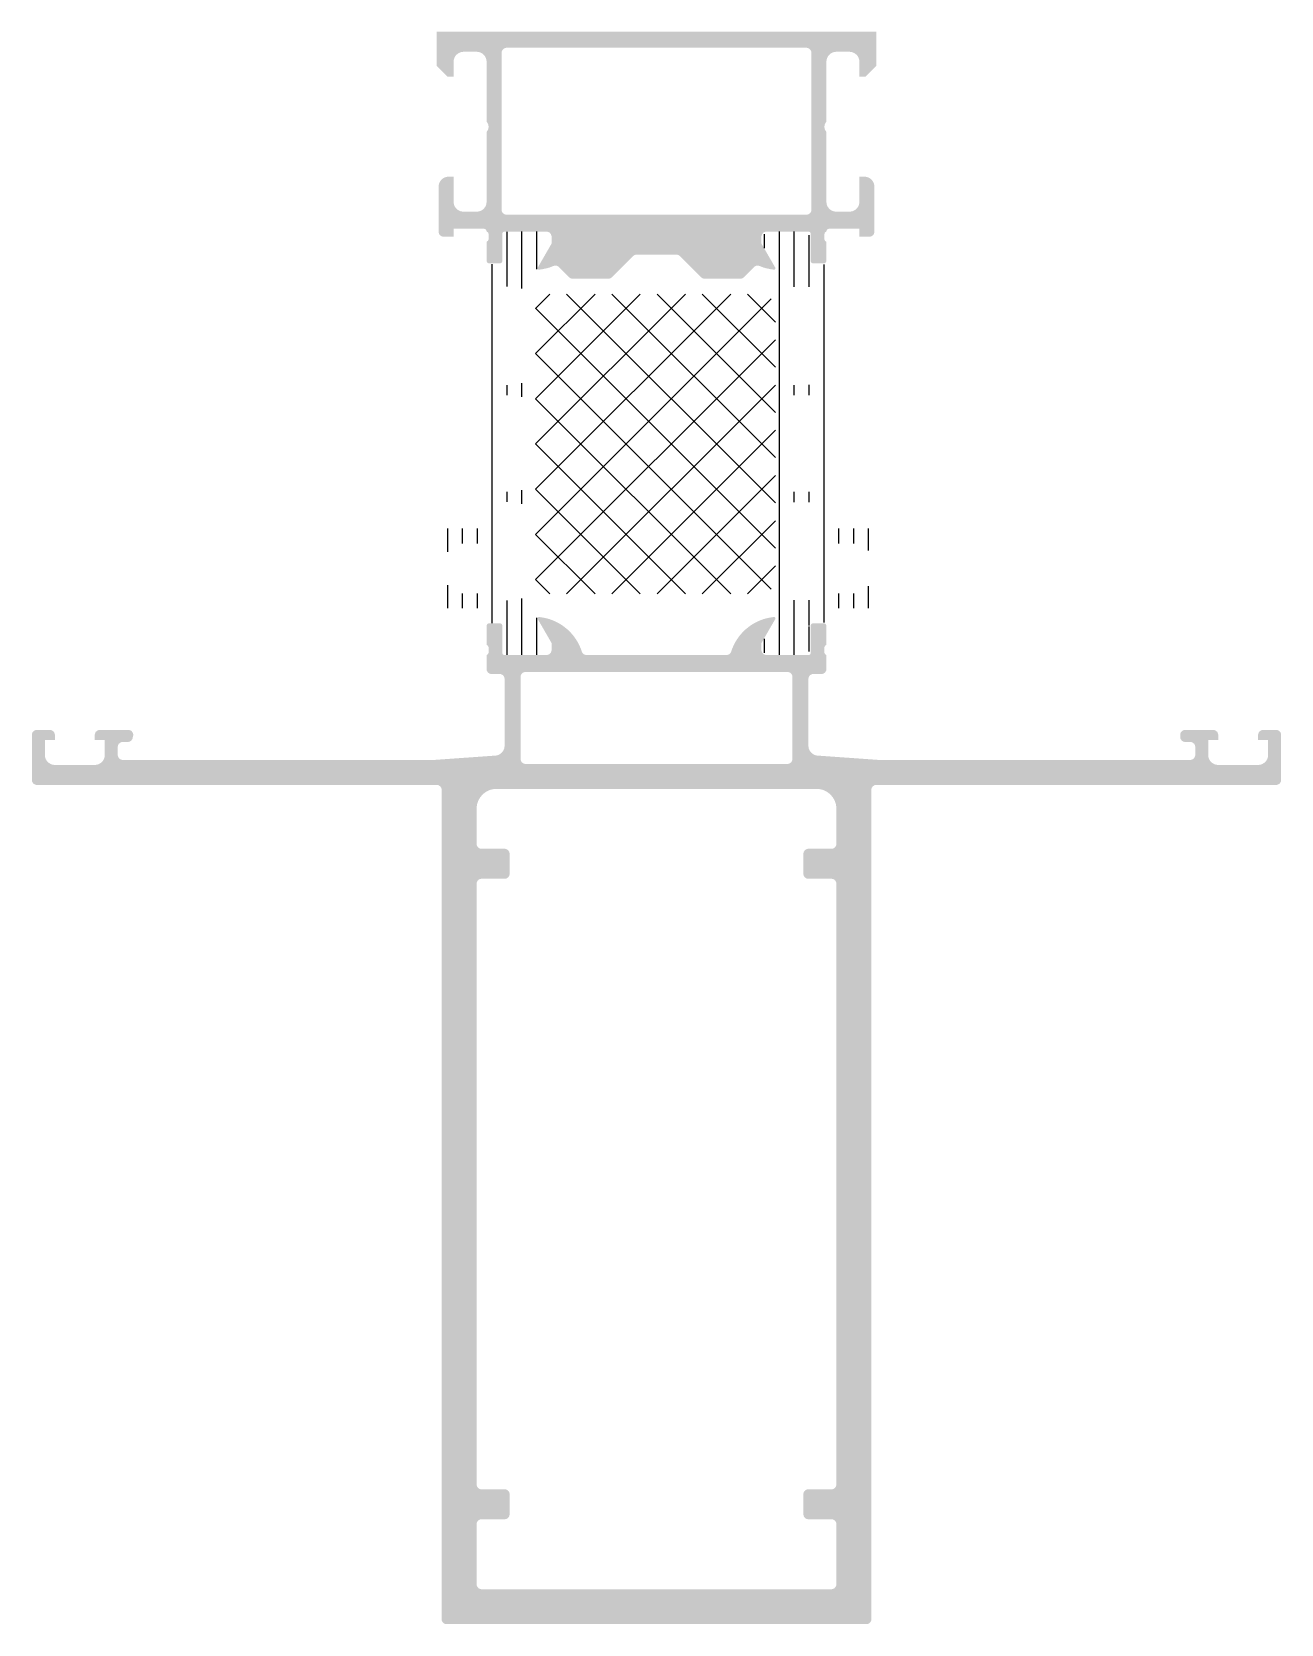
# Model space of a CAD drawing. Header units: millimetres. Extents: x 0 to 125, y -84 to 75.
import ezdxf

# ---------------------------------------------------------------- set-up
doc = ezdxf.new("R2010")
doc.units = ezdxf.units.MM
for name, color, linetype, lineweight, true_color in [('0S-Alu hatch', 254, 'Continuous', 20, 0xd6d6d6), ('0S-Plastic hatch', 103, 'Continuous', 25, 0x66cc7f), ('0S-PT hatch', 120, 'Continuous', 25, 0x00ffbf)]:
    doc.layers.add(name, color=color, linetype=linetype, lineweight=lineweight, true_color=true_color)

msp = doc.modelspace()

# ---------------------------------------------------------------- hatches: boundary and pattern name
at = {"layer": '0S-Alu hatch'}
h = msp.add_hatch(color=256, dxfattribs=at)
h.paths.add_polyline_path([(73, 54.17), (73, 54.87), (73, 54.88), (73, 54.89), (73, 54.9), (73, 54.91), (73, 54.92), (73, 54.94), (73.01, 54.95), (73.01, 54.96), (73.01, 54.97), (73.01, 54.98), (73.02, 54.99), (73.02, 55.01), (73.02, 55.02), (73.03, 55.03), (73.03, 55.04), (73.04, 55.05), (73.04, 55.06), (73.04, 55.08), (73.05, 55.09), (73.06, 55.1), (73.06, 55.11), (73.07, 55.12), (73.07, 55.13), (73.08, 55.14), (73.09, 55.15), (73.1, 55.16), (73.1, 55.17), (73.11, 55.18), (73.12, 55.19), (73.13, 55.2), (73.14, 55.21), (73.15, 55.22), (73.16, 55.23), (73.17, 55.24), (73.17, 55.25), (73.18, 55.26), (73.19, 55.26), (73.21, 55.27), (73.22, 55.28), (73.23, 55.29), (73.24, 55.29), (73.25, 55.3), (73.26, 55.31), (73.27, 55.31), (73.28, 55.32), (73.29, 55.32), (73.3, 55.33), (73.32, 55.33), (73.33, 55.34), (73.34, 55.34), (73.35, 55.35), (73.36, 55.35), (73.37, 55.35), (73.39, 55.36), (73.4, 55.36), (73.41, 55.36), (73.42, 55.36), (73.43, 55.36), (73.44, 55.37), (73.46, 55.37), (73.47, 55.37), (73.48, 55.37), (73.49, 55.37), (73.5, 55.37), (77.72, 55.37), (77.72, 55.37), (77.73, 55.37), (77.73, 55.37), (77.74, 55.37), (77.74, 55.37), (77.75, 55.37), (77.75, 55.37), (77.76, 55.37), (77.76, 55.36), (77.77, 55.36), (77.77, 55.36), (77.78, 55.36), (77.78, 55.36), (77.78, 55.36), (77.79, 55.36), (77.79, 55.35), (77.8, 55.35), (77.8, 55.35), (77.81, 55.35), (77.81, 55.35), (77.82, 55.34), (77.82, 55.34), (77.83, 55.34), (77.83, 55.34), (77.83, 55.33), (77.84, 55.33), (77.84, 55.33), (77.85, 55.32), (77.85, 55.32), (77.85, 55.32), (77.86, 55.31), (77.86, 55.31), (77.87, 55.31), (77.87, 55.3), (77.87, 55.3), (77.88, 55.29), (77.88, 55.29), (77.88, 55.29), (77.88, 55.28), (77.89, 55.28), (77.89, 55.27), (77.89, 55.27), (77.9, 55.26), (77.9, 55.26), (77.9, 55.26), (77.9, 55.25), (77.9, 55.25), (77.91, 55.24), (77.91, 55.24), (77.91, 55.23), (77.91, 55.23), (77.91, 55.22), (77.91, 55.22), (77.91, 55.21), (77.92, 55.21), (77.92, 55.2), (77.92, 55.2), (77.92, 55.2), (77.92, 55.19), (77.92, 55.19), (77.92, 55.18), (77.92, 55.18), (77.92, 55.17), (77.92, 55.17), (77.92, 52.49), (77.92, 52.48), (77.92, 52.48), (77.92, 52.47), (77.92, 52.46), (77.92, 52.45), (77.92, 52.45), (77.92, 52.44), (77.93, 52.43), (77.93, 52.43), (77.93, 52.42), (77.93, 52.41), (77.93, 52.41), (77.93, 52.4), (77.94, 52.39), (77.94, 52.38), (77.94, 52.38), (77.94, 52.37), (77.95, 52.36), (77.95, 52.36), (77.95, 52.35), (77.96, 52.34), (77.96, 52.34), (77.96, 52.33), (77.97, 52.32), (77.97, 52.32), (77.98, 52.31), (77.98, 52.31), (77.99, 52.3), (77.99, 52.29), (78, 52.29), (78, 52.28), (78.01, 52.28), (78.01, 52.27), (78.02, 52.27), (78.02, 52.26), (78.03, 52.26), (78.04, 52.25), (78.04, 52.25), (78.05, 52.24), (78.06, 52.24), (78.06, 52.23), (78.07, 52.23), (78.08, 52.23), (78.08, 52.22), (78.09, 52.22), (78.1, 52.22), (78.1, 52.21), (78.11, 52.21), (78.12, 52.21), (78.12, 52.2), (78.13, 52.2), (78.14, 52.2), (78.14, 52.2), (78.15, 52.2), (78.16, 52.19), (78.17, 52.19), (78.17, 52.19), (78.18, 52.19), (78.19, 52.19), (78.19, 52.19), (78.2, 52.19), (78.21, 52.19), (78.21, 52.19), (78.22, 52.19), (79.2, 52.19), (79.21, 52.19), (79.21, 52.19), (79.22, 52.19), (79.23, 52.19), (79.23, 52.19), (79.24, 52.19), (79.25, 52.19), (79.25, 52.19), (79.26, 52.19), (79.27, 52.2), (79.28, 52.2), (79.28, 52.2), (79.29, 52.2), (79.3, 52.2), (79.3, 52.21), (79.31, 52.21), (79.32, 52.21), (79.32, 52.22), (79.33, 52.22), (79.34, 52.22), (79.34, 52.23), (79.35, 52.23), (79.36, 52.23), (79.36, 52.24), (79.37, 52.24), (79.38, 52.25), (79.38, 52.25), (79.39, 52.26), (79.4, 52.26), (79.4, 52.27), (79.41, 52.27), (79.41, 52.28), (79.42, 52.28), (79.42, 52.29), (79.43, 52.29), (79.43, 52.3), (79.44, 52.31), (79.44, 52.31), (79.45, 52.32), (79.45, 52.32), (79.46, 52.33), (79.46, 52.34), (79.46, 52.34), (79.47, 52.35), (79.47, 52.36), (79.47, 52.36), (79.48, 52.37), (79.48, 52.38), (79.48, 52.38), (79.48, 52.39), (79.49, 52.4), (79.49, 52.41), (79.49, 52.41), (79.49, 52.42), (79.49, 52.43), (79.49, 52.43), (79.5, 52.44), (79.5, 52.45), (79.5, 52.45), (79.5, 52.46), (79.5, 52.47), (79.5, 52.48), (79.5, 52.48), (79.5, 52.49), (79.5, 54.37), (79.49, 54.37), (79.49, 54.37), (79.49, 54.37), (79.48, 54.38), (79.48, 54.38), (79.47, 54.38), (79.47, 54.38), (79.46, 54.38), (79.46, 54.39), (79.45, 54.39), (79.45, 54.39), (79.44, 54.39), (79.44, 54.4), (79.43, 54.4), (79.43, 54.4), (79.42, 54.4), (79.42, 54.41), (79.41, 54.41), (79.41, 54.41), (79.4, 54.42), (79.4, 54.42), (79.4, 54.43), (79.39, 54.43), (79.39, 54.43), (79.38, 54.44), (79.38, 54.44), (79.38, 54.44), (79.37, 54.45), (79.37, 54.45), (79.36, 54.46), (79.36, 54.46), (79.36, 54.47), (79.35, 54.47), (79.35, 54.48), (79.35, 54.48), (79.34, 54.49), (79.34, 54.49), (79.34, 54.5), (79.34, 54.5), (79.33, 54.5), (79.33, 54.51), (79.33, 54.51), (79.33, 54.52), (79.32, 54.53), (79.32, 54.53), (79.32, 54.54), (79.32, 54.54), (79.31, 54.55), (79.31, 54.55), (79.31, 54.56), (79.31, 54.56), (79.31, 54.57), (79.31, 54.57), (79.31, 54.58), (79.3, 54.58), (79.3, 54.59), (79.3, 54.59), (79.3, 54.6), (79.3, 54.6), (79.3, 54.61), (79.3, 54.61), (79.3, 54.62), (79.3, 54.63), (79.3, 54.63), (79.3, 55.1), (79.3, 55.1), (79.3, 55.11), (79.3, 55.11), (79.3, 55.12), (79.3, 55.12), (79.3, 55.13), (79.3, 55.13), (79.3, 55.14), (79.3, 55.14), (79.3, 55.15), (79.31, 55.15), (79.31, 55.16), (79.31, 55.17), (79.31, 55.17), (79.31, 55.18), (79.31, 55.18), (79.31, 55.19), (79.32, 55.19), (79.32, 55.2), (79.32, 55.2), (79.32, 55.21), (79.32, 55.21), (79.33, 55.22), (79.33, 55.23), (79.33, 55.23), (79.33, 55.24), (79.34, 55.24), (79.34, 55.25), (79.34, 55.25), (79.35, 55.26), (79.35, 55.26), (79.35, 55.27), (79.36, 55.27), (79.36, 55.27), (79.36, 55.28), (79.37, 55.28), (79.37, 55.29), (79.38, 55.29), (79.38, 55.3), (79.38, 55.3), (79.39, 55.31), (79.39, 55.31), (79.4, 55.31), (79.4, 55.32), (79.41, 55.32), (79.41, 55.32), (79.42, 55.33), (79.42, 55.33), (79.43, 55.33), (79.43, 55.34), (79.43, 55.34), (79.44, 55.34), (79.44, 55.35), (79.45, 55.35), (79.45, 55.35), (79.46, 55.35), (79.46, 55.36), (79.47, 55.36), (79.47, 55.36), (79.48, 55.36), (79.48, 55.36), (79.49, 55.37), (79.49, 55.37), (79.5, 55.37), (79.5, 55.38), (79.5, 55.38), (79.5, 55.39), (79.5, 55.4), (79.5, 55.4), (79.5, 55.41), (79.5, 55.42), (79.51, 55.42), (79.51, 55.43), (79.51, 55.44), (79.51, 55.44), (79.51, 55.45), (79.51, 55.46), (79.52, 55.46), (79.52, 55.47), (79.52, 55.48), (79.52, 55.49), (79.53, 55.49), (79.53, 55.5), (79.53, 55.51), (79.54, 55.51), (79.54, 55.52), (79.54, 55.53), (79.55, 55.53), (79.55, 55.54), (79.56, 55.55), (79.56, 55.55), (79.57, 55.56), (79.57, 55.56), (79.58, 55.57), (79.58, 55.57), (79.59, 55.58), (79.59, 55.59), (79.6, 55.59), (79.6, 55.6), (79.61, 55.6), (79.62, 55.61), (79.62, 55.61), (79.63, 55.62), (79.64, 55.62), (79.64, 55.62), (79.65, 55.63), (79.66, 55.63), (79.66, 55.63), (79.67, 55.64), (79.68, 55.64), (79.68, 55.64), (79.69, 55.65), (79.7, 55.65), (79.7, 55.65), (79.71, 55.65), (79.72, 55.66), (79.72, 55.66), (79.73, 55.66), (79.74, 55.66), (79.75, 55.66), (79.75, 55.66), (79.76, 55.67), (79.77, 55.67), (79.77, 55.67), (79.78, 55.67), (79.79, 55.67), (79.79, 55.67), (79.8, 55.67), (82.8, 55.67), (82.8, 54.87), (83.8, 54.87), (83.81, 54.87), (83.82, 54.87), (83.83, 54.87), (83.84, 54.87), (83.86, 54.87), (83.87, 54.87), (83.88, 54.87), (83.89, 54.88), (83.9, 54.88), (83.91, 54.88), (83.93, 54.88), (83.94, 54.89), (83.95, 54.89), (83.96, 54.9), (83.97, 54.9), (83.98, 54.9), (84, 54.91), (84.01, 54.91), (84.02, 54.92), (84.03, 54.92), (84.04, 54.93), (84.05, 54.94), (84.06, 54.94), (84.07, 54.95), (84.08, 54.96), (84.09, 54.96), (84.11, 54.97), (84.12, 54.98), (84.13, 54.99), (84.13, 55), (84.14, 55.01), (84.15, 55.01), (84.16, 55.02), (84.17, 55.03), (84.18, 55.04), (84.19, 55.05), (84.2, 55.06), (84.2, 55.07), (84.21, 55.08), (84.22, 55.09), (84.23, 55.11), (84.23, 55.12), (84.24, 55.13), (84.24, 55.14), (84.25, 55.15), (84.26, 55.16), (84.26, 55.17), (84.26, 55.18), (84.27, 55.2), (84.27, 55.21), (84.28, 55.22), (84.28, 55.23), (84.28, 55.24), (84.29, 55.25), (84.29, 55.27), (84.29, 55.28), (84.29, 55.29), (84.3, 55.3), (84.3, 55.31), (84.3, 55.32), (84.3, 55.33), (84.3, 55.35), (84.3, 55.36), (84.3, 55.37), (84.3, 59.87), (84.3, 59.89), (84.3, 59.91), (84.3, 59.94), (84.3, 59.96), (84.29, 59.98), (84.29, 60), (84.29, 60.03), (84.28, 60.05), (84.28, 60.07), (84.27, 60.1), (84.27, 60.12), (84.26, 60.14), (84.25, 60.17), (84.25, 60.19), (84.24, 60.21), (84.23, 60.24), (84.22, 60.26), (84.21, 60.28), (84.2, 60.31), (84.19, 60.33), (84.18, 60.35), (84.16, 60.37), (84.15, 60.39), (84.14, 60.42), (84.12, 60.44), (84.11, 60.46), (84.09, 60.48), (84.08, 60.5), (84.06, 60.52), (84.04, 60.54), (84.03, 60.56), (84.01, 60.58), (83.99, 60.59), (83.97, 60.61), (83.95, 60.63), (83.93, 60.64), (83.91, 60.66), (83.89, 60.68), (83.87, 60.69), (83.85, 60.71), (83.83, 60.72), (83.8, 60.73), (83.78, 60.74), (83.76, 60.76), (83.74, 60.77), (83.71, 60.78), (83.69, 60.79), (83.67, 60.8), (83.64, 60.81), (83.62, 60.82), (83.6, 60.82), (83.58, 60.83), (83.55, 60.84), (83.53, 60.84), (83.51, 60.85), (83.48, 60.85), (83.46, 60.86), (83.44, 60.86), (83.41, 60.86), (83.39, 60.86), (83.37, 60.87), (83.34, 60.87), (83.32, 60.87), (83.3, 60.87), (82.8, 60.87), (82.8, 58.37), (82.8, 58.35), (82.8, 58.32), (82.8, 58.3), (82.8, 58.28), (82.79, 58.26), (82.79, 58.23), (82.79, 58.21), (82.78, 58.19), (82.78, 58.16), (82.77, 58.14), (82.77, 58.12), (82.76, 58.09), (82.75, 58.07), (82.75, 58.05), (82.74, 58.02), (82.73, 58), (82.72, 57.98), (82.71, 57.95), (82.7, 57.93), (82.69, 57.91), (82.68, 57.89), (82.66, 57.86), (82.65, 57.84), (82.64, 57.82), (82.62, 57.8), (82.61, 57.78), (82.59, 57.76), (82.58, 57.74), (82.56, 57.72), (82.54, 57.7), (82.53, 57.68), (82.51, 57.66), (82.49, 57.64), (82.47, 57.63), (82.45, 57.61), (82.43, 57.59), (82.41, 57.58), (82.39, 57.56), (82.37, 57.55), (82.35, 57.53), (82.33, 57.52), (82.3, 57.5), (82.28, 57.49), (82.26, 57.48), (82.24, 57.47), (82.21, 57.46), (82.19, 57.45), (82.17, 57.44), (82.14, 57.43), (82.12, 57.42), (82.1, 57.41), (82.08, 57.41), (82.05, 57.4), (82.03, 57.39), (82.01, 57.39), (81.98, 57.39), (81.96, 57.38), (81.94, 57.38), (81.91, 57.37), (81.89, 57.37), (81.87, 57.37), (81.84, 57.37), (81.82, 57.37), (81.8, 57.37), (80.5, 57.37), (80.48, 57.37), (80.46, 57.37), (80.43, 57.37), (80.41, 57.37), (80.39, 57.37), (80.36, 57.38), (80.34, 57.38), (80.32, 57.39), (80.29, 57.39), (80.27, 57.39), (80.25, 57.4), (80.22, 57.41), (80.2, 57.41), (80.18, 57.42), (80.16, 57.43), (80.13, 57.44), (80.11, 57.45), (80.09, 57.46), (80.06, 57.47), (80.04, 57.48), (80.02, 57.49), (80, 57.5), (79.97, 57.52), (79.95, 57.53), (79.93, 57.55), (79.91, 57.56), (79.89, 57.58), (79.87, 57.59), (79.85, 57.61), (79.83, 57.63), (79.81, 57.64), (79.79, 57.66), (79.77, 57.68), (79.76, 57.7), (79.74, 57.72), (79.72, 57.74), (79.71, 57.76), (79.69, 57.78), (79.68, 57.8), (79.66, 57.82), (79.65, 57.84), (79.64, 57.86), (79.62, 57.89), (79.61, 57.91), (79.6, 57.93), (79.59, 57.95), (79.58, 57.98), (79.57, 58), (79.56, 58.02), (79.55, 58.05), (79.55, 58.07), (79.54, 58.09), (79.53, 58.12), (79.53, 58.14), (79.52, 58.16), (79.52, 58.19), (79.51, 58.21), (79.51, 58.23), (79.51, 58.26), (79.5, 58.28), (79.5, 58.3), (79.5, 58.32), (79.5, 58.35), (79.5, 58.37), (79.5, 65.37), (79.49, 65.38), (79.48, 65.39), (79.47, 65.4), (79.46, 65.42), (79.45, 65.43), (79.44, 65.44), (79.43, 65.46), (79.42, 65.47), (79.41, 65.48), (79.4, 65.5), (79.39, 65.51), (79.39, 65.53), (79.38, 65.54), (79.37, 65.56), (79.36, 65.57), (79.36, 65.59), (79.35, 65.61), (79.34, 65.62), (79.34, 65.64), (79.33, 65.66), (79.33, 65.67), (79.32, 65.69), (79.32, 65.71), (79.31, 65.72), (79.31, 65.74), (79.31, 65.76), (79.31, 65.78), (79.3, 65.8), (79.3, 65.81), (79.3, 65.83), (79.3, 65.85), (79.3, 65.87), (79.3, 65.89), (79.3, 65.9), (79.3, 65.92), (79.3, 65.94), (79.31, 65.96), (79.31, 65.98), (79.31, 65.99), (79.31, 66.01), (79.32, 66.03), (79.32, 66.05), (79.33, 66.06), (79.33, 66.08), (79.34, 66.1), (79.34, 66.11), (79.35, 66.13), (79.36, 66.15), (79.36, 66.16), (79.37, 66.18), (79.38, 66.19), (79.39, 66.21), (79.39, 66.22), (79.4, 66.24), (79.41, 66.25), (79.42, 66.27), (79.43, 66.28), (79.44, 66.29), (79.45, 66.31), (79.46, 66.32), (79.47, 66.33), (79.48, 66.35), (79.49, 66.36), (79.5, 66.37), (79.5, 72.37), (79.5, 72.39), (79.5, 72.41), (79.5, 72.44), (79.5, 72.46), (79.51, 72.48), (79.51, 72.5), (79.51, 72.53), (79.52, 72.55), (79.52, 72.57), (79.53, 72.6), (79.53, 72.62), (79.54, 72.64), (79.55, 72.67), (79.55, 72.69), (79.56, 72.71), (79.57, 72.74), (79.58, 72.76), (79.59, 72.78), (79.6, 72.81), (79.61, 72.83), (79.62, 72.85), (79.64, 72.87), (79.65, 72.89), (79.66, 72.92), (79.68, 72.94), (79.69, 72.96), (79.71, 72.98), (79.72, 73), (79.74, 73.02), (79.76, 73.04), (79.77, 73.06), (79.79, 73.08), (79.81, 73.09), (79.83, 73.11), (79.85, 73.13), (79.87, 73.14), (79.89, 73.16), (79.91, 73.18), (79.93, 73.19), (79.95, 73.21), (79.97, 73.22), (80, 73.23), (80.02, 73.24), (80.04, 73.26), (80.06, 73.27), (80.09, 73.28), (80.11, 73.29), (80.13, 73.3), (80.16, 73.31), (80.18, 73.32), (80.2, 73.32), (80.22, 73.33), (80.25, 73.34), (80.27, 73.34), (80.29, 73.35), (80.32, 73.35), (80.34, 73.36), (80.36, 73.36), (80.39, 73.36), (80.41, 73.36), (80.43, 73.37), (80.46, 73.37), (80.48, 73.37), (80.5, 73.37), (81.8, 73.37), (81.82, 73.37), (81.84, 73.37), (81.87, 73.37), (81.89, 73.36), (81.91, 73.36), (81.94, 73.36), (81.96, 73.36), (81.98, 73.35), (82.01, 73.35), (82.03, 73.34), (82.05, 73.34), (82.08, 73.33), (82.1, 73.32), (82.12, 73.32), (82.14, 73.31), (82.17, 73.3), (82.19, 73.29), (82.21, 73.28), (82.24, 73.27), (82.26, 73.26), (82.28, 73.24), (82.3, 73.23), (82.33, 73.22), (82.35, 73.21), (82.37, 73.19), (82.39, 73.18), (82.41, 73.16), (82.43, 73.14), (82.45, 73.13), (82.47, 73.11), (82.49, 73.09), (82.51, 73.08), (82.53, 73.06), (82.54, 73.04), (82.56, 73.02), (82.58, 73), (82.59, 72.98), (82.61, 72.96), (82.62, 72.94), (82.64, 72.92), (82.65, 72.89), (82.66, 72.87), (82.68, 72.85), (82.69, 72.83), (82.7, 72.81), (82.71, 72.78), (82.72, 72.76), (82.73, 72.74), (82.74, 72.71), (82.75, 72.69), (82.75, 72.67), (82.76, 72.64), (82.77, 72.62), (82.77, 72.6), (82.78, 72.57), (82.78, 72.55), (82.79, 72.53), (82.79, 72.5), (82.79, 72.48), (82.8, 72.46), (82.8, 72.44), (82.8, 72.41), (82.8, 72.39), (82.8, 72.37), (82.8, 70.87), (83.4, 70.87), (84.5, 71.97), (84.5, 75.37), (40.5, 75.37), (40.5, 71.97), (41.6, 70.87), (42.2, 70.87), (42.2, 72.37), (42.2, 72.39), (42.2, 72.41), (42.2, 72.44), (42.2, 72.46), (42.21, 72.48), (42.21, 72.5), (42.21, 72.53), (42.22, 72.55), (42.22, 72.57), (42.23, 72.6), (42.23, 72.62), (42.24, 72.64), (42.25, 72.67), (42.25, 72.69), (42.26, 72.71), (42.27, 72.74), (42.28, 72.76), (42.29, 72.78), (42.3, 72.81), (42.31, 72.83), (42.32, 72.85), (42.34, 72.87), (42.35, 72.89), (42.36, 72.92), (42.38, 72.94), (42.39, 72.96), (42.41, 72.98), (42.42, 73), (42.44, 73.02), (42.46, 73.04), (42.47, 73.06), (42.49, 73.08), (42.51, 73.09), (42.53, 73.11), (42.55, 73.13), (42.57, 73.14), (42.59, 73.16), (42.61, 73.18), (42.63, 73.19), (42.65, 73.21), (42.67, 73.22), (42.7, 73.23), (42.72, 73.24), (42.74, 73.26), (42.76, 73.27), (42.79, 73.28), (42.81, 73.29), (42.83, 73.3), (42.86, 73.31), (42.88, 73.32), (42.9, 73.32), (42.92, 73.33), (42.95, 73.34), (42.97, 73.34), (42.99, 73.35), (43.02, 73.35), (43.04, 73.36), (43.06, 73.36), (43.09, 73.36), (43.11, 73.36), (43.13, 73.37), (43.16, 73.37), (43.18, 73.37), (43.2, 73.37), (44.5, 73.37), (44.52, 73.37), (44.54, 73.37), (44.57, 73.37), (44.59, 73.36), (44.61, 73.36), (44.64, 73.36), (44.66, 73.36), (44.68, 73.35), (44.71, 73.35), (44.73, 73.34), (44.75, 73.34), (44.78, 73.33), (44.8, 73.32), (44.82, 73.32), (44.84, 73.31), (44.87, 73.3), (44.89, 73.29), (44.91, 73.28), (44.94, 73.27), (44.96, 73.26), (44.98, 73.24), (45, 73.23), (45.03, 73.22), (45.05, 73.21), (45.07, 73.19), (45.09, 73.18), (45.11, 73.16), (45.13, 73.14), (45.15, 73.13), (45.17, 73.11), (45.19, 73.09), (45.21, 73.08), (45.23, 73.06), (45.24, 73.04), (45.26, 73.02), (45.28, 73), (45.29, 72.98), (45.31, 72.96), (45.32, 72.94), (45.34, 72.92), (45.35, 72.89), (45.36, 72.87), (45.38, 72.85), (45.39, 72.83), (45.4, 72.81), (45.41, 72.78), (45.42, 72.76), (45.43, 72.74), (45.44, 72.71), (45.45, 72.69), (45.45, 72.67), (45.46, 72.64), (45.47, 72.62), (45.47, 72.6), (45.48, 72.57), (45.48, 72.55), (45.49, 72.53), (45.49, 72.5), (45.49, 72.48), (45.5, 72.46), (45.5, 72.44), (45.5, 72.41), (45.5, 72.39), (45.5, 72.37), (45.5, 66.37), (45.51, 66.36), (45.52, 66.35), (45.53, 66.33), (45.54, 66.32), (45.55, 66.31), (45.56, 66.29), (45.57, 66.28), (45.58, 66.27), (45.59, 66.25), (45.6, 66.24), (45.61, 66.22), (45.61, 66.21), (45.62, 66.19), (45.63, 66.18), (45.64, 66.16), (45.64, 66.15), (45.65, 66.13), (45.66, 66.11), (45.66, 66.1), (45.67, 66.08), (45.67, 66.06), (45.68, 66.05), (45.68, 66.03), (45.69, 66.01), (45.69, 65.99), (45.69, 65.98), (45.69, 65.96), (45.7, 65.94), (45.7, 65.92), (45.7, 65.9), (45.7, 65.89), (45.7, 65.87), (45.7, 65.85), (45.7, 65.83), (45.7, 65.81), (45.7, 65.8), (45.69, 65.78), (45.69, 65.76), (45.69, 65.74), (45.69, 65.72), (45.68, 65.71), (45.68, 65.69), (45.67, 65.67), (45.67, 65.66), (45.66, 65.64), (45.66, 65.62), (45.65, 65.61), (45.64, 65.59), (45.64, 65.57), (45.63, 65.56), (45.62, 65.54), (45.61, 65.53), (45.61, 65.51), (45.6, 65.5), (45.59, 65.48), (45.58, 65.47), (45.57, 65.46), (45.56, 65.44), (45.55, 65.43), (45.54, 65.42), (45.53, 65.4), (45.52, 65.39), (45.51, 65.38), (45.5, 65.37), (45.5, 58.37), (45.5, 58.35), (45.5, 58.32), (45.5, 58.3), (45.5, 58.28), (45.49, 58.26), (45.49, 58.23), (45.49, 58.21), (45.48, 58.19), (45.48, 58.16), (45.47, 58.14), (45.47, 58.12), (45.46, 58.09), (45.45, 58.07), (45.45, 58.05), (45.44, 58.02), (45.43, 58), (45.42, 57.98), (45.41, 57.95), (45.4, 57.93), (45.39, 57.91), (45.38, 57.89), (45.36, 57.86), (45.35, 57.84), (45.34, 57.82), (45.32, 57.8), (45.31, 57.78), (45.29, 57.76), (45.28, 57.74), (45.26, 57.72), (45.24, 57.7), (45.23, 57.68), (45.21, 57.66), (45.19, 57.64), (45.17, 57.63), (45.15, 57.61), (45.13, 57.59), (45.11, 57.58), (45.09, 57.56), (45.07, 57.55), (45.05, 57.53), (45.03, 57.52), (45, 57.5), (44.98, 57.49), (44.96, 57.48), (44.94, 57.47), (44.91, 57.46), (44.89, 57.45), (44.87, 57.44), (44.84, 57.43), (44.82, 57.42), (44.8, 57.41), (44.78, 57.41), (44.75, 57.4), (44.73, 57.39), (44.71, 57.39), (44.68, 57.39), (44.66, 57.38), (44.64, 57.38), (44.61, 57.37), (44.59, 57.37), (44.57, 57.37), (44.54, 57.37), (44.52, 57.37), (44.5, 57.37), (43.2, 57.37), (43.18, 57.37), (43.16, 57.37), (43.13, 57.37), (43.11, 57.37), (43.09, 57.37), (43.06, 57.38), (43.04, 57.38), (43.02, 57.39), (42.99, 57.39), (42.97, 57.39), (42.95, 57.4), (42.92, 57.41), (42.9, 57.41), (42.88, 57.42), (42.86, 57.43), (42.83, 57.44), (42.81, 57.45), (42.79, 57.46), (42.76, 57.47), (42.74, 57.48), (42.72, 57.49), (42.7, 57.5), (42.67, 57.52), (42.65, 57.53), (42.63, 57.55), (42.61, 57.56), (42.59, 57.58), (42.57, 57.59), (42.55, 57.61), (42.53, 57.63), (42.51, 57.64), (42.49, 57.66), (42.47, 57.68), (42.46, 57.7), (42.44, 57.72), (42.42, 57.74), (42.41, 57.76), (42.39, 57.78), (42.38, 57.8), (42.36, 57.82), (42.35, 57.84), (42.34, 57.86), (42.32, 57.89), (42.31, 57.91), (42.3, 57.93), (42.29, 57.95), (42.28, 57.98), (42.27, 58), (42.26, 58.02), (42.25, 58.05), (42.25, 58.07), (42.24, 58.09), (42.23, 58.12), (42.23, 58.14), (42.22, 58.16), (42.22, 58.19), (42.21, 58.21), (42.21, 58.23), (42.21, 58.26), (42.2, 58.28), (42.2, 58.3), (42.2, 58.32), (42.2, 58.35), (42.2, 58.37), (42.2, 60.87), (41.7, 60.87), (41.68, 60.87), (41.66, 60.87), (41.63, 60.87), (41.61, 60.86), (41.59, 60.86), (41.56, 60.86), (41.54, 60.86), (41.52, 60.85), (41.49, 60.85), (41.47, 60.84), (41.45, 60.84), (41.42, 60.83), (41.4, 60.82), (41.38, 60.82), (41.36, 60.81), (41.33, 60.8), (41.31, 60.79), (41.29, 60.78), (41.26, 60.77), (41.24, 60.76), (41.22, 60.74), (41.2, 60.73), (41.17, 60.72), (41.15, 60.71), (41.13, 60.69), (41.11, 60.68), (41.09, 60.66), (41.07, 60.64), (41.05, 60.63), (41.03, 60.61), (41.01, 60.59), (40.99, 60.58), (40.97, 60.56), (40.96, 60.54), (40.94, 60.52), (40.92, 60.5), (40.91, 60.48), (40.89, 60.46), (40.88, 60.44), (40.86, 60.42), (40.85, 60.39), (40.84, 60.37), (40.82, 60.35), (40.81, 60.33), (40.8, 60.31), (40.79, 60.28), (40.78, 60.26), (40.77, 60.24), (40.76, 60.21), (40.75, 60.19), (40.75, 60.17), (40.74, 60.14), (40.73, 60.12), (40.73, 60.1), (40.72, 60.07), (40.72, 60.05), (40.71, 60.03), (40.71, 60), (40.71, 59.98), (40.7, 59.96), (40.7, 59.94), (40.7, 59.91), (40.7, 59.89), (40.7, 59.87), (40.7, 55.37), (40.7, 55.36), (40.7, 55.35), (40.7, 55.33), (40.7, 55.32), (40.7, 55.31), (40.7, 55.3), (40.71, 55.29), (40.71, 55.28), (40.71, 55.27), (40.71, 55.25), (40.72, 55.24), (40.72, 55.23), (40.72, 55.22), (40.73, 55.21), (40.73, 55.2), (40.74, 55.18), (40.74, 55.17), (40.74, 55.16), (40.75, 55.15), (40.76, 55.14), (40.76, 55.13), (40.77, 55.12), (40.77, 55.11), (40.78, 55.09), (40.79, 55.08), (40.8, 55.07), (40.8, 55.06), (40.81, 55.05), (40.82, 55.04), (40.83, 55.03), (40.84, 55.02), (40.85, 55.01), (40.86, 55.01), (40.87, 55), (40.87, 54.99), (40.88, 54.98), (40.89, 54.97), (40.91, 54.96), (40.92, 54.96), (40.93, 54.95), (40.94, 54.94), (40.95, 54.94), (40.96, 54.93), (40.97, 54.92), (40.98, 54.92), (40.99, 54.91), (41, 54.91), (41.02, 54.9), (41.03, 54.9), (41.04, 54.9), (41.05, 54.89), (41.06, 54.89), (41.07, 54.88), (41.09, 54.88), (41.1, 54.88), (41.11, 54.88), (41.12, 54.87), (41.13, 54.87), (41.14, 54.87), (41.16, 54.87), (41.17, 54.87), (41.18, 54.87), (41.19, 54.87), (41.2, 54.87), (42.2, 54.87), (42.2, 55.67), (45.2, 55.67), (45.21, 55.67), (45.21, 55.67), (45.22, 55.67), (45.23, 55.67), (45.23, 55.67), (45.24, 55.67), (45.25, 55.66), (45.25, 55.66), (45.26, 55.66), (45.27, 55.66), (45.28, 55.66), (45.28, 55.66), (45.29, 55.65), (45.3, 55.65), (45.3, 55.65), (45.31, 55.65), (45.32, 55.64), (45.32, 55.64), (45.33, 55.64), (45.34, 55.63), (45.34, 55.63), (45.35, 55.63), (45.36, 55.62), (45.36, 55.62), (45.37, 55.62), (45.38, 55.61), (45.38, 55.61), (45.39, 55.6), (45.4, 55.6), (45.4, 55.59), (45.41, 55.59), (45.41, 55.58), (45.42, 55.57), (45.42, 55.57), (45.43, 55.56), (45.43, 55.56), (45.44, 55.55), (45.44, 55.55), (45.45, 55.54), (45.45, 55.53), (45.46, 55.53), (45.46, 55.52), (45.46, 55.51), (45.47, 55.51), (45.47, 55.5), (45.47, 55.49), (45.48, 55.49), (45.48, 55.48), (45.48, 55.47), (45.48, 55.46), (45.49, 55.46), (45.49, 55.45), (45.49, 55.44), (45.49, 55.44), (45.49, 55.43), (45.49, 55.42), (45.5, 55.42), (45.5, 55.41), (45.5, 55.4), (45.5, 55.4), (45.5, 55.39), (45.5, 55.38), (45.5, 55.38), (45.5, 55.37), (45.5, 55.37), (45.51, 55.37), (45.51, 55.36), (45.52, 55.36), (45.52, 55.36), (45.53, 55.36), (45.53, 55.36), (45.54, 55.35), (45.54, 55.35), (45.55, 55.35), (45.55, 55.35), (45.56, 55.34), (45.56, 55.34), (45.57, 55.34), (45.57, 55.33), (45.58, 55.33), (45.58, 55.33), (45.59, 55.33), (45.59, 55.32), (45.6, 55.32), (45.6, 55.32), (45.6, 55.31), (45.61, 55.31), (45.61, 55.3), (45.62, 55.3), (45.62, 55.3), (45.62, 55.29), (45.63, 55.29), (45.63, 55.28), (45.64, 55.28), (45.64, 55.27), (45.64, 55.27), (45.65, 55.27), (45.65, 55.26), (45.65, 55.26), (45.66, 55.25), (45.66, 55.25), (45.66, 55.24), (45.66, 55.24), (45.67, 55.23), (45.67, 55.23), (45.67, 55.22), (45.67, 55.22), (45.68, 55.21), (45.68, 55.21), (45.68, 55.2), (45.68, 55.2), (45.69, 55.19), (45.69, 55.19), (45.69, 55.18), (45.69, 55.17), (45.69, 55.17), (45.69, 55.16), (45.69, 55.16), (45.7, 55.15), (45.7, 55.15), (45.7, 55.14), (45.7, 55.14), (45.7, 55.13), (45.7, 55.13), (45.7, 55.12), (45.7, 55.12), (45.7, 55.11), (45.7, 55.11), (45.7, 54.64), (45.7, 54.64), (45.7, 54.63), (45.7, 54.63), (45.7, 54.62), (45.7, 54.61), (45.7, 54.61), (45.7, 54.6), (45.7, 54.6), (45.7, 54.59), (45.7, 54.59), (45.69, 54.58), (45.69, 54.58), (45.69, 54.57), (45.69, 54.57), (45.69, 54.56), (45.69, 54.55), (45.69, 54.55), (45.68, 54.54), (45.68, 54.54), (45.68, 54.53), (45.68, 54.53), (45.68, 54.52), (45.67, 54.52), (45.67, 54.51), (45.67, 54.51), (45.67, 54.5), (45.66, 54.5), (45.66, 54.49), (45.66, 54.49), (45.65, 54.48), (45.65, 54.48), (45.65, 54.47), (45.64, 54.47), (45.64, 54.46), (45.64, 54.46), (45.63, 54.45), (45.63, 54.45), (45.62, 54.44), (45.62, 54.44), (45.62, 54.44), (45.61, 54.43), (45.61, 54.43), (45.6, 54.42), (45.6, 54.42), (45.59, 54.42), (45.59, 54.41), (45.58, 54.41), (45.58, 54.41), (45.57, 54.4), (45.57, 54.4), (45.57, 54.4), (45.56, 54.39), (45.56, 54.39), (45.55, 54.39), (45.55, 54.39), (45.54, 54.38), (45.54, 54.38), (45.53, 54.38), (45.53, 54.38), (45.52, 54.38), (45.52, 54.37), (45.51, 54.37), (45.5, 54.37), (45.5, 54.37), (45.5, 52.49), (45.5, 52.48), (45.5, 52.48), (45.5, 52.47), (45.5, 52.46), (45.5, 52.45), (45.5, 52.45), (45.5, 52.44), (45.5, 52.43), (45.51, 52.43), (45.51, 52.42), (45.51, 52.41), (45.51, 52.41), (45.51, 52.4), (45.52, 52.39), (45.52, 52.38), (45.52, 52.38), (45.52, 52.37), (45.53, 52.36), (45.53, 52.36), (45.53, 52.35), (45.54, 52.34), (45.54, 52.34), (45.54, 52.33), (45.55, 52.32), (45.55, 52.32), (45.56, 52.31), (45.56, 52.31), (45.57, 52.3), (45.57, 52.29), (45.58, 52.29), (45.58, 52.28), (45.59, 52.28), (45.59, 52.27), (45.6, 52.27), (45.6, 52.26), (45.61, 52.26), (45.62, 52.25), (45.62, 52.25), (45.63, 52.24), (45.64, 52.24), (45.64, 52.23), (45.65, 52.23), (45.66, 52.23), (45.66, 52.22), (45.67, 52.22), (45.68, 52.22), (45.68, 52.21), (45.69, 52.21), (45.7, 52.21), (45.7, 52.2), (45.71, 52.2), (45.72, 52.2), (45.72, 52.2), (45.73, 52.2), (45.74, 52.19), (45.75, 52.19), (45.75, 52.19), (45.76, 52.19), (45.77, 52.19), (45.77, 52.19), (45.78, 52.19), (45.79, 52.19), (45.79, 52.19), (45.8, 52.19), (46.78, 52.19), (46.79, 52.19), (46.79, 52.19), (46.8, 52.19), (46.81, 52.19), (46.81, 52.19), (46.82, 52.19), (46.83, 52.19), (46.83, 52.19), (46.84, 52.19), (46.85, 52.2), (46.86, 52.2), (46.86, 52.2), (46.87, 52.2), (46.88, 52.2), (46.88, 52.21), (46.89, 52.21), (46.9, 52.21), (46.9, 52.22), (46.91, 52.22), (46.92, 52.22), (46.92, 52.23), (46.93, 52.23), (46.94, 52.23), (46.94, 52.24), (46.95, 52.24), (46.96, 52.25), (46.96, 52.25), (46.97, 52.26), (46.98, 52.26), (46.98, 52.27), (46.99, 52.27), (46.99, 52.28), (47, 52.28), (47, 52.29), (47.01, 52.29), (47.01, 52.3), (47.02, 52.31), (47.02, 52.31), (47.03, 52.32), (47.03, 52.32), (47.04, 52.33), (47.04, 52.34), (47.04, 52.34), (47.05, 52.35), (47.05, 52.36), (47.05, 52.36), (47.06, 52.37), (47.06, 52.38), (47.06, 52.38), (47.06, 52.39), (47.07, 52.4), (47.07, 52.41), (47.07, 52.41), (47.07, 52.42), (47.07, 52.43), (47.07, 52.43), (47.08, 52.44), (47.08, 52.45), (47.08, 52.45), (47.08, 52.46), (47.08, 52.47), (47.08, 52.48), (47.08, 52.48), (47.08, 52.49), (47.08, 55.17), (47.08, 55.17), (47.08, 55.18), (47.08, 55.18), (47.08, 55.19), (47.08, 55.19), (47.08, 55.2), (47.08, 55.2), (47.08, 55.2), (47.08, 55.21), (47.09, 55.21), (47.09, 55.22), (47.09, 55.22), (47.09, 55.23), (47.09, 55.23), (47.09, 55.24), (47.09, 55.24), (47.1, 55.25), (47.1, 55.25), (47.1, 55.26), (47.1, 55.26), (47.1, 55.26), (47.11, 55.27), (47.11, 55.27), (47.11, 55.28), (47.12, 55.28), (47.12, 55.29), (47.12, 55.29), (47.12, 55.29), (47.13, 55.3), (47.13, 55.3), (47.13, 55.31), (47.14, 55.31), (47.14, 55.31), (47.15, 55.32), (47.15, 55.32), (47.15, 55.32), (47.16, 55.33), (47.16, 55.33), (47.17, 55.33), (47.17, 55.34), (47.17, 55.34), (47.18, 55.34), (47.18, 55.34), (47.19, 55.35), (47.19, 55.35), (47.2, 55.35), (47.2, 55.35), (47.21, 55.35), (47.21, 55.36), (47.22, 55.36), (47.22, 55.36), (47.22, 55.36), (47.23, 55.36), (47.23, 55.36), (47.24, 55.36), (47.24, 55.37), (47.25, 55.37), (47.25, 55.37), (47.26, 55.37), (47.26, 55.37), (47.27, 55.37), (47.27, 55.37), (47.28, 55.37), (47.28, 55.37), (51.5, 55.37), (51.51, 55.37), (51.52, 55.37), (51.53, 55.37), (51.54, 55.37), (51.56, 55.37), (51.57, 55.36), (51.58, 55.36), (51.59, 55.36), (51.6, 55.36), (51.61, 55.36), (51.63, 55.35), (51.64, 55.35), (51.65, 55.35), (51.66, 55.34), (51.67, 55.34), (51.68, 55.33), (51.7, 55.33), (51.71, 55.32), (51.72, 55.32), (51.73, 55.31), (51.74, 55.31), (51.75, 55.3), (51.76, 55.29), (51.77, 55.29), (51.78, 55.28), (51.79, 55.27), (51.81, 55.26), (51.82, 55.26), (51.83, 55.25), (51.83, 55.24), (51.84, 55.23), (51.85, 55.22), (51.86, 55.21), (51.87, 55.2), (51.88, 55.19), (51.89, 55.18), (51.9, 55.17), (51.9, 55.16), (51.91, 55.15), (51.92, 55.14), (51.93, 55.13), (51.93, 55.12), (51.94, 55.11), (51.94, 55.1), (51.95, 55.09), (51.96, 55.08), (51.96, 55.06), (51.96, 55.05), (51.97, 55.04), (51.97, 55.03), (51.98, 55.02), (51.98, 55.01), (51.98, 54.99), (51.99, 54.98), (51.99, 54.97), (51.99, 54.96), (51.99, 54.95), (52, 54.94), (52, 54.92), (52, 54.91), (52, 54.9), (52, 54.89), (52, 54.88), (52, 54.87), (52, 54.17), (50.62, 51.78), (50.62, 51.77), (50.61, 51.77), (50.61, 51.76), (50.61, 51.76), (50.61, 51.75), (50.61, 51.75), (50.61, 51.75), (50.6, 51.74), (50.6, 51.74), (50.6, 51.73), (50.6, 51.73), (50.6, 51.72), (50.6, 51.72), (50.6, 51.72), (50.6, 51.72), (50.6, 51.72), (50.6, 51.71), (50.6, 51.71), (50.6, 51.71), (50.6, 51.71), (50.6, 51.7), (50.6, 51.7), (50.6, 51.7), (50.6, 51.7), (50.6, 51.69), (50.6, 51.69), (50.6, 51.69), (50.6, 51.69), (50.6, 51.68), (50.6, 51.68), (50.6, 51.68), (50.6, 51.67), (50.6, 51.67), (50.61, 51.67), (50.61, 51.66), (50.61, 51.66), (50.61, 51.65), (50.61, 51.65), (50.62, 51.64), (50.62, 51.64), (50.62, 51.64), (50.62, 51.63), (50.62, 51.63), (50.63, 51.62), (50.63, 51.62), (50.63, 51.62), (50.64, 51.61), (50.64, 51.61), (50.64, 51.61), (50.65, 51.6), (50.65, 51.6), (50.65, 51.6), (50.66, 51.59), (50.66, 51.59), (50.66, 51.59), (50.66, 51.59), (50.67, 51.59), (50.67, 51.59), (50.67, 51.59), (50.67, 51.59), (50.67, 51.58), (50.68, 51.58), (50.68, 51.58), (50.68, 51.58), (50.68, 51.58), (50.68, 51.58), (50.69, 51.58), (50.69, 51.58), (50.69, 51.58), (50.69, 51.58), (50.7, 51.57), (50.7, 51.57), (50.7, 51.57), (50.71, 51.57), (50.71, 51.57), (50.71, 51.57), (50.72, 51.57), (50.72, 51.57), (50.73, 51.57), (50.73, 51.57), (50.74, 51.57), (50.74, 51.57), (50.75, 51.57), (50.75, 51.57), (50.84, 51.58), (50.94, 51.59), (51.03, 51.6), (51.12, 51.62), (51.21, 51.64), (51.3, 51.66), (51.4, 51.68), (51.49, 51.7), (51.58, 51.72), (51.67, 51.75), (51.76, 51.77), (51.85, 51.8), (51.93, 51.83), (52.02, 51.87), (52.11, 51.9), (52.2, 51.93), (52.2, 51.94), (52.21, 51.94), (52.22, 51.94), (52.23, 51.95), (52.24, 51.95), (52.25, 51.95), (52.25, 51.95), (52.26, 51.96), (52.27, 51.96), (52.28, 51.96), (52.29, 51.96), (52.3, 51.96), (52.31, 51.97), (52.32, 51.97), (52.33, 51.97), (52.33, 51.97), (52.34, 51.97), (52.35, 51.97), (52.36, 51.97), (52.37, 51.97), (52.38, 51.97), (52.39, 51.97), (52.4, 51.97), (52.41, 51.97), (52.42, 51.97), (52.43, 51.97), (52.44, 51.97), (52.45, 51.97), (52.46, 51.97), (52.47, 51.97), (52.48, 51.97), (52.48, 51.96), (52.49, 51.96), (52.5, 51.96), (52.51, 51.96), (52.52, 51.95), (52.53, 51.95), (52.54, 51.95), (52.55, 51.95), (52.56, 51.94), (52.57, 51.94), (52.58, 51.94), (52.58, 51.93), (52.59, 51.93), (52.6, 51.93), (52.61, 51.92), (52.62, 51.92), (52.63, 51.91), (52.63, 51.91), (52.64, 51.9), (52.65, 51.9), (52.66, 51.89), (52.67, 51.89), (52.67, 51.88), (52.68, 51.88), (52.69, 51.87), (52.7, 51.87), (52.7, 51.86), (52.71, 51.86), (52.72, 51.85), (52.72, 51.84), (52.73, 51.84), (52.74, 51.83), (52.74, 51.83), (53.75, 50.81), (53.76, 50.81), (53.77, 50.8), (53.78, 50.79), (53.79, 50.78), (53.8, 50.77), (53.81, 50.77), (53.82, 50.76), (53.83, 50.75), (53.84, 50.75), (53.85, 50.74), (53.86, 50.73), (53.87, 50.73), (53.88, 50.72), (53.89, 50.72), (53.9, 50.71), (53.92, 50.71), (53.93, 50.7), (53.94, 50.7), (53.95, 50.69), (53.96, 50.69), (53.97, 50.69), (53.99, 50.68), (54, 50.68), (54.01, 50.68), (54.02, 50.68), (54.03, 50.67), (54.05, 50.67), (54.06, 50.67), (54.07, 50.67), (54.08, 50.67), (54.1, 50.67), (54.11, 50.67), (57.69, 50.67), (57.7, 50.67), (57.72, 50.67), (57.73, 50.67), (57.74, 50.67), (57.75, 50.67), (57.77, 50.67), (57.78, 50.68), (57.79, 50.68), (57.8, 50.68), (57.81, 50.68), (57.83, 50.69), (57.84, 50.69), (57.85, 50.69), (57.86, 50.7), (57.87, 50.7), (57.88, 50.71), (57.9, 50.71), (57.91, 50.72), (57.92, 50.72), (57.93, 50.73), (57.94, 50.73), (57.95, 50.74), (57.96, 50.75), (57.97, 50.75), (57.98, 50.76), (57.99, 50.77), (58, 50.77), (58.01, 50.78), (58.02, 50.79), (58.03, 50.8), (58.04, 50.81), (58.05, 50.81), (60.15, 52.92), (60.16, 52.93), (60.17, 52.94), (60.18, 52.95), (60.19, 52.95), (60.2, 52.96), (60.21, 52.97), (60.22, 52.98), (60.23, 52.98), (60.24, 52.99), (60.25, 53), (60.26, 53), (60.27, 53.01), (60.28, 53.01), (60.29, 53.02), (60.3, 53.03), (60.32, 53.03), (60.33, 53.03), (60.34, 53.04), (60.35, 53.04), (60.36, 53.05), (60.37, 53.05), (60.39, 53.05), (60.4, 53.06), (60.41, 53.06), (60.42, 53.06), (60.43, 53.06), (60.45, 53.06), (60.46, 53.07), (60.47, 53.07), (60.48, 53.07), (60.5, 53.07), (60.51, 53.07), (64.49, 53.07), (64.5, 53.07), (64.52, 53.07), (64.53, 53.07), (64.54, 53.07), (64.55, 53.06), (64.57, 53.06), (64.58, 53.06), (64.59, 53.06), (64.6, 53.06), (64.61, 53.05), (64.63, 53.05), (64.64, 53.05), (64.65, 53.04), (64.66, 53.04), (64.67, 53.03), (64.68, 53.03), (64.7, 53.03), (64.71, 53.02), (64.72, 53.01), (64.73, 53.01), (64.74, 53), (64.75, 53), (64.76, 52.99), (64.77, 52.98), (64.78, 52.98), (64.79, 52.97), (64.8, 52.96), (64.81, 52.95), (64.82, 52.95), (64.83, 52.94), (64.84, 52.93), (64.85, 52.92), (66.95, 50.81), (66.96, 50.81), (66.97, 50.8), (66.98, 50.79), (66.99, 50.78), (67, 50.77), (67.01, 50.77), (67.02, 50.76), (67.03, 50.75), (67.04, 50.75), (67.05, 50.74), (67.06, 50.73), (67.07, 50.73), (67.08, 50.72), (67.09, 50.72), (67.1, 50.71), (67.12, 50.71), (67.13, 50.7), (67.14, 50.7), (67.15, 50.69), (67.16, 50.69), (67.17, 50.69), (67.19, 50.68), (67.2, 50.68), (67.21, 50.68), (67.22, 50.68), (67.23, 50.67), (67.25, 50.67), (67.26, 50.67), (67.27, 50.67), (67.28, 50.67), (67.3, 50.67), (67.31, 50.67), (70.89, 50.67), (70.9, 50.67), (70.92, 50.67), (70.93, 50.67), (70.94, 50.67), (70.95, 50.67), (70.97, 50.67), (70.98, 50.68), (70.99, 50.68), (71, 50.68), (71.01, 50.68), (71.03, 50.69), (71.04, 50.69), (71.05, 50.69), (71.06, 50.7), (71.07, 50.7), (71.08, 50.71), (71.1, 50.71), (71.11, 50.72), (71.12, 50.72), (71.13, 50.73), (71.14, 50.73), (71.15, 50.74), (71.16, 50.75), (71.17, 50.75), (71.18, 50.76), (71.19, 50.77), (71.2, 50.77), (71.21, 50.78), (71.22, 50.79), (71.23, 50.8), (71.24, 50.81), (71.25, 50.81), (72.26, 51.83), (72.26, 51.83), (72.27, 51.84), (72.28, 51.84), (72.28, 51.85), (72.29, 51.86), (72.3, 51.86), (72.3, 51.87), (72.31, 51.87), (72.32, 51.88), (72.33, 51.88), (72.33, 51.89), (72.34, 51.89), (72.35, 51.9), (72.36, 51.9), (72.37, 51.91), (72.37, 51.91), (72.38, 51.92), (72.39, 51.92), (72.4, 51.93), (72.41, 51.93), (72.42, 51.93), (72.42, 51.94), (72.43, 51.94), (72.44, 51.94), (72.45, 51.95), (72.46, 51.95), (72.47, 51.95), (72.48, 51.95), (72.49, 51.96), (72.5, 51.96), (72.51, 51.96), (72.52, 51.96), (72.52, 51.97), (72.53, 51.97), (72.54, 51.97), (72.55, 51.97), (72.56, 51.97), (72.57, 51.97), (72.58, 51.97), (72.59, 51.97), (72.6, 51.97), (72.61, 51.97), (72.62, 51.97), (72.63, 51.97), (72.64, 51.97), (72.65, 51.97), (72.66, 51.97), (72.67, 51.97), (72.67, 51.97), (72.68, 51.97), (72.69, 51.97), (72.7, 51.96), (72.71, 51.96), (72.72, 51.96), (72.73, 51.96), (72.74, 51.96), (72.75, 51.95), (72.75, 51.95), (72.76, 51.95), (72.77, 51.95), (72.78, 51.94), (72.79, 51.94), (72.8, 51.94), (72.8, 51.93), (72.89, 51.9), (72.98, 51.87), (73.07, 51.83), (73.15, 51.8), (73.24, 51.77), (73.33, 51.75), (73.42, 51.72), (73.51, 51.7), (73.6, 51.68), (73.7, 51.66), (73.79, 51.64), (73.88, 51.62), (73.97, 51.6), (74.06, 51.59), (74.16, 51.58), (74.25, 51.57), (74.25, 51.57), (74.26, 51.57), (74.26, 51.57), (74.27, 51.57), (74.27, 51.57), (74.28, 51.57), (74.28, 51.57), (74.29, 51.57), (74.29, 51.57), (74.29, 51.57), (74.3, 51.57), (74.3, 51.57), (74.3, 51.57), (74.31, 51.58), (74.31, 51.58), (74.31, 51.58), (74.31, 51.58), (74.32, 51.58), (74.32, 51.58), (74.32, 51.58), (74.32, 51.58), (74.32, 51.58), (74.33, 51.58), (74.33, 51.59), (74.33, 51.59), (74.33, 51.59), (74.33, 51.59), (74.34, 51.59), (74.34, 51.59), (74.34, 51.59), (74.34, 51.59), (74.35, 51.6), (74.35, 51.6), (74.35, 51.6), (74.36, 51.61), (74.36, 51.61), (74.36, 51.61), (74.37, 51.62), (74.37, 51.62), (74.37, 51.62), (74.38, 51.63), (74.38, 51.63), (74.38, 51.64), (74.38, 51.64), (74.38, 51.64), (74.39, 51.65), (74.39, 51.65), (74.39, 51.66), (74.39, 51.66), (74.39, 51.67), (74.4, 51.67), (74.4, 51.67), (74.4, 51.68), (74.4, 51.68), (74.4, 51.68), (74.4, 51.69), (74.4, 51.69), (74.4, 51.69), (74.4, 51.69), (74.4, 51.7), (74.4, 51.7), (74.4, 51.7), (74.4, 51.7), (74.4, 51.71), (74.4, 51.71), (74.4, 51.71), (74.4, 51.71), (74.4, 51.72), (74.4, 51.72), (74.4, 51.72), (74.4, 51.72), (74.4, 51.72), (74.4, 51.73), (74.4, 51.73), (74.4, 51.74), (74.4, 51.74), (74.39, 51.75), (74.39, 51.75), (74.39, 51.75), (74.39, 51.76), (74.39, 51.76), (74.39, 51.77), (74.38, 51.77), (74.38, 51.78)], flags=0)
h.paths.add_polyline_path([(47.5, 57.07), (47.49, 57.07), (47.48, 57.07), (47.47, 57.07), (47.46, 57.07), (47.44, 57.07), (47.43, 57.07), (47.42, 57.07), (47.41, 57.08), (47.4, 57.08), (47.39, 57.08), (47.37, 57.08), (47.36, 57.09), (47.35, 57.09), (47.34, 57.1), (47.33, 57.1), (47.32, 57.1), (47.3, 57.11), (47.29, 57.11), (47.28, 57.12), (47.27, 57.12), (47.26, 57.13), (47.25, 57.14), (47.24, 57.14), (47.23, 57.15), (47.22, 57.16), (47.21, 57.16), (47.19, 57.17), (47.18, 57.18), (47.17, 57.19), (47.17, 57.2), (47.16, 57.21), (47.15, 57.21), (47.14, 57.22), (47.13, 57.23), (47.12, 57.24), (47.11, 57.25), (47.1, 57.26), (47.1, 57.27), (47.09, 57.28), (47.08, 57.29), (47.07, 57.31), (47.07, 57.32), (47.06, 57.33), (47.06, 57.34), (47.05, 57.35), (47.04, 57.36), (47.04, 57.37), (47.04, 57.38), (47.03, 57.4), (47.03, 57.41), (47.02, 57.42), (47.02, 57.43), (47.02, 57.44), (47.01, 57.45), (47.01, 57.47), (47.01, 57.48), (47.01, 57.49), (47, 57.5), (47, 57.51), (47, 57.52), (47, 57.53), (47, 57.55), (47, 57.56), (47, 57.57), (47, 73.27), (47, 73.28), (47, 73.29), (47, 73.3), (47, 73.31), (47, 73.32), (47, 73.34), (47.01, 73.35), (47.01, 73.36), (47.01, 73.37), (47.01, 73.38), (47.02, 73.39), (47.02, 73.41), (47.02, 73.42), (47.03, 73.43), (47.03, 73.44), (47.04, 73.45), (47.04, 73.46), (47.04, 73.48), (47.05, 73.49), (47.06, 73.5), (47.06, 73.51), (47.07, 73.52), (47.07, 73.53), (47.08, 73.54), (47.09, 73.55), (47.1, 73.56), (47.1, 73.57), (47.11, 73.58), (47.12, 73.59), (47.13, 73.6), (47.14, 73.61), (47.15, 73.62), (47.16, 73.63), (47.17, 73.64), (47.17, 73.65), (47.18, 73.66), (47.19, 73.66), (47.21, 73.67), (47.22, 73.68), (47.23, 73.69), (47.24, 73.69), (47.25, 73.7), (47.26, 73.71), (47.27, 73.71), (47.28, 73.72), (47.29, 73.72), (47.3, 73.73), (47.32, 73.73), (47.33, 73.74), (47.34, 73.74), (47.35, 73.75), (47.36, 73.75), (47.37, 73.75), (47.39, 73.76), (47.4, 73.76), (47.41, 73.76), (47.42, 73.76), (47.43, 73.76), (47.44, 73.77), (47.46, 73.77), (47.47, 73.77), (47.48, 73.77), (47.49, 73.77), (47.5, 73.77), (77.5, 73.77), (77.51, 73.77), (77.52, 73.77), (77.53, 73.77), (77.54, 73.77), (77.56, 73.77), (77.57, 73.76), (77.58, 73.76), (77.59, 73.76), (77.6, 73.76), (77.61, 73.76), (77.63, 73.75), (77.64, 73.75), (77.65, 73.75), (77.66, 73.74), (77.67, 73.74), (77.68, 73.73), (77.7, 73.73), (77.71, 73.72), (77.72, 73.72), (77.73, 73.71), (77.74, 73.71), (77.75, 73.7), (77.76, 73.69), (77.77, 73.69), (77.78, 73.68), (77.79, 73.67), (77.81, 73.66), (77.82, 73.66), (77.83, 73.65), (77.83, 73.64), (77.84, 73.63), (77.85, 73.62), (77.86, 73.61), (77.87, 73.6), (77.88, 73.59), (77.89, 73.58), (77.9, 73.57), (77.9, 73.56), (77.91, 73.55), (77.92, 73.54), (77.93, 73.53), (77.93, 73.52), (77.94, 73.51), (77.94, 73.5), (77.95, 73.49), (77.96, 73.48), (77.96, 73.46), (77.96, 73.45), (77.97, 73.44), (77.97, 73.43), (77.98, 73.42), (77.98, 73.41), (77.98, 73.39), (77.99, 73.38), (77.99, 73.37), (77.99, 73.36), (77.99, 73.35), (78, 73.34), (78, 73.32), (78, 73.31), (78, 73.3), (78, 73.29), (78, 73.28), (78, 73.27), (78, 57.57), (78, 57.56), (78, 57.55), (78, 57.53), (78, 57.52), (78, 57.51), (78, 57.5), (77.99, 57.49), (77.99, 57.48), (77.99, 57.47), (77.99, 57.45), (77.98, 57.44), (77.98, 57.43), (77.98, 57.42), (77.97, 57.41), (77.97, 57.4), (77.96, 57.38), (77.96, 57.37), (77.96, 57.36), (77.95, 57.35), (77.94, 57.34), (77.94, 57.33), (77.93, 57.32), (77.93, 57.31), (77.92, 57.29), (77.91, 57.28), (77.9, 57.27), (77.9, 57.26), (77.89, 57.25), (77.88, 57.24), (77.87, 57.23), (77.86, 57.22), (77.85, 57.21), (77.84, 57.21), (77.83, 57.2), (77.83, 57.19), (77.82, 57.18), (77.81, 57.17), (77.79, 57.16), (77.78, 57.16), (77.77, 57.15), (77.76, 57.14), (77.75, 57.14), (77.74, 57.13), (77.73, 57.12), (77.72, 57.12), (77.71, 57.11), (77.7, 57.11), (77.68, 57.1), (77.67, 57.1), (77.66, 57.1), (77.65, 57.09), (77.64, 57.09), (77.63, 57.08), (77.61, 57.08), (77.6, 57.08), (77.59, 57.08), (77.58, 57.07), (77.57, 57.07), (77.56, 57.07), (77.54, 57.07), (77.53, 57.07), (77.52, 57.07), (77.51, 57.07), (77.5, 57.07)], flags=0)
at = {"layer": '0S-Alu hatch', "extrusion": (0, 0, -1)}
h = msp.add_hatch(color=256, dxfattribs=at)
h.paths.add_polyline_path([(-114.9, 5), (-114.9, 4.8), (-114.9, 4.79), (-114.9, 4.78), (-114.9, 4.77), (-114.9, 4.76), (-114.9, 4.74), (-114.9, 4.73), (-114.91, 4.72), (-114.91, 4.71), (-114.91, 4.7), (-114.91, 4.69), (-114.92, 4.67), (-114.92, 4.66), (-114.92, 4.65), (-114.93, 4.64), (-114.93, 4.63), (-114.94, 4.62), (-114.94, 4.6), (-114.94, 4.59), (-114.95, 4.58), (-114.96, 4.57), (-114.96, 4.56), (-114.97, 4.55), (-114.97, 4.54), (-114.98, 4.53), (-114.99, 4.52), (-115, 4.51), (-115, 4.49), (-115.01, 4.48), (-115.02, 4.47), (-115.03, 4.47), (-115.04, 4.46), (-115.05, 4.45), (-115.06, 4.44), (-115.07, 4.43), (-115.07, 4.42), (-115.08, 4.41), (-115.09, 4.4), (-115.11, 4.4), (-115.12, 4.39), (-115.13, 4.38), (-115.14, 4.37), (-115.15, 4.37), (-115.16, 4.36), (-115.17, 4.36), (-115.18, 4.35), (-115.19, 4.34), (-115.2, 4.34), (-115.22, 4.34), (-115.23, 4.33), (-115.24, 4.33), (-115.25, 4.32), (-115.26, 4.32), (-115.27, 4.32), (-115.29, 4.31), (-115.3, 4.31), (-115.31, 4.31), (-115.32, 4.31), (-115.33, 4.3), (-115.34, 4.3), (-115.36, 4.3), (-115.37, 4.3), (-115.38, 4.3), (-115.39, 4.3), (-115.4, 4.3), (-115.9, 4.3), (-115.91, 4.3), (-115.92, 4.3), (-115.93, 4.3), (-115.94, 4.3), (-115.96, 4.3), (-115.97, 4.3), (-115.98, 4.29), (-115.99, 4.29), (-116, 4.29), (-116.01, 4.29), (-116.03, 4.28), (-116.04, 4.28), (-116.05, 4.28), (-116.06, 4.27), (-116.07, 4.27), (-116.08, 4.26), (-116.1, 4.26), (-116.11, 4.26), (-116.12, 4.25), (-116.13, 4.24), (-116.14, 4.24), (-116.15, 4.23), (-116.16, 4.23), (-116.17, 4.22), (-116.18, 4.21), (-116.19, 4.2), (-116.21, 4.2), (-116.22, 4.19), (-116.23, 4.18), (-116.23, 4.17), (-116.24, 4.16), (-116.25, 4.15), (-116.26, 4.14), (-116.27, 4.13), (-116.28, 4.13), (-116.29, 4.12), (-116.3, 4.11), (-116.3, 4.09), (-116.31, 4.08), (-116.32, 4.07), (-116.33, 4.06), (-116.33, 4.05), (-116.34, 4.04), (-116.34, 4.03), (-116.35, 4.02), (-116.36, 4.01), (-116.36, 4), (-116.36, 3.98), (-116.37, 3.97), (-116.37, 3.96), (-116.38, 3.95), (-116.38, 3.94), (-116.38, 3.93), (-116.39, 3.91), (-116.39, 3.9), (-116.39, 3.89), (-116.39, 3.88), (-116.4, 3.87), (-116.4, 3.86), (-116.4, 3.84), (-116.4, 3.83), (-116.4, 3.82), (-116.4, 3.81), (-116.4, 3.8), (-116.4, 3), (-116.4, 2.99), (-116.4, 2.98), (-116.4, 2.97), (-116.4, 2.96), (-116.4, 2.94), (-116.4, 2.93), (-116.39, 2.92), (-116.39, 2.91), (-116.39, 2.9), (-116.39, 2.89), (-116.38, 2.87), (-116.38, 2.86), (-116.38, 2.85), (-116.37, 2.84), (-116.37, 2.83), (-116.36, 2.82), (-116.36, 2.8), (-116.36, 2.79), (-116.35, 2.78), (-116.34, 2.77), (-116.34, 2.76), (-116.33, 2.75), (-116.33, 2.74), (-116.32, 2.73), (-116.31, 2.72), (-116.3, 2.71), (-116.3, 2.69), (-116.29, 2.68), (-116.28, 2.67), (-116.27, 2.67), (-116.26, 2.66), (-116.25, 2.65), (-116.24, 2.64), (-116.23, 2.63), (-116.23, 2.62), (-116.22, 2.61), (-116.21, 2.6), (-116.19, 2.6), (-116.18, 2.59), (-116.17, 2.58), (-116.16, 2.57), (-116.15, 2.57), (-116.14, 2.56), (-116.13, 2.56), (-116.12, 2.55), (-116.11, 2.54), (-116.1, 2.54), (-116.08, 2.54), (-116.07, 2.53), (-116.06, 2.53), (-116.05, 2.52), (-116.04, 2.52), (-116.03, 2.52), (-116.01, 2.51), (-116, 2.51), (-115.99, 2.51), (-115.98, 2.51), (-115.97, 2.5), (-115.96, 2.5), (-115.94, 2.5), (-115.93, 2.5), (-115.92, 2.5), (-115.91, 2.5), (-115.9, 2.5), (-84.7, 2.5), (-78.63, 2.93), (-78.61, 2.94), (-78.59, 2.94), (-78.56, 2.94), (-78.54, 2.94), (-78.52, 2.95), (-78.5, 2.95), (-78.48, 2.96), (-78.46, 2.96), (-78.43, 2.97), (-78.41, 2.97), (-78.39, 2.98), (-78.37, 2.99), (-78.35, 3), (-78.32, 3), (-78.3, 3.01), (-78.28, 3.02), (-78.26, 3.03), (-78.24, 3.04), (-78.22, 3.06), (-78.2, 3.07), (-78.18, 3.08), (-78.16, 3.09), (-78.13, 3.11), (-78.11, 3.12), (-78.1, 3.13), (-78.08, 3.15), (-78.06, 3.17), (-78.04, 3.18), (-78.02, 3.2), (-78, 3.21), (-77.99, 3.23), (-77.97, 3.25), (-77.95, 3.27), (-77.94, 3.29), (-77.92, 3.31), (-77.9, 3.32), (-77.89, 3.34), (-77.88, 3.36), (-77.86, 3.38), (-77.85, 3.41), (-77.84, 3.43), (-77.82, 3.45), (-77.81, 3.47), (-77.8, 3.49), (-77.79, 3.51), (-77.78, 3.53), (-77.77, 3.56), (-77.76, 3.58), (-77.76, 3.6), (-77.75, 3.62), (-77.74, 3.64), (-77.74, 3.67), (-77.73, 3.69), (-77.72, 3.71), (-77.72, 3.73), (-77.72, 3.76), (-77.71, 3.78), (-77.71, 3.8), (-77.71, 3.82), (-77.7, 3.84), (-77.7, 3.87), (-77.7, 3.89), (-77.7, 3.91), (-77.7, 3.93), (-77.7, 10.6), (-77.7, 10.61), (-77.7, 10.62), (-77.7, 10.63), (-77.7, 10.64), (-77.7, 10.66), (-77.7, 10.67), (-77.71, 10.68), (-77.71, 10.69), (-77.71, 10.7), (-77.71, 10.71), (-77.72, 10.73), (-77.72, 10.74), (-77.72, 10.75), (-77.73, 10.76), (-77.73, 10.77), (-77.74, 10.78), (-77.74, 10.8), (-77.74, 10.81), (-77.75, 10.82), (-77.76, 10.83), (-77.76, 10.84), (-77.77, 10.85), (-77.77, 10.86), (-77.78, 10.87), (-77.79, 10.88), (-77.8, 10.89), (-77.8, 10.91), (-77.81, 10.92), (-77.82, 10.93), (-77.83, 10.93), (-77.84, 10.94), (-77.85, 10.95), (-77.86, 10.96), (-77.87, 10.97), (-77.87, 10.98), (-77.88, 10.99), (-77.89, 11), (-77.91, 11), (-77.92, 11.01), (-77.93, 11.02), (-77.94, 11.03), (-77.95, 11.03), (-77.96, 11.04), (-77.97, 11.04), (-77.98, 11.05), (-77.99, 11.06), (-78, 11.06), (-78.02, 11.06), (-78.03, 11.07), (-78.04, 11.07), (-78.05, 11.08), (-78.06, 11.08), (-78.07, 11.08), (-78.09, 11.09), (-78.1, 11.09), (-78.11, 11.09), (-78.12, 11.09), (-78.13, 11.1), (-78.14, 11.1), (-78.16, 11.1), (-78.17, 11.1), (-78.18, 11.1), (-78.19, 11.1), (-78.2, 11.1), (-79, 11.1), (-79.01, 11.1), (-79.02, 11.1), (-79.03, 11.1), (-79.04, 11.1), (-79.06, 11.1), (-79.07, 11.1), (-79.08, 11.11), (-79.09, 11.11), (-79.1, 11.11), (-79.11, 11.11), (-79.13, 11.12), (-79.14, 11.12), (-79.15, 11.12), (-79.16, 11.13), (-79.17, 11.13), (-79.18, 11.14), (-79.2, 11.14), (-79.21, 11.14), (-79.22, 11.15), (-79.23, 11.16), (-79.24, 11.16), (-79.25, 11.17), (-79.26, 11.17), (-79.27, 11.18), (-79.28, 11.19), (-79.29, 11.2), (-79.31, 11.2), (-79.32, 11.21), (-79.33, 11.22), (-79.33, 11.23), (-79.34, 11.24), (-79.35, 11.25), (-79.36, 11.26), (-79.37, 11.27), (-79.38, 11.27), (-79.39, 11.28), (-79.4, 11.29), (-79.4, 11.31), (-79.41, 11.32), (-79.42, 11.33), (-79.43, 11.34), (-79.43, 11.35), (-79.44, 11.36), (-79.44, 11.37), (-79.45, 11.38), (-79.46, 11.39), (-79.46, 11.4), (-79.46, 11.42), (-79.47, 11.43), (-79.47, 11.44), (-79.48, 11.45), (-79.48, 11.46), (-79.48, 11.47), (-79.49, 11.49), (-79.49, 11.5), (-79.49, 11.51), (-79.49, 11.52), (-79.5, 11.53), (-79.5, 11.54), (-79.5, 11.56), (-79.5, 11.57), (-79.5, 11.58), (-79.5, 11.59), (-79.5, 11.6), (-79.5, 13), (-79.5, 13), (-79.49, 13), (-79.49, 13), (-79.48, 13.01), (-79.48, 13.01), (-79.47, 13.01), (-79.47, 13.01), (-79.46, 13.01), (-79.46, 13.02), (-79.45, 13.02), (-79.45, 13.02), (-79.44, 13.02), (-79.44, 13.03), (-79.43, 13.03), (-79.43, 13.03), (-79.42, 13.04), (-79.42, 13.04), (-79.41, 13.04), (-79.41, 13.05), (-79.4, 13.05), (-79.4, 13.05), (-79.4, 13.06), (-79.39, 13.06), (-79.39, 13.06), (-79.38, 13.07), (-79.38, 13.07), (-79.38, 13.08), (-79.37, 13.08), (-79.37, 13.08), (-79.36, 13.09), (-79.36, 13.09), (-79.36, 13.1), (-79.35, 13.1), (-79.35, 13.11), (-79.35, 13.11), (-79.34, 13.12), (-79.34, 13.12), (-79.34, 13.13), (-79.34, 13.13), (-79.33, 13.14), (-79.33, 13.14), (-79.33, 13.15), (-79.33, 13.15), (-79.32, 13.16), (-79.32, 13.16), (-79.32, 13.17), (-79.32, 13.17), (-79.31, 13.18), (-79.31, 13.18), (-79.31, 13.19), (-79.31, 13.19), (-79.31, 13.2), (-79.31, 13.2), (-79.31, 13.21), (-79.31, 13.21), (-79.3, 13.22), (-79.3, 13.23), (-79.3, 13.23), (-79.3, 13.24), (-79.3, 13.24), (-79.3, 13.25), (-79.3, 13.25), (-79.3, 13.26), (-79.3, 13.26), (-79.3, 13.73), (-79.3, 13.73), (-79.3, 13.74), (-79.3, 13.74), (-79.3, 13.75), (-79.3, 13.75), (-79.3, 13.76), (-79.3, 13.76), (-79.3, 13.77), (-79.3, 13.78), (-79.3, 13.78), (-79.31, 13.79), (-79.31, 13.79), (-79.31, 13.8), (-79.31, 13.8), (-79.31, 13.81), (-79.31, 13.81), (-79.31, 13.82), (-79.32, 13.82), (-79.32, 13.83), (-79.32, 13.84), (-79.32, 13.84), (-79.32, 13.85), (-79.33, 13.85), (-79.33, 13.86), (-79.33, 13.86), (-79.33, 13.87), (-79.34, 13.87), (-79.34, 13.88), (-79.34, 13.88), (-79.35, 13.89), (-79.35, 13.89), (-79.35, 13.9), (-79.36, 13.9), (-79.36, 13.91), (-79.36, 13.91), (-79.37, 13.92), (-79.37, 13.92), (-79.38, 13.92), (-79.38, 13.93), (-79.38, 13.93), (-79.39, 13.94), (-79.39, 13.94), (-79.4, 13.94), (-79.4, 13.95), (-79.41, 13.95), (-79.41, 13.96), (-79.42, 13.96), (-79.42, 13.96), (-79.43, 13.97), (-79.43, 13.97), (-79.43, 13.97), (-79.44, 13.97), (-79.44, 13.98), (-79.45, 13.98), (-79.45, 13.98), (-79.46, 13.98), (-79.46, 13.99), (-79.47, 13.99), (-79.47, 13.99), (-79.48, 13.99), (-79.48, 14), (-79.49, 14), (-79.5, 14), (-79.5, 14), (-79.5, 15.88), (-79.5, 15.89), (-79.5, 15.89), (-79.5, 15.9), (-79.5, 15.91), (-79.5, 15.91), (-79.5, 15.92), (-79.5, 15.93), (-79.5, 15.93), (-79.49, 15.94), (-79.49, 15.95), (-79.49, 15.96), (-79.49, 15.96), (-79.49, 15.97), (-79.48, 15.98), (-79.48, 15.98), (-79.48, 15.99), (-79.48, 16), (-79.47, 16), (-79.47, 16.01), (-79.47, 16.02), (-79.46, 16.02), (-79.46, 16.03), (-79.46, 16.04), (-79.45, 16.04), (-79.45, 16.05), (-79.44, 16.06), (-79.44, 16.06), (-79.43, 16.07), (-79.43, 16.08), (-79.42, 16.08), (-79.42, 16.09), (-79.41, 16.09), (-79.41, 16.1), (-79.4, 16.1), (-79.4, 16.11), (-79.39, 16.11), (-79.38, 16.12), (-79.38, 16.12), (-79.37, 16.13), (-79.36, 16.13), (-79.36, 16.14), (-79.35, 16.14), (-79.34, 16.14), (-79.34, 16.15), (-79.33, 16.15), (-79.32, 16.15), (-79.32, 16.16), (-79.31, 16.16), (-79.3, 16.16), (-79.3, 16.16), (-79.29, 16.17), (-79.28, 16.17), (-79.28, 16.17), (-79.27, 16.17), (-79.26, 16.17), (-79.25, 16.18), (-79.25, 16.18), (-79.24, 16.18), (-79.23, 16.18), (-79.23, 16.18), (-79.22, 16.18), (-79.21, 16.18), (-79.21, 16.18), (-79.2, 16.18), (-78.22, 16.18), (-78.21, 16.18), (-78.21, 16.18), (-78.2, 16.18), (-78.19, 16.18), (-78.19, 16.18), (-78.18, 16.18), (-78.17, 16.18), (-78.17, 16.18), (-78.16, 16.17), (-78.15, 16.17), (-78.14, 16.17), (-78.14, 16.17), (-78.13, 16.17), (-78.12, 16.16), (-78.12, 16.16), (-78.11, 16.16), (-78.1, 16.16), (-78.1, 16.15), (-78.09, 16.15), (-78.08, 16.15), (-78.08, 16.14), (-78.07, 16.14), (-78.06, 16.14), (-78.06, 16.13), (-78.05, 16.13), (-78.04, 16.12), (-78.04, 16.12), (-78.03, 16.11), (-78.02, 16.11), (-78.02, 16.1), (-78.01, 16.1), (-78.01, 16.09), (-78, 16.09), (-78, 16.08), (-77.99, 16.08), (-77.99, 16.07), (-77.98, 16.06), (-77.98, 16.06), (-77.97, 16.05), (-77.97, 16.04), (-77.96, 16.04), (-77.96, 16.03), (-77.96, 16.02), (-77.95, 16.02), (-77.95, 16.01), (-77.95, 16), (-77.94, 16), (-77.94, 15.99), (-77.94, 15.98), (-77.94, 15.98), (-77.93, 15.97), (-77.93, 15.96), (-77.93, 15.96), (-77.93, 15.95), (-77.93, 15.94), (-77.93, 15.93), (-77.92, 15.93), (-77.92, 15.92), (-77.92, 15.91), (-77.92, 15.91), (-77.92, 15.9), (-77.92, 15.89), (-77.92, 15.89), (-77.92, 15.88), (-77.92, 13.2), (-77.92, 13.2), (-77.92, 13.19), (-77.92, 13.19), (-77.92, 13.18), (-77.92, 13.18), (-77.92, 13.17), (-77.92, 13.17), (-77.92, 13.16), (-77.92, 13.16), (-77.91, 13.15), (-77.91, 13.15), (-77.91, 13.14), (-77.91, 13.14), (-77.91, 13.14), (-77.91, 13.13), (-77.91, 13.13), (-77.9, 13.12), (-77.9, 13.12), (-77.9, 13.11), (-77.9, 13.11), (-77.9, 13.1), (-77.89, 13.1), (-77.89, 13.09), (-77.89, 13.09), (-77.88, 13.09), (-77.88, 13.08), (-77.88, 13.08), (-77.88, 13.07), (-77.87, 13.07), (-77.87, 13.07), (-77.87, 13.06), (-77.86, 13.06), (-77.86, 13.05), (-77.85, 13.05), (-77.85, 13.05), (-77.85, 13.04), (-77.84, 13.04), (-77.84, 13.04), (-77.83, 13.04), (-77.83, 13.03), (-77.83, 13.03), (-77.82, 13.03), (-77.82, 13.02), (-77.81, 13.02), (-77.81, 13.02), (-77.8, 13.02), (-77.8, 13.02), (-77.79, 13.01), (-77.79, 13.01), (-77.78, 13.01), (-77.78, 13.01), (-77.78, 13.01), (-77.77, 13.01), (-77.77, 13.01), (-77.76, 13), (-77.76, 13), (-77.75, 13), (-77.75, 13), (-77.74, 13), (-77.74, 13), (-77.73, 13), (-77.73, 13), (-77.72, 13), (-77.72, 13), (-73.5, 13), (-73.49, 13), (-73.48, 13), (-73.47, 13), (-73.46, 13), (-73.44, 13), (-73.43, 13), (-73.42, 13.01), (-73.41, 13.01), (-73.4, 13.01), (-73.39, 13.01), (-73.37, 13.02), (-73.36, 13.02), (-73.35, 13.02), (-73.34, 13.03), (-73.33, 13.03), (-73.32, 13.04), (-73.3, 13.04), (-73.29, 13.04), (-73.28, 13.05), (-73.27, 13.06), (-73.26, 13.06), (-73.25, 13.07), (-73.24, 13.07), (-73.23, 13.08), (-73.22, 13.09), (-73.21, 13.1), (-73.19, 13.1), (-73.18, 13.11), (-73.17, 13.12), (-73.17, 13.13), (-73.16, 13.14), (-73.15, 13.15), (-73.14, 13.16), (-73.13, 13.17), (-73.12, 13.17), (-73.11, 13.18), (-73.1, 13.19), (-73.1, 13.21), (-73.09, 13.22), (-73.08, 13.23), (-73.07, 13.24), (-73.07, 13.25), (-73.06, 13.26), (-73.06, 13.27), (-73.05, 13.28), (-73.04, 13.29), (-73.04, 13.3), (-73.04, 13.32), (-73.03, 13.33), (-73.03, 13.34), (-73.02, 13.35), (-73.02, 13.36), (-73.02, 13.37), (-73.01, 13.39), (-73.01, 13.4), (-73.01, 13.41), (-73.01, 13.42), (-73, 13.43), (-73, 13.44), (-73, 13.46), (-73, 13.47), (-73, 13.48), (-73, 13.49), (-73, 13.5), (-73, 14.2), (-74.38, 16.59), (-74.38, 16.6), (-74.39, 16.6), (-74.39, 16.6), (-74.39, 16.61), (-74.39, 16.61), (-74.39, 16.62), (-74.39, 16.62), (-74.4, 16.63), (-74.4, 16.63), (-74.4, 16.64), (-74.4, 16.64), (-74.4, 16.64), (-74.4, 16.65), (-74.4, 16.65), (-74.4, 16.65), (-74.4, 16.65), (-74.4, 16.66), (-74.4, 16.66), (-74.4, 16.66), (-74.4, 16.66), (-74.4, 16.67), (-74.4, 16.67), (-74.4, 16.67), (-74.4, 16.67), (-74.4, 16.67), (-74.4, 16.68), (-74.4, 16.68), (-74.4, 16.68), (-74.4, 16.68), (-74.4, 16.69), (-74.4, 16.69), (-74.4, 16.69), (-74.4, 16.7), (-74.39, 16.7), (-74.39, 16.71), (-74.39, 16.71), (-74.39, 16.72), (-74.39, 16.72), (-74.38, 16.72), (-74.38, 16.73), (-74.38, 16.73), (-74.38, 16.74), (-74.38, 16.74), (-74.37, 16.74), (-74.37, 16.75), (-74.37, 16.75), (-74.36, 16.75), (-74.36, 16.76), (-74.36, 16.76), (-74.35, 16.76), (-74.35, 16.77), (-74.35, 16.77), (-74.34, 16.77), (-74.34, 16.78), (-74.34, 16.78), (-74.34, 16.78), (-74.33, 16.78), (-74.33, 16.78), (-74.33, 16.78), (-74.33, 16.78), (-74.33, 16.78), (-74.32, 16.79), (-74.32, 16.79), (-74.32, 16.79), (-74.32, 16.79), (-74.32, 16.79), (-74.31, 16.79), (-74.31, 16.79), (-74.31, 16.79), (-74.31, 16.79), (-74.3, 16.79), (-74.3, 16.79), (-74.3, 16.79), (-74.29, 16.8), (-74.29, 16.8), (-74.29, 16.8), (-74.28, 16.8), (-74.28, 16.8), (-74.27, 16.8), (-74.27, 16.8), (-74.26, 16.8), (-74.26, 16.8), (-74.25, 16.8), (-74.25, 16.8), (-74.08, 16.78), (-73.9, 16.75), (-73.82, 16.74), (-73.73, 16.72), (-73.65, 16.7), (-73.56, 16.68), (-73.47, 16.66), (-73.39, 16.64), (-73.3, 16.61), (-73.21, 16.59), (-73.13, 16.56), (-73.04, 16.53), (-72.96, 16.5), (-72.87, 16.46), (-72.79, 16.43), (-72.7, 16.39), (-72.62, 16.35), (-72.54, 16.31), (-72.45, 16.27), (-72.37, 16.23), (-72.29, 16.18), (-72.21, 16.14), (-72.13, 16.09), (-72.05, 16.04), (-71.97, 15.99), (-71.9, 15.94), (-71.82, 15.88), (-71.74, 15.83), (-71.67, 15.77), (-71.6, 15.71), (-71.52, 15.65), (-71.45, 15.59), (-71.38, 15.53), (-71.31, 15.47), (-71.25, 15.4), (-71.18, 15.34), (-71.12, 15.27), (-71.05, 15.2), (-70.99, 15.13), (-70.93, 15.06), (-70.87, 14.99), (-70.81, 14.92), (-70.76, 14.85), (-70.7, 14.77), (-70.65, 14.7), (-70.6, 14.62), (-70.54, 14.55), (-70.5, 14.47), (-70.45, 14.39), (-70.4, 14.31), (-70.36, 14.24), (-70.32, 14.16), (-70.27, 14.08), (-70.24, 14), (-70.2, 13.92), (-70.16, 13.84), (-70.13, 13.76), (-70.09, 13.67), (-70.03, 13.51), (-69.98, 13.35), (-69.97, 13.34), (-69.97, 13.33), (-69.97, 13.32), (-69.96, 13.31), (-69.96, 13.3), (-69.96, 13.3), (-69.95, 13.29), (-69.95, 13.28), (-69.94, 13.27), (-69.94, 13.26), (-69.93, 13.25), (-69.93, 13.24), (-69.92, 13.24), (-69.92, 13.23), (-69.91, 13.22), (-69.91, 13.21), (-69.9, 13.2), (-69.9, 13.19), (-69.89, 13.19), (-69.88, 13.18), (-69.88, 13.17), (-69.87, 13.16), (-69.86, 13.16), (-69.86, 13.15), (-69.85, 13.14), (-69.84, 13.14), (-69.83, 13.13), (-69.83, 13.12), (-69.82, 13.11), (-69.81, 13.11), (-69.8, 13.1), (-69.79, 13.1), (-69.79, 13.09), (-69.78, 13.08), (-69.77, 13.08), (-69.76, 13.07), (-69.75, 13.07), (-69.74, 13.06), (-69.73, 13.06), (-69.73, 13.05), (-69.72, 13.05), (-69.71, 13.04), (-69.7, 13.04), (-69.69, 13.04), (-69.68, 13.03), (-69.67, 13.03), (-69.66, 13.03), (-69.65, 13.02), (-69.64, 13.02), (-69.63, 13.02), (-69.62, 13.02), (-69.61, 13.01), (-69.6, 13.01), (-69.59, 13.01), (-69.58, 13.01), (-69.58, 13.01), (-69.57, 13), (-69.56, 13), (-69.55, 13), (-69.54, 13), (-69.53, 13), (-69.52, 13), (-69.51, 13), (-69.5, 13), (-55.5, 13), (-55.49, 13), (-55.48, 13), (-55.47, 13), (-55.46, 13), (-55.45, 13), (-55.44, 13), (-55.43, 13), (-55.42, 13.01), (-55.42, 13.01), (-55.41, 13.01), (-55.4, 13.01), (-55.39, 13.01), (-55.38, 13.02), (-55.37, 13.02), (-55.36, 13.02), (-55.35, 13.02), (-55.34, 13.03), (-55.33, 13.03), (-55.32, 13.03), (-55.31, 13.04), (-55.3, 13.04), (-55.29, 13.04), (-55.28, 13.05), (-55.27, 13.05), (-55.27, 13.06), (-55.26, 13.06), (-55.25, 13.07), (-55.24, 13.07), (-55.23, 13.08), (-55.22, 13.08), (-55.21, 13.09), (-55.21, 13.1), (-55.2, 13.1), (-55.19, 13.11), (-55.18, 13.11), (-55.17, 13.12), (-55.17, 13.13), (-55.16, 13.14), (-55.15, 13.14), (-55.14, 13.15), (-55.14, 13.16), (-55.13, 13.16), (-55.12, 13.17), (-55.12, 13.18), (-55.11, 13.19), (-55.1, 13.19), (-55.1, 13.2), (-55.09, 13.21), (-55.09, 13.22), (-55.08, 13.23), (-55.08, 13.24), (-55.07, 13.24), (-55.07, 13.25), (-55.06, 13.26), (-55.06, 13.27), (-55.05, 13.28), (-55.05, 13.29), (-55.04, 13.3), (-55.04, 13.3), (-55.04, 13.31), (-55.03, 13.32), (-55.03, 13.33), (-55.03, 13.34), (-55.02, 13.35), (-54.97, 13.51), (-54.91, 13.67), (-54.87, 13.76), (-54.84, 13.84), (-54.8, 13.92), (-54.76, 14), (-54.73, 14.08), (-54.68, 14.16), (-54.64, 14.24), (-54.6, 14.31), (-54.55, 14.39), (-54.5, 14.47), (-54.46, 14.55), (-54.4, 14.62), (-54.35, 14.7), (-54.3, 14.77), (-54.24, 14.85), (-54.19, 14.92), (-54.13, 14.99), (-54.07, 15.06), (-54.01, 15.13), (-53.95, 15.2), (-53.88, 15.27), (-53.82, 15.34), (-53.75, 15.4), (-53.69, 15.47), (-53.62, 15.53), (-53.55, 15.59), (-53.48, 15.65), (-53.4, 15.71), (-53.33, 15.77), (-53.26, 15.83), (-53.18, 15.88), (-53.1, 15.94), (-53.03, 15.99), (-52.95, 16.04), (-52.87, 16.09), (-52.79, 16.14), (-52.71, 16.18), (-52.63, 16.23), (-52.55, 16.27), (-52.46, 16.31), (-52.38, 16.35), (-52.3, 16.39), (-52.21, 16.43), (-52.13, 16.46), (-52.04, 16.5), (-51.96, 16.53), (-51.87, 16.56), (-51.79, 16.59), (-51.7, 16.61), (-51.61, 16.64), (-51.53, 16.66), (-51.44, 16.68), (-51.35, 16.7), (-51.27, 16.72), (-51.18, 16.74), (-51.1, 16.75), (-50.92, 16.78), (-50.75, 16.8), (-50.75, 16.8), (-50.74, 16.8), (-50.74, 16.8), (-50.73, 16.8), (-50.73, 16.8), (-50.72, 16.8), (-50.72, 16.8), (-50.71, 16.8), (-50.71, 16.8), (-50.71, 16.8), (-50.7, 16.79), (-50.7, 16.79), (-50.7, 16.79), (-50.69, 16.79), (-50.69, 16.79), (-50.69, 16.79), (-50.69, 16.79), (-50.68, 16.79), (-50.68, 16.79), (-50.68, 16.79), (-50.68, 16.79), (-50.68, 16.79), (-50.67, 16.78), (-50.67, 16.78), (-50.67, 16.78), (-50.67, 16.78), (-50.67, 16.78), (-50.66, 16.78), (-50.66, 16.78), (-50.66, 16.78), (-50.66, 16.77), (-50.65, 16.77), (-50.65, 16.77), (-50.65, 16.76), (-50.64, 16.76), (-50.64, 16.76), (-50.64, 16.75), (-50.63, 16.75), (-50.63, 16.75), (-50.63, 16.74), (-50.62, 16.74), (-50.62, 16.74), (-50.62, 16.73), (-50.62, 16.73), (-50.62, 16.72), (-50.61, 16.72), (-50.61, 16.72), (-50.61, 16.71), (-50.61, 16.71), (-50.61, 16.7), (-50.6, 16.7), (-50.6, 16.69), (-50.6, 16.69), (-50.6, 16.69), (-50.6, 16.68), (-50.6, 16.68), (-50.6, 16.68), (-50.6, 16.68), (-50.6, 16.67), (-50.6, 16.67), (-50.6, 16.67), (-50.6, 16.67), (-50.6, 16.67), (-50.6, 16.66), (-50.6, 16.66), (-50.6, 16.66), (-50.6, 16.66), (-50.6, 16.65), (-50.6, 16.65), (-50.6, 16.65), (-50.6, 16.65), (-50.6, 16.64), (-50.6, 16.64), (-50.6, 16.64), (-50.6, 16.63), (-50.6, 16.63), (-50.61, 16.62), (-50.61, 16.62), (-50.61, 16.61), (-50.61, 16.61), (-50.61, 16.6), (-50.61, 16.6), (-50.62, 16.6), (-50.62, 16.59), (-52, 14.2), (-52, 13.5), (-52, 13.49), (-52, 13.48), (-52, 13.47), (-52, 13.46), (-52, 13.44), (-52, 13.43), (-51.99, 13.42), (-51.99, 13.41), (-51.99, 13.4), (-51.99, 13.39), (-51.98, 13.37), (-51.98, 13.36), (-51.98, 13.35), (-51.97, 13.34), (-51.97, 13.33), (-51.96, 13.32), (-51.96, 13.3), (-51.96, 13.29), (-51.95, 13.28), (-51.94, 13.27), (-51.94, 13.26), (-51.93, 13.25), (-51.93, 13.24), (-51.92, 13.23), (-51.91, 13.22), (-51.9, 13.21), (-51.9, 13.19), (-51.89, 13.18), (-51.88, 13.17), (-51.87, 13.17), (-51.86, 13.16), (-51.85, 13.15), (-51.84, 13.14), (-51.83, 13.13), (-51.83, 13.12), (-51.82, 13.11), (-51.81, 13.1), (-51.79, 13.1), (-51.78, 13.09), (-51.77, 13.08), (-51.76, 13.07), (-51.75, 13.07), (-51.74, 13.06), (-51.73, 13.06), (-51.72, 13.05), (-51.71, 13.04), (-51.7, 13.04), (-51.68, 13.04), (-51.67, 13.03), (-51.66, 13.03), (-51.65, 13.02), (-51.64, 13.02), (-51.63, 13.02), (-51.61, 13.01), (-51.6, 13.01), (-51.59, 13.01), (-51.58, 13.01), (-51.57, 13), (-51.56, 13), (-51.54, 13), (-51.53, 13), (-51.52, 13), (-51.51, 13), (-51.5, 13), (-47.28, 13), (-47.28, 13), (-47.27, 13), (-47.27, 13), (-47.26, 13), (-47.26, 13), (-47.25, 13), (-47.25, 13), (-47.24, 13), (-47.24, 13), (-47.23, 13.01), (-47.23, 13.01), (-47.22, 13.01), (-47.22, 13.01), (-47.22, 13.01), (-47.21, 13.01), (-47.21, 13.01), (-47.2, 13.02), (-47.2, 13.02), (-47.19, 13.02), (-47.19, 13.02), (-47.18, 13.02), (-47.18, 13.03), (-47.17, 13.03), (-47.17, 13.03), (-47.17, 13.04), (-47.16, 13.04), (-47.16, 13.04), (-47.15, 13.04), (-47.15, 13.05), (-47.15, 13.05), (-47.14, 13.05), (-47.14, 13.06), (-47.13, 13.06), (-47.13, 13.07), (-47.13, 13.07), (-47.12, 13.07), (-47.12, 13.08), (-47.12, 13.08), (-47.12, 13.09), (-47.11, 13.09), (-47.11, 13.09), (-47.11, 13.1), (-47.1, 13.1), (-47.1, 13.11), (-47.1, 13.11), (-47.1, 13.12), (-47.1, 13.12), (-47.09, 13.13), (-47.09, 13.13), (-47.09, 13.14), (-47.09, 13.14), (-47.09, 13.14), (-47.09, 13.15), (-47.09, 13.15), (-47.08, 13.16), (-47.08, 13.16), (-47.08, 13.17), (-47.08, 13.17), (-47.08, 13.18), (-47.08, 13.18), (-47.08, 13.19), (-47.08, 13.19), (-47.08, 13.2), (-47.08, 13.2), (-47.08, 15.88), (-47.08, 15.89), (-47.08, 15.89), (-47.08, 15.9), (-47.08, 15.91), (-47.08, 15.91), (-47.08, 15.92), (-47.08, 15.93), (-47.07, 15.93), (-47.07, 15.94), (-47.07, 15.95), (-47.07, 15.96), (-47.07, 15.96), (-47.07, 15.97), (-47.06, 15.98), (-47.06, 15.98), (-47.06, 15.99), (-47.06, 16), (-47.05, 16), (-47.05, 16.01), (-47.05, 16.02), (-47.04, 16.02), (-47.04, 16.03), (-47.04, 16.04), (-47.03, 16.04), (-47.03, 16.05), (-47.02, 16.06), (-47.02, 16.06), (-47.01, 16.07), (-47.01, 16.08), (-47, 16.08), (-47, 16.09), (-46.99, 16.09), (-46.99, 16.1), (-46.98, 16.1), (-46.98, 16.11), (-46.97, 16.11), (-46.96, 16.12), (-46.96, 16.12), (-46.95, 16.13), (-46.94, 16.13), (-46.94, 16.14), (-46.93, 16.14), (-46.92, 16.14), (-46.92, 16.15), (-46.91, 16.15), (-46.9, 16.15), (-46.9, 16.16), (-46.89, 16.16), (-46.88, 16.16), (-46.88, 16.16), (-46.87, 16.17), (-46.86, 16.17), (-46.86, 16.17), (-46.85, 16.17), (-46.84, 16.17), (-46.83, 16.18), (-46.83, 16.18), (-46.82, 16.18), (-46.81, 16.18), (-46.81, 16.18), (-46.8, 16.18), (-46.79, 16.18), (-46.79, 16.18), (-46.78, 16.18), (-45.8, 16.18), (-45.79, 16.18), (-45.79, 16.18), (-45.78, 16.18), (-45.77, 16.18), (-45.77, 16.18), (-45.76, 16.18), (-45.75, 16.18), (-45.75, 16.18), (-45.74, 16.17), (-45.73, 16.17), (-45.72, 16.17), (-45.72, 16.17), (-45.71, 16.17), (-45.7, 16.16), (-45.7, 16.16), (-45.69, 16.16), (-45.68, 16.16), (-45.68, 16.15), (-45.67, 16.15), (-45.66, 16.15), (-45.66, 16.14), (-45.65, 16.14), (-45.64, 16.14), (-45.64, 16.13), (-45.63, 16.13), (-45.62, 16.12), (-45.62, 16.12), (-45.61, 16.11), (-45.6, 16.11), (-45.6, 16.1), (-45.59, 16.1), (-45.59, 16.09), (-45.58, 16.09), (-45.58, 16.08), (-45.57, 16.08), (-45.57, 16.07), (-45.56, 16.06), (-45.56, 16.06), (-45.55, 16.05), (-45.55, 16.04), (-45.54, 16.04), (-45.54, 16.03), (-45.54, 16.02), (-45.53, 16.02), (-45.53, 16.01), (-45.53, 16), (-45.52, 16), (-45.52, 15.99), (-45.52, 15.98), (-45.52, 15.98), (-45.51, 15.97), (-45.51, 15.96), (-45.51, 15.96), (-45.51, 15.95), (-45.51, 15.94), (-45.51, 15.93), (-45.5, 15.93), (-45.5, 15.92), (-45.5, 15.91), (-45.5, 15.91), (-45.5, 15.9), (-45.5, 15.89), (-45.5, 15.89), (-45.5, 15.88), (-45.5, 14), (-45.51, 14), (-45.51, 14), (-45.51, 14), (-45.52, 13.99), (-45.52, 13.99), (-45.53, 13.99), (-45.53, 13.99), (-45.54, 13.99), (-45.54, 13.98), (-45.55, 13.98), (-45.55, 13.98), (-45.56, 13.98), (-45.56, 13.97), (-45.57, 13.97), (-45.57, 13.97), (-45.58, 13.96), (-45.58, 13.96), (-45.59, 13.96), (-45.59, 13.95), (-45.6, 13.95), (-45.6, 13.95), (-45.6, 13.94), (-45.61, 13.94), (-45.61, 13.94), (-45.62, 13.93), (-45.62, 13.93), (-45.62, 13.92), (-45.63, 13.92), (-45.63, 13.92), (-45.64, 13.91), (-45.64, 13.91), (-45.64, 13.9), (-45.65, 13.9), (-45.65, 13.89), (-45.65, 13.89), (-45.66, 13.88), (-45.66, 13.88), (-45.66, 13.87), (-45.66, 13.87), (-45.67, 13.86), (-45.67, 13.86), (-45.67, 13.85), (-45.67, 13.85), (-45.68, 13.84), (-45.68, 13.84), (-45.68, 13.83), (-45.68, 13.83), (-45.69, 13.82), (-45.69, 13.82), (-45.69, 13.81), (-45.69, 13.81), (-45.69, 13.8), (-45.69, 13.8), (-45.69, 13.79), (-45.7, 13.79), (-45.7, 13.78), (-45.7, 13.77), (-45.7, 13.77), (-45.7, 13.76), (-45.7, 13.76), (-45.7, 13.75), (-45.7, 13.75), (-45.7, 13.74), (-45.7, 13.74), (-45.7, 13.27), (-45.7, 13.27), (-45.7, 13.26), (-45.7, 13.26), (-45.7, 13.25), (-45.7, 13.25), (-45.7, 13.24), (-45.7, 13.24), (-45.7, 13.23), (-45.7, 13.22), (-45.7, 13.22), (-45.69, 13.21), (-45.69, 13.21), (-45.69, 13.2), (-45.69, 13.2), (-45.69, 13.19), (-45.69, 13.19), (-45.69, 13.18), (-45.68, 13.17), (-45.68, 13.17), (-45.68, 13.16), (-45.68, 13.16), (-45.68, 13.15), (-45.67, 13.15), (-45.67, 13.14), (-45.67, 13.14), (-45.67, 13.13), (-45.66, 13.13), (-45.66, 13.12), (-45.66, 13.12), (-45.65, 13.11), (-45.65, 13.11), (-45.65, 13.1), (-45.64, 13.1), (-45.64, 13.09), (-45.64, 13.09), (-45.63, 13.08), (-45.63, 13.08), (-45.62, 13.08), (-45.62, 13.07), (-45.62, 13.07), (-45.61, 13.06), (-45.61, 13.06), (-45.6, 13.06), (-45.6, 13.05), (-45.59, 13.05), (-45.59, 13.04), (-45.58, 13.04), (-45.58, 13.04), (-45.57, 13.03), (-45.57, 13.03), (-45.57, 13.03), (-45.56, 13.03), (-45.56, 13.02), (-45.55, 13.02), (-45.55, 13.02), (-45.54, 13.02), (-45.54, 13.01), (-45.53, 13.01), (-45.53, 13.01), (-45.52, 13.01), (-45.52, 13), (-45.51, 13), (-45.51, 13), (-45.5, 13), (-45.5, 11.6), (-45.5, 11.59), (-45.5, 11.58), (-45.5, 11.57), (-45.5, 11.56), (-45.5, 11.54), (-45.5, 11.53), (-45.51, 11.52), (-45.51, 11.51), (-45.51, 11.5), (-45.51, 11.49), (-45.52, 11.47), (-45.52, 11.46), (-45.52, 11.45), (-45.53, 11.44), (-45.53, 11.43), (-45.54, 11.42), (-45.54, 11.4), (-45.54, 11.39), (-45.55, 11.38), (-45.56, 11.37), (-45.56, 11.36), (-45.57, 11.35), (-45.57, 11.34), (-45.58, 11.33), (-45.59, 11.32), (-45.6, 11.31), (-45.6, 11.29), (-45.61, 11.28), (-45.62, 11.27), (-45.63, 11.27), (-45.64, 11.26), (-45.65, 11.25), (-45.66, 11.24), (-45.67, 11.23), (-45.67, 11.22), (-45.68, 11.21), (-45.7, 11.2), (-45.71, 11.2), (-45.72, 11.19), (-45.73, 11.18), (-45.74, 11.17), (-45.75, 11.17), (-45.76, 11.16), (-45.77, 11.16), (-45.78, 11.15), (-45.79, 11.14), (-45.8, 11.14), (-45.82, 11.14), (-45.83, 11.13), (-45.84, 11.13), (-45.85, 11.12), (-45.86, 11.12), (-45.87, 11.12), (-45.89, 11.11), (-45.9, 11.11), (-45.91, 11.11), (-45.92, 11.11), (-45.93, 11.1), (-45.94, 11.1), (-45.96, 11.1), (-45.97, 11.1), (-45.98, 11.1), (-45.99, 11.1), (-46, 11.1), (-46.8, 11.1), (-46.81, 11.1), (-46.82, 11.1), (-46.83, 11.1), (-46.84, 11.1), (-46.86, 11.1), (-46.87, 11.1), (-46.88, 11.09), (-46.89, 11.09), (-46.9, 11.09), (-46.91, 11.09), (-46.93, 11.08), (-46.94, 11.08), (-46.95, 11.08), (-46.96, 11.07), (-46.97, 11.07), (-46.98, 11.06), (-47, 11.06), (-47.01, 11.06), (-47.02, 11.05), (-47.03, 11.04), (-47.04, 11.04), (-47.05, 11.03), (-47.06, 11.03), (-47.07, 11.02), (-47.08, 11.01), (-47.09, 11), (-47.11, 11), (-47.12, 10.99), (-47.13, 10.98), (-47.13, 10.97), (-47.14, 10.96), (-47.15, 10.95), (-47.16, 10.94), (-47.17, 10.93), (-47.18, 10.93), (-47.19, 10.92), (-47.2, 10.91), (-47.2, 10.89), (-47.21, 10.88), (-47.22, 10.87), (-47.23, 10.86), (-47.23, 10.85), (-47.24, 10.84), (-47.24, 10.83), (-47.25, 10.82), (-47.26, 10.81), (-47.26, 10.8), (-47.26, 10.78), (-47.27, 10.77), (-47.27, 10.76), (-47.28, 10.75), (-47.28, 10.74), (-47.28, 10.73), (-47.29, 10.71), (-47.29, 10.7), (-47.29, 10.69), (-47.29, 10.68), (-47.3, 10.67), (-47.3, 10.66), (-47.3, 10.64), (-47.3, 10.63), (-47.3, 10.62), (-47.3, 10.61), (-47.3, 10.6), (-47.3, 3.93), (-47.3, 3.91), (-47.3, 3.89), (-47.3, 3.87), (-47.3, 3.84), (-47.29, 3.82), (-47.29, 3.8), (-47.29, 3.78), (-47.28, 3.76), (-47.28, 3.73), (-47.28, 3.71), (-47.27, 3.69), (-47.26, 3.67), (-47.26, 3.64), (-47.25, 3.62), (-47.24, 3.6), (-47.24, 3.58), (-47.23, 3.56), (-47.22, 3.53), (-47.21, 3.51), (-47.2, 3.49), (-47.19, 3.47), (-47.18, 3.45), (-47.16, 3.43), (-47.15, 3.41), (-47.14, 3.38), (-47.12, 3.36), (-47.11, 3.34), (-47.1, 3.32), (-47.08, 3.31), (-47.06, 3.29), (-47.05, 3.27), (-47.03, 3.25), (-47.01, 3.23), (-47, 3.21), (-46.98, 3.2), (-46.96, 3.18), (-46.94, 3.17), (-46.92, 3.15), (-46.9, 3.13), (-46.89, 3.12), (-46.87, 3.11), (-46.84, 3.09), (-46.82, 3.08), (-46.8, 3.07), (-46.78, 3.06), (-46.76, 3.04), (-46.74, 3.03), (-46.72, 3.02), (-46.7, 3.01), (-46.68, 3), (-46.65, 3), (-46.63, 2.99), (-46.61, 2.98), (-46.59, 2.97), (-46.57, 2.97), (-46.54, 2.96), (-46.52, 2.96), (-46.5, 2.95), (-46.48, 2.95), (-46.46, 2.94), (-46.44, 2.94), (-46.41, 2.94), (-46.39, 2.94), (-46.37, 2.93), (-40.3, 2.5), (-9.1, 2.5), (-9.09, 2.5), (-9.08, 2.5), (-9.07, 2.5), (-9.06, 2.5), (-9.04, 2.5), (-9.03, 2.5), (-9.02, 2.51), (-9.01, 2.51), (-9, 2.51), (-8.99, 2.51), (-8.97, 2.52), (-8.96, 2.52), (-8.95, 2.52), (-8.94, 2.53), (-8.93, 2.53), (-8.92, 2.54), (-8.9, 2.54), (-8.89, 2.54), (-8.88, 2.55), (-8.87, 2.56), (-8.86, 2.56), (-8.85, 2.57), (-8.84, 2.57), (-8.83, 2.58), (-8.82, 2.59), (-8.81, 2.6), (-8.79, 2.6), (-8.78, 2.61), (-8.77, 2.62), (-8.77, 2.63), (-8.76, 2.64), (-8.75, 2.65), (-8.74, 2.66), (-8.73, 2.67), (-8.72, 2.67), (-8.71, 2.68), (-8.7, 2.69), (-8.7, 2.71), (-8.69, 2.72), (-8.68, 2.73), (-8.67, 2.74), (-8.67, 2.75), (-8.66, 2.76), (-8.66, 2.77), (-8.65, 2.78), (-8.64, 2.79), (-8.64, 2.8), (-8.64, 2.82), (-8.63, 2.83), (-8.63, 2.84), (-8.62, 2.85), (-8.62, 2.86), (-8.62, 2.87), (-8.61, 2.89), (-8.61, 2.9), (-8.61, 2.91), (-8.61, 2.92), (-8.6, 2.93), (-8.6, 2.94), (-8.6, 2.96), (-8.6, 2.97), (-8.6, 2.98), (-8.6, 2.99), (-8.6, 3), (-8.6, 3.8), (-8.6, 3.81), (-8.6, 3.82), (-8.6, 3.83), (-8.6, 3.84), (-8.6, 3.86), (-8.6, 3.87), (-8.61, 3.88), (-8.61, 3.89), (-8.61, 3.9), (-8.61, 3.91), (-8.62, 3.93), (-8.62, 3.94), (-8.62, 3.95), (-8.63, 3.96), (-8.63, 3.97), (-8.64, 3.98), (-8.64, 4), (-8.64, 4.01), (-8.65, 4.02), (-8.66, 4.03), (-8.66, 4.04), (-8.67, 4.05), (-8.67, 4.06), (-8.68, 4.07), (-8.69, 4.08), (-8.7, 4.09), (-8.7, 4.11), (-8.71, 4.12), (-8.72, 4.13), (-8.73, 4.13), (-8.74, 4.14), (-8.75, 4.15), (-8.76, 4.16), (-8.77, 4.17), (-8.77, 4.18), (-8.78, 4.19), (-8.79, 4.2), (-8.81, 4.2), (-8.82, 4.21), (-8.83, 4.22), (-8.84, 4.23), (-8.85, 4.23), (-8.86, 4.24), (-8.87, 4.24), (-8.88, 4.25), (-8.89, 4.26), (-8.9, 4.26), (-8.92, 4.26), (-8.93, 4.27), (-8.94, 4.27), (-8.95, 4.28), (-8.96, 4.28), (-8.97, 4.28), (-8.99, 4.29), (-9, 4.29), (-9.01, 4.29), (-9.02, 4.29), (-9.03, 4.3), (-9.04, 4.3), (-9.06, 4.3), (-9.07, 4.3), (-9.08, 4.3), (-9.09, 4.3), (-9.1, 4.3), (-9.6, 4.3), (-9.61, 4.3), (-9.62, 4.3), (-9.63, 4.3), (-9.64, 4.3), (-9.66, 4.3), (-9.67, 4.3), (-9.68, 4.31), (-9.69, 4.31), (-9.7, 4.31), (-9.71, 4.31), (-9.73, 4.32), (-9.74, 4.32), (-9.75, 4.32), (-9.76, 4.33), (-9.77, 4.33), (-9.78, 4.34), (-9.8, 4.34), (-9.81, 4.34), (-9.82, 4.35), (-9.83, 4.36), (-9.84, 4.36), (-9.85, 4.37), (-9.86, 4.37), (-9.87, 4.38), (-9.88, 4.39), (-9.89, 4.4), (-9.91, 4.4), (-9.92, 4.41), (-9.93, 4.42), (-9.93, 4.43), (-9.94, 4.44), (-9.95, 4.45), (-9.96, 4.46), (-9.97, 4.47), (-9.98, 4.47), (-9.99, 4.48), (-10, 4.49), (-10, 4.51), (-10.01, 4.52), (-10.02, 4.53), (-10.03, 4.54), (-10.03, 4.55), (-10.04, 4.56), (-10.04, 4.57), (-10.05, 4.58), (-10.06, 4.59), (-10.06, 4.6), (-10.06, 4.62), (-10.07, 4.63), (-10.07, 4.64), (-10.08, 4.65), (-10.08, 4.66), (-10.08, 4.67), (-10.09, 4.69), (-10.09, 4.7), (-10.09, 4.71), (-10.09, 4.72), (-10.1, 4.73), (-10.1, 4.74), (-10.1, 4.76), (-10.1, 4.77), (-10.1, 4.78), (-10.1, 4.79), (-10.1, 4.8), (-10.11, 4.81), (-10.11, 4.83), (-10.12, 4.84), (-10.12, 4.86), (-10.13, 4.87), (-10.13, 4.89), (-10.13, 4.91), (-10.14, 4.92), (-10.14, 4.94), (-10.14, 4.95), (-10.14, 4.97), (-10.14, 4.99), (-10.14, 5), (-10.14, 5.02), (-10.14, 5.04), (-10.14, 5.05), (-10.14, 5.07), (-10.14, 5.09), (-10.13, 5.1), (-10.13, 5.12), (-10.12, 5.13), (-10.12, 5.15), (-10.12, 5.17), (-10.11, 5.18), (-10.1, 5.2), (-10.1, 5.21), (-10.09, 5.22), (-10.08, 5.24), (-10.07, 5.25), (-10.07, 5.27), (-10.06, 5.28), (-10.05, 5.29), (-10.04, 5.3), (-10.03, 5.32), (-10.02, 5.33), (-10.01, 5.34), (-10, 5.35), (-9.99, 5.36), (-9.98, 5.37), (-9.96, 5.39), (-9.95, 5.4), (-9.94, 5.41), (-9.92, 5.42), (-9.91, 5.42), (-9.9, 5.43), (-9.88, 5.44), (-9.87, 5.45), (-9.85, 5.46), (-9.84, 5.46), (-9.82, 5.47), (-9.81, 5.47), (-9.79, 5.48), (-9.77, 5.48), (-9.76, 5.49), (-9.74, 5.49), (-9.73, 5.49), (-9.71, 5.5), (-9.69, 5.5), (-9.68, 5.5), (-9.66, 5.5), (-9.65, 5.5), (-9.63, 5.5), (-9.62, 5.5), (-9.6, 5.5), (-6.8, 5.5), (-6.79, 5.5), (-6.78, 5.5), (-6.77, 5.5), (-6.76, 5.5), (-6.74, 5.5), (-6.73, 5.5), (-6.72, 5.49), (-6.71, 5.49), (-6.7, 5.49), (-6.69, 5.49), (-6.67, 5.48), (-6.66, 5.48), (-6.65, 5.48), (-6.64, 5.47), (-6.63, 5.47), (-6.62, 5.46), (-6.6, 5.46), (-6.59, 5.46), (-6.58, 5.45), (-6.57, 5.44), (-6.56, 5.44), (-6.55, 5.43), (-6.54, 5.43), (-6.53, 5.42), (-6.52, 5.41), (-6.51, 5.4), (-6.49, 5.4), (-6.48, 5.39), (-6.47, 5.38), (-6.47, 5.37), (-6.46, 5.36), (-6.45, 5.35), (-6.44, 5.34), (-6.43, 5.33), (-6.42, 5.33), (-6.41, 5.32), (-6.4, 5.31), (-6.4, 5.29), (-6.39, 5.28), (-6.38, 5.27), (-6.37, 5.26), (-6.37, 5.25), (-6.36, 5.24), (-6.36, 5.23), (-6.35, 5.22), (-6.34, 5.21), (-6.34, 5.2), (-6.34, 5.18), (-6.33, 5.17), (-6.33, 5.16), (-6.32, 5.15), (-6.32, 5.14), (-6.32, 5.13), (-6.31, 5.11), (-6.31, 5.1), (-6.31, 5.09), (-6.31, 5.08), (-6.3, 5.07), (-6.3, 5.06), (-6.3, 5.04), (-6.3, 5.03), (-6.3, 5.02), (-6.3, 5.01), (-6.3, 5), (-6.3, 4.5), (-7.3, 4.5), (-7.3, 3), (-7.3, 2.98), (-7.3, 2.96), (-7.3, 2.93), (-7.3, 2.91), (-7.29, 2.89), (-7.29, 2.86), (-7.29, 2.84), (-7.28, 2.82), (-7.28, 2.79), (-7.27, 2.77), (-7.27, 2.75), (-7.26, 2.72), (-7.25, 2.7), (-7.25, 2.68), (-7.24, 2.66), (-7.23, 2.63), (-7.22, 2.61), (-7.21, 2.59), (-7.2, 2.56), (-7.19, 2.54), (-7.18, 2.52), (-7.16, 2.5), (-7.15, 2.47), (-7.14, 2.45), (-7.12, 2.43), (-7.11, 2.41), (-7.09, 2.39), (-7.08, 2.37), (-7.06, 2.35), (-7.04, 2.33), (-7.03, 2.31), (-7.01, 2.29), (-6.99, 2.27), (-6.97, 2.26), (-6.95, 2.24), (-6.93, 2.22), (-6.91, 2.21), (-6.89, 2.19), (-6.87, 2.18), (-6.85, 2.16), (-6.83, 2.15), (-6.8, 2.14), (-6.78, 2.12), (-6.76, 2.11), (-6.74, 2.1), (-6.71, 2.09), (-6.69, 2.08), (-6.67, 2.07), (-6.64, 2.06), (-6.62, 2.05), (-6.6, 2.05), (-6.58, 2.04), (-6.55, 2.03), (-6.53, 2.03), (-6.51, 2.02), (-6.48, 2.02), (-6.46, 2.01), (-6.44, 2.01), (-6.41, 2.01), (-6.39, 2), (-6.37, 2), (-6.34, 2), (-6.32, 2), (-6.3, 2), (-2.3, 2), (-2.28, 2), (-2.26, 2), (-2.23, 2), (-2.21, 2), (-2.19, 2.01), (-2.16, 2.01), (-2.14, 2.01), (-2.12, 2.02), (-2.09, 2.02), (-2.07, 2.03), (-2.05, 2.03), (-2.02, 2.04), (-2, 2.05), (-1.98, 2.05), (-1.96, 2.06), (-1.93, 2.07), (-1.91, 2.08), (-1.89, 2.09), (-1.86, 2.1), (-1.84, 2.11), (-1.82, 2.12), (-1.8, 2.14), (-1.77, 2.15), (-1.75, 2.16), (-1.73, 2.18), (-1.71, 2.19), (-1.69, 2.21), (-1.67, 2.22), (-1.65, 2.24), (-1.63, 2.26), (-1.61, 2.27), (-1.59, 2.29), (-1.57, 2.31), (-1.56, 2.33), (-1.54, 2.35), (-1.52, 2.37), (-1.51, 2.39), (-1.49, 2.41), (-1.48, 2.43), (-1.46, 2.45), (-1.45, 2.47), (-1.44, 2.5), (-1.42, 2.52), (-1.41, 2.54), (-1.4, 2.56), (-1.39, 2.59), (-1.38, 2.61), (-1.37, 2.63), (-1.36, 2.66), (-1.35, 2.68), (-1.35, 2.7), (-1.34, 2.72), (-1.33, 2.75), (-1.33, 2.77), (-1.32, 2.79), (-1.32, 2.82), (-1.31, 2.84), (-1.31, 2.86), (-1.31, 2.89), (-1.3, 2.91), (-1.3, 2.93), (-1.3, 2.96), (-1.3, 2.98), (-1.3, 3), (-1.3, 4.5), (-2.3, 4.5), (-2.3, 5), (-2.3, 5.01), (-2.3, 5.02), (-2.3, 5.03), (-2.3, 5.04), (-2.3, 5.06), (-2.3, 5.07), (-2.29, 5.08), (-2.29, 5.09), (-2.29, 5.1), (-2.29, 5.11), (-2.28, 5.13), (-2.28, 5.14), (-2.28, 5.15), (-2.27, 5.16), (-2.27, 5.17), (-2.26, 5.18), (-2.26, 5.2), (-2.26, 5.21), (-2.25, 5.22), (-2.24, 5.23), (-2.24, 5.24), (-2.23, 5.25), (-2.23, 5.26), (-2.22, 5.27), (-2.21, 5.28), (-2.2, 5.29), (-2.2, 5.31), (-2.19, 5.32), (-2.18, 5.33), (-2.17, 5.33), (-2.16, 5.34), (-2.15, 5.35), (-2.14, 5.36), (-2.13, 5.37), (-2.13, 5.38), (-2.12, 5.39), (-2.11, 5.4), (-2.09, 5.4), (-2.08, 5.41), (-2.07, 5.42), (-2.06, 5.43), (-2.05, 5.43), (-2.04, 5.44), (-2.03, 5.44), (-2.02, 5.45), (-2.01, 5.46), (-2, 5.46), (-1.98, 5.46), (-1.97, 5.47), (-1.96, 5.47), (-1.95, 5.48), (-1.94, 5.48), (-1.93, 5.48), (-1.91, 5.49), (-1.9, 5.49), (-1.89, 5.49), (-1.88, 5.49), (-1.87, 5.5), (-1.86, 5.5), (-1.84, 5.5), (-1.83, 5.5), (-1.82, 5.5), (-1.81, 5.5), (-1.8, 5.5), (-0.5, 5.5), (-0.49, 5.5), (-0.48, 5.5), (-0.47, 5.5), (-0.46, 5.5), (-0.44, 5.5), (-0.43, 5.5), (-0.42, 5.49), (-0.41, 5.49), (-0.4, 5.49), (-0.39, 5.49), (-0.37, 5.48), (-0.36, 5.48), (-0.35, 5.48), (-0.34, 5.47), (-0.33, 5.47), (-0.32, 5.46), (-0.3, 5.46), (-0.29, 5.46), (-0.28, 5.45), (-0.27, 5.44), (-0.26, 5.44), (-0.25, 5.43), (-0.24, 5.43), (-0.23, 5.42), (-0.22, 5.41), (-0.21, 5.4), (-0.19, 5.4), (-0.18, 5.39), (-0.17, 5.38), (-0.17, 5.37), (-0.16, 5.36), (-0.15, 5.35), (-0.14, 5.34), (-0.13, 5.33), (-0.12, 5.33), (-0.11, 5.32), (-0.1, 5.31), (-0.1, 5.29), (-0.09, 5.28), (-0.08, 5.27), (-0.07, 5.26), (-0.07, 5.25), (-0.06, 5.24), (-0.06, 5.23), (-0.05, 5.22), (-0.04, 5.21), (-0.04, 5.2), (-0.04, 5.18), (-0.03, 5.17), (-0.03, 5.16), (-0.02, 5.15), (-0.02, 5.14), (-0.02, 5.13), (-0.01, 5.11), (-0.01, 5.1), (-0.01, 5.09), (-0.01, 5.08), (0, 5.07), (0, 5.06), (0, 5.04), (0, 5.03), (0, 5.02), (0, 5.01), (0, 5), (0, 0.5), (0, 0.49), (0, 0.48), (0, 0.47), (0, 0.46), (0, 0.44), (0, 0.43), (-0.01, 0.42), (-0.01, 0.41), (-0.01, 0.4), (-0.01, 0.39), (-0.02, 0.37), (-0.02, 0.36), (-0.02, 0.35), (-0.03, 0.34), (-0.03, 0.33), (-0.04, 0.32), (-0.04, 0.3), (-0.04, 0.29), (-0.05, 0.28), (-0.06, 0.27), (-0.06, 0.26), (-0.07, 0.25), (-0.07, 0.24), (-0.08, 0.23), (-0.09, 0.22), (-0.1, 0.21), (-0.1, 0.19), (-0.11, 0.18), (-0.12, 0.17), (-0.13, 0.17), (-0.14, 0.16), (-0.15, 0.15), (-0.16, 0.14), (-0.17, 0.13), (-0.17, 0.12), (-0.18, 0.11), (-0.19, 0.1), (-0.21, 0.1), (-0.22, 0.09), (-0.23, 0.08), (-0.24, 0.07), (-0.25, 0.07), (-0.26, 0.06), (-0.27, 0.06), (-0.28, 0.05), (-0.29, 0.04), (-0.3, 0.04), (-0.32, 0.04), (-0.33, 0.03), (-0.34, 0.03), (-0.35, 0.02), (-0.36, 0.02), (-0.37, 0.02), (-0.39, 0.01), (-0.4, 0.01), (-0.41, 0.01), (-0.42, 0.01), (-0.43, 0), (-0.44, 0), (-0.46, 0), (-0.47, 0), (-0.48, 0), (-0.49, 0), (-0.5, 0), (-40.5, 0), (-40.51, 0), (-40.52, 0), (-40.53, 0), (-40.54, 0), (-40.56, 0), (-40.57, 0), (-40.58, -0.01), (-40.59, -0.01), (-40.6, -0.01), (-40.61, -0.01), (-40.63, -0.02), (-40.64, -0.02), (-40.65, -0.02), (-40.66, -0.03), (-40.67, -0.03), (-40.68, -0.04), (-40.7, -0.04), (-40.71, -0.04), (-40.72, -0.05), (-40.73, -0.06), (-40.74, -0.06), (-40.75, -0.07), (-40.76, -0.07), (-40.77, -0.08), (-40.78, -0.09), (-40.79, -0.1), (-40.81, -0.1), (-40.82, -0.11), (-40.83, -0.12), (-40.83, -0.13), (-40.84, -0.14), (-40.85, -0.15), (-40.86, -0.16), (-40.87, -0.17), (-40.88, -0.17), (-40.89, -0.18), (-40.9, -0.19), (-40.9, -0.21), (-40.91, -0.22), (-40.92, -0.23), (-40.93, -0.24), (-40.93, -0.25), (-40.94, -0.26), (-40.94, -0.27), (-40.95, -0.28), (-40.96, -0.29), (-40.96, -0.3), (-40.96, -0.32), (-40.97, -0.33), (-40.97, -0.34), (-40.98, -0.35), (-40.98, -0.36), (-40.98, -0.37), (-40.99, -0.39), (-40.99, -0.4), (-40.99, -0.41), (-40.99, -0.42), (-41, -0.43), (-41, -0.44), (-41, -0.46), (-41, -0.47), (-41, -0.48), (-41, -0.49), (-41, -0.5), (-41, -83.5), (-41, -83.51), (-41, -83.52), (-41, -83.53), (-41, -83.54), (-41, -83.56), (-41, -83.57), (-41.01, -83.58), (-41.01, -83.59), (-41.01, -83.6), (-41.01, -83.61), (-41.02, -83.63), (-41.02, -83.64), (-41.02, -83.65), (-41.03, -83.66), (-41.03, -83.67), (-41.04, -83.68), (-41.04, -83.7), (-41.04, -83.71), (-41.05, -83.72), (-41.06, -83.73), (-41.06, -83.74), (-41.07, -83.75), (-41.07, -83.76), (-41.08, -83.77), (-41.09, -83.78), (-41.1, -83.79), (-41.1, -83.81), (-41.11, -83.82), (-41.12, -83.83), (-41.13, -83.83), (-41.14, -83.84), (-41.15, -83.85), (-41.16, -83.86), (-41.17, -83.87), (-41.17, -83.88), (-41.18, -83.89), (-41.19, -83.9), (-41.21, -83.9), (-41.22, -83.91), (-41.23, -83.92), (-41.24, -83.93), (-41.25, -83.93), (-41.26, -83.94), (-41.27, -83.94), (-41.28, -83.95), (-41.29, -83.96), (-41.3, -83.96), (-41.32, -83.96), (-41.33, -83.97), (-41.34, -83.97), (-41.35, -83.98), (-41.36, -83.98), (-41.37, -83.98), (-41.39, -83.99), (-41.4, -83.99), (-41.41, -83.99), (-41.42, -83.99), (-41.43, -84), (-41.44, -84), (-41.46, -84), (-41.47, -84), (-41.48, -84), (-41.49, -84), (-41.5, -84), (-83.5, -84), (-83.51, -84), (-83.52, -84), (-83.53, -84), (-83.54, -84), (-83.56, -84), (-83.57, -84), (-83.58, -83.99), (-83.59, -83.99), (-83.6, -83.99), (-83.61, -83.99), (-83.63, -83.98), (-83.64, -83.98), (-83.65, -83.98), (-83.66, -83.97), (-83.67, -83.97), (-83.68, -83.96), (-83.7, -83.96), (-83.71, -83.96), (-83.72, -83.95), (-83.73, -83.94), (-83.74, -83.94), (-83.75, -83.93), (-83.76, -83.93), (-83.77, -83.92), (-83.78, -83.91), (-83.79, -83.9), (-83.81, -83.9), (-83.82, -83.89), (-83.83, -83.88), (-83.83, -83.87), (-83.84, -83.86), (-83.85, -83.85), (-83.86, -83.84), (-83.87, -83.83), (-83.88, -83.83), (-83.89, -83.82), (-83.9, -83.81), (-83.9, -83.79), (-83.91, -83.78), (-83.92, -83.77), (-83.93, -83.76), (-83.93, -83.75), (-83.94, -83.74), (-83.94, -83.73), (-83.95, -83.72), (-83.96, -83.71), (-83.96, -83.7), (-83.96, -83.68), (-83.97, -83.67), (-83.97, -83.66), (-83.98, -83.65), (-83.98, -83.64), (-83.98, -83.63), (-83.99, -83.61), (-83.99, -83.6), (-83.99, -83.59), (-83.99, -83.58), (-84, -83.57), (-84, -83.56), (-84, -83.54), (-84, -83.53), (-84, -83.52), (-84, -83.51), (-84, -83.5), (-84, -0.5), (-84, -0.49), (-84, -0.48), (-84, -0.47), (-84, -0.46), (-84, -0.44), (-84, -0.43), (-84.01, -0.42), (-84.01, -0.41), (-84.01, -0.4), (-84.01, -0.39), (-84.02, -0.37), (-84.02, -0.36), (-84.02, -0.35), (-84.03, -0.34), (-84.03, -0.33), (-84.04, -0.32), (-84.04, -0.3), (-84.04, -0.29), (-84.05, -0.28), (-84.06, -0.27), (-84.06, -0.26), (-84.07, -0.25), (-84.07, -0.24), (-84.08, -0.23), (-84.09, -0.22), (-84.1, -0.21), (-84.1, -0.19), (-84.11, -0.18), (-84.12, -0.17), (-84.13, -0.17), (-84.14, -0.16), (-84.15, -0.15), (-84.16, -0.14), (-84.17, -0.13), (-84.17, -0.12), (-84.18, -0.11), (-84.19, -0.1), (-84.21, -0.1), (-84.22, -0.09), (-84.23, -0.08), (-84.24, -0.07), (-84.25, -0.07), (-84.26, -0.06), (-84.27, -0.06), (-84.28, -0.05), (-84.29, -0.04), (-84.3, -0.04), (-84.32, -0.04), (-84.33, -0.03), (-84.34, -0.03), (-84.35, -0.02), (-84.36, -0.02), (-84.37, -0.02), (-84.39, -0.01), (-84.4, -0.01), (-84.41, -0.01), (-84.42, -0.01), (-84.43, 0), (-84.44, 0), (-84.46, 0), (-84.47, 0), (-84.48, 0), (-84.49, 0), (-84.5, 0), (-124.5, 0), (-124.51, 0), (-124.52, 0), (-124.53, 0), (-124.54, 0), (-124.56, 0), (-124.57, 0), (-124.58, 0.01), (-124.59, 0.01), (-124.6, 0.01), (-124.61, 0.01), (-124.63, 0.02), (-124.64, 0.02), (-124.65, 0.02), (-124.66, 0.03), (-124.67, 0.03), (-124.68, 0.04), (-124.7, 0.04), (-124.71, 0.04), (-124.72, 0.05), (-124.73, 0.06), (-124.74, 0.06), (-124.75, 0.07), (-124.76, 0.07), (-124.77, 0.08), (-124.78, 0.09), (-124.79, 0.1), (-124.81, 0.1), (-124.82, 0.11), (-124.83, 0.12), (-124.83, 0.13), (-124.84, 0.14), (-124.85, 0.15), (-124.86, 0.16), (-124.87, 0.17), (-124.88, 0.17), (-124.89, 0.18), (-124.9, 0.19), (-124.9, 0.21), (-124.91, 0.22), (-124.92, 0.23), (-124.93, 0.24), (-124.93, 0.25), (-124.94, 0.26), (-124.94, 0.27), (-124.95, 0.28), (-124.96, 0.29), (-124.96, 0.3), (-124.96, 0.32), (-124.97, 0.33), (-124.97, 0.34), (-124.98, 0.35), (-124.98, 0.36), (-124.98, 0.37), (-124.99, 0.39), (-124.99, 0.4), (-124.99, 0.41), (-124.99, 0.42), (-125, 0.43), (-125, 0.44), (-125, 0.46), (-125, 0.47), (-125, 0.48), (-125, 0.49), (-125, 0.5), (-125, 5), (-125, 5.01), (-125, 5.02), (-125, 5.03), (-125, 5.04), (-125, 5.06), (-125, 5.07), (-124.99, 5.08), (-124.99, 5.09), (-124.99, 5.1), (-124.99, 5.11), (-124.98, 5.13), (-124.98, 5.14), (-124.98, 5.15), (-124.97, 5.16), (-124.97, 5.17), (-124.96, 5.18), (-124.96, 5.2), (-124.96, 5.21), (-124.95, 5.22), (-124.94, 5.23), (-124.94, 5.24), (-124.93, 5.25), (-124.93, 5.26), (-124.92, 5.27), (-124.91, 5.28), (-124.9, 5.29), (-124.9, 5.31), (-124.89, 5.32), (-124.88, 5.33), (-124.87, 5.33), (-124.86, 5.34), (-124.85, 5.35), (-124.84, 5.36), (-124.83, 5.37), (-124.83, 5.38), (-124.82, 5.39), (-124.81, 5.4), (-124.79, 5.4), (-124.78, 5.41), (-124.77, 5.42), (-124.76, 5.43), (-124.75, 5.43), (-124.74, 5.44), (-124.73, 5.44), (-124.72, 5.45), (-124.71, 5.46), (-124.7, 5.46), (-124.68, 5.46), (-124.67, 5.47), (-124.66, 5.47), (-124.65, 5.48), (-124.64, 5.48), (-124.63, 5.48), (-124.61, 5.49), (-124.6, 5.49), (-124.59, 5.49), (-124.58, 5.49), (-124.57, 5.5), (-124.56, 5.5), (-124.54, 5.5), (-124.53, 5.5), (-124.52, 5.5), (-124.51, 5.5), (-124.5, 5.5), (-123.2, 5.5), (-123.19, 5.5), (-123.18, 5.5), (-123.17, 5.5), (-123.16, 5.5), (-123.14, 5.5), (-123.13, 5.5), (-123.12, 5.49), (-123.11, 5.49), (-123.1, 5.49), (-123.09, 5.49), (-123.07, 5.48), (-123.06, 5.48), (-123.05, 5.48), (-123.04, 5.47), (-123.03, 5.47), (-123.02, 5.46), (-123, 5.46), (-122.99, 5.46), (-122.98, 5.45), (-122.97, 5.44), (-122.96, 5.44), (-122.95, 5.43), (-122.94, 5.43), (-122.93, 5.42), (-122.92, 5.41), (-122.91, 5.4), (-122.89, 5.4), (-122.88, 5.39), (-122.87, 5.38), (-122.87, 5.37), (-122.86, 5.36), (-122.85, 5.35), (-122.84, 5.34), (-122.83, 5.33), (-122.82, 5.33), (-122.81, 5.32), (-122.8, 5.31), (-122.8, 5.29), (-122.79, 5.28), (-122.78, 5.27), (-122.77, 5.26), (-122.77, 5.25), (-122.76, 5.24), (-122.76, 5.23), (-122.75, 5.22), (-122.74, 5.21), (-122.74, 5.2), (-122.74, 5.18), (-122.73, 5.17), (-122.73, 5.16), (-122.72, 5.15), (-122.72, 5.14), (-122.72, 5.13), (-122.71, 5.11), (-122.71, 5.1), (-122.71, 5.09), (-122.71, 5.08), (-122.7, 5.07), (-122.7, 5.06), (-122.7, 5.04), (-122.7, 5.03), (-122.7, 5.02), (-122.7, 5.01), (-122.7, 5), (-122.7, 4.5), (-123.7, 4.5), (-123.7, 3), (-123.7, 2.98), (-123.7, 2.96), (-123.7, 2.93), (-123.7, 2.91), (-123.69, 2.89), (-123.69, 2.86), (-123.69, 2.84), (-123.68, 2.82), (-123.68, 2.79), (-123.67, 2.77), (-123.67, 2.75), (-123.66, 2.72), (-123.65, 2.7), (-123.65, 2.68), (-123.64, 2.66), (-123.63, 2.63), (-123.62, 2.61), (-123.61, 2.59), (-123.6, 2.56), (-123.59, 2.54), (-123.58, 2.52), (-123.56, 2.5), (-123.55, 2.47), (-123.54, 2.45), (-123.52, 2.43), (-123.51, 2.41), (-123.49, 2.39), (-123.48, 2.37), (-123.46, 2.35), (-123.44, 2.33), (-123.43, 2.31), (-123.41, 2.29), (-123.39, 2.27), (-123.37, 2.26), (-123.35, 2.24), (-123.33, 2.22), (-123.31, 2.21), (-123.29, 2.19), (-123.27, 2.18), (-123.25, 2.16), (-123.23, 2.15), (-123.2, 2.14), (-123.18, 2.12), (-123.16, 2.11), (-123.14, 2.1), (-123.11, 2.09), (-123.09, 2.08), (-123.07, 2.07), (-123.04, 2.06), (-123.02, 2.05), (-123, 2.05), (-122.98, 2.04), (-122.95, 2.03), (-122.93, 2.03), (-122.91, 2.02), (-122.88, 2.02), (-122.86, 2.01), (-122.84, 2.01), (-122.81, 2.01), (-122.79, 2), (-122.77, 2), (-122.74, 2), (-122.72, 2), (-122.7, 2), (-118.7, 2), (-118.68, 2), (-118.66, 2), (-118.63, 2), (-118.61, 2), (-118.59, 2.01), (-118.56, 2.01), (-118.54, 2.01), (-118.52, 2.02), (-118.49, 2.02), (-118.47, 2.03), (-118.45, 2.03), (-118.42, 2.04), (-118.4, 2.05), (-118.38, 2.05), (-118.36, 2.06), (-118.33, 2.07), (-118.31, 2.08), (-118.29, 2.09), (-118.26, 2.1), (-118.24, 2.11), (-118.22, 2.12), (-118.2, 2.14), (-118.17, 2.15), (-118.15, 2.16), (-118.13, 2.18), (-118.11, 2.19), (-118.09, 2.21), (-118.07, 2.22), (-118.05, 2.24), (-118.03, 2.26), (-118.01, 2.27), (-117.99, 2.29), (-117.97, 2.31), (-117.96, 2.33), (-117.94, 2.35), (-117.92, 2.37), (-117.91, 2.39), (-117.89, 2.41), (-117.88, 2.43), (-117.86, 2.45), (-117.85, 2.47), (-117.84, 2.5), (-117.82, 2.52), (-117.81, 2.54), (-117.8, 2.56), (-117.79, 2.59), (-117.78, 2.61), (-117.77, 2.63), (-117.76, 2.66), (-117.75, 2.68), (-117.75, 2.7), (-117.74, 2.72), (-117.73, 2.75), (-117.73, 2.77), (-117.72, 2.79), (-117.72, 2.82), (-117.71, 2.84), (-117.71, 2.86), (-117.71, 2.89), (-117.7, 2.91), (-117.7, 2.93), (-117.7, 2.96), (-117.7, 2.98), (-117.7, 3), (-117.7, 4.5), (-118.7, 4.5), (-118.7, 5), (-118.7, 5.01), (-118.7, 5.02), (-118.7, 5.03), (-118.7, 5.04), (-118.7, 5.06), (-118.7, 5.07), (-118.69, 5.08), (-118.69, 5.09), (-118.69, 5.1), (-118.69, 5.11), (-118.68, 5.13), (-118.68, 5.14), (-118.68, 5.15), (-118.67, 5.16), (-118.67, 5.17), (-118.66, 5.18), (-118.66, 5.2), (-118.66, 5.21), (-118.65, 5.22), (-118.64, 5.23), (-118.64, 5.24), (-118.63, 5.25), (-118.63, 5.26), (-118.62, 5.27), (-118.61, 5.28), (-118.6, 5.29), (-118.6, 5.31), (-118.59, 5.32), (-118.58, 5.33), (-118.57, 5.33), (-118.56, 5.34), (-118.55, 5.35), (-118.54, 5.36), (-118.53, 5.37), (-118.53, 5.38), (-118.52, 5.39), (-118.51, 5.4), (-118.49, 5.4), (-118.48, 5.41), (-118.47, 5.42), (-118.46, 5.43), (-118.45, 5.43), (-118.44, 5.44), (-118.43, 5.44), (-118.42, 5.45), (-118.41, 5.46), (-118.4, 5.46), (-118.38, 5.46), (-118.37, 5.47), (-118.36, 5.47), (-118.35, 5.48), (-118.34, 5.48), (-118.33, 5.48), (-118.31, 5.49), (-118.3, 5.49), (-118.29, 5.49), (-118.28, 5.49), (-118.27, 5.5), (-118.26, 5.5), (-118.24, 5.5), (-118.23, 5.5), (-118.22, 5.5), (-118.21, 5.5), (-118.2, 5.5), (-115.4, 5.5), (-115.39, 5.5), (-115.38, 5.5), (-115.37, 5.5), (-115.36, 5.5), (-115.34, 5.5), (-115.33, 5.5), (-115.32, 5.49), (-115.31, 5.49), (-115.3, 5.49), (-115.29, 5.49), (-115.27, 5.48), (-115.26, 5.48), (-115.25, 5.48), (-115.24, 5.47), (-115.23, 5.47), (-115.22, 5.46), (-115.2, 5.46), (-115.19, 5.46), (-115.18, 5.45), (-115.17, 5.44), (-115.16, 5.44), (-115.15, 5.43), (-115.14, 5.43), (-115.13, 5.42), (-115.12, 5.41), (-115.11, 5.4), (-115.09, 5.4), (-115.08, 5.39), (-115.07, 5.38), (-115.07, 5.37), (-115.06, 5.36), (-115.05, 5.35), (-115.04, 5.34), (-115.03, 5.33), (-115.02, 5.33), (-115.01, 5.32), (-115, 5.31), (-115, 5.29), (-114.99, 5.28), (-114.98, 5.27), (-114.97, 5.26), (-114.97, 5.25), (-114.96, 5.24), (-114.96, 5.23), (-114.95, 5.22), (-114.94, 5.21), (-114.94, 5.2), (-114.94, 5.18), (-114.93, 5.17), (-114.93, 5.16), (-114.92, 5.15), (-114.92, 5.14), (-114.92, 5.13), (-114.91, 5.11), (-114.91, 5.1), (-114.91, 5.09), (-114.91, 5.08), (-114.9, 5.07), (-114.9, 5.06), (-114.9, 5.04), (-114.9, 5.03), (-114.9, 5.02), (-114.9, 5.01)], flags=0)
h.paths.add_polyline_path([(-80.5, -2.4), (-80.5, -5.9), (-80.5, -5.91), (-80.5, -5.92), (-80.5, -5.93), (-80.5, -5.94), (-80.5, -5.96), (-80.5, -5.97), (-80.49, -5.98), (-80.49, -5.99), (-80.49, -6), (-80.49, -6.01), (-80.48, -6.03), (-80.48, -6.04), (-80.48, -6.05), (-80.47, -6.06), (-80.47, -6.07), (-80.46, -6.08), (-80.46, -6.1), (-80.46, -6.11), (-80.45, -6.12), (-80.44, -6.13), (-80.44, -6.14), (-80.43, -6.15), (-80.43, -6.16), (-80.42, -6.17), (-80.41, -6.18), (-80.4, -6.19), (-80.4, -6.21), (-80.39, -6.22), (-80.38, -6.23), (-80.37, -6.23), (-80.36, -6.24), (-80.35, -6.25), (-80.34, -6.26), (-80.33, -6.27), (-80.33, -6.28), (-80.32, -6.29), (-80.31, -6.3), (-80.29, -6.3), (-80.28, -6.31), (-80.27, -6.32), (-80.26, -6.33), (-80.25, -6.33), (-80.24, -6.34), (-80.23, -6.34), (-80.22, -6.35), (-80.21, -6.36), (-80.2, -6.36), (-80.18, -6.36), (-80.17, -6.37), (-80.16, -6.37), (-80.15, -6.38), (-80.14, -6.38), (-80.13, -6.38), (-80.11, -6.39), (-80.1, -6.39), (-80.09, -6.39), (-80.08, -6.39), (-80.07, -6.4), (-80.06, -6.4), (-80.04, -6.4), (-80.03, -6.4), (-80.02, -6.4), (-80.01, -6.4), (-80, -6.4), (-77.7, -6.4), (-77.69, -6.4), (-77.68, -6.4), (-77.67, -6.4), (-77.66, -6.4), (-77.64, -6.4), (-77.63, -6.4), (-77.62, -6.41), (-77.61, -6.41), (-77.6, -6.41), (-77.59, -6.41), (-77.57, -6.42), (-77.56, -6.42), (-77.55, -6.42), (-77.54, -6.43), (-77.53, -6.43), (-77.52, -6.44), (-77.5, -6.44), (-77.49, -6.44), (-77.48, -6.45), (-77.47, -6.46), (-77.46, -6.46), (-77.45, -6.47), (-77.44, -6.47), (-77.43, -6.48), (-77.42, -6.49), (-77.41, -6.5), (-77.39, -6.5), (-77.38, -6.51), (-77.37, -6.52), (-77.37, -6.53), (-77.36, -6.54), (-77.35, -6.55), (-77.34, -6.56), (-77.33, -6.57), (-77.32, -6.57), (-77.31, -6.58), (-77.3, -6.59), (-77.3, -6.61), (-77.29, -6.62), (-77.28, -6.63), (-77.27, -6.64), (-77.27, -6.65), (-77.26, -6.66), (-77.26, -6.67), (-77.25, -6.68), (-77.24, -6.69), (-77.24, -6.7), (-77.24, -6.72), (-77.23, -6.73), (-77.23, -6.74), (-77.22, -6.75), (-77.22, -6.76), (-77.22, -6.77), (-77.21, -6.79), (-77.21, -6.8), (-77.21, -6.81), (-77.21, -6.82), (-77.2, -6.83), (-77.2, -6.84), (-77.2, -6.86), (-77.2, -6.87), (-77.2, -6.88), (-77.2, -6.89), (-77.2, -6.9), (-77.2, -8.9), (-77.2, -8.91), (-77.2, -8.92), (-77.2, -8.93), (-77.2, -8.94), (-77.2, -8.96), (-77.2, -8.97), (-77.21, -8.98), (-77.21, -8.99), (-77.21, -9), (-77.21, -9.01), (-77.22, -9.03), (-77.22, -9.04), (-77.22, -9.05), (-77.23, -9.06), (-77.23, -9.07), (-77.24, -9.08), (-77.24, -9.1), (-77.24, -9.11), (-77.25, -9.12), (-77.26, -9.13), (-77.26, -9.14), (-77.27, -9.15), (-77.27, -9.16), (-77.28, -9.17), (-77.29, -9.18), (-77.3, -9.19), (-77.3, -9.21), (-77.31, -9.22), (-77.32, -9.23), (-77.33, -9.23), (-77.34, -9.24), (-77.35, -9.25), (-77.36, -9.26), (-77.37, -9.27), (-77.37, -9.28), (-77.38, -9.29), (-77.39, -9.3), (-77.41, -9.3), (-77.42, -9.31), (-77.43, -9.32), (-77.44, -9.33), (-77.45, -9.33), (-77.46, -9.34), (-77.47, -9.34), (-77.48, -9.35), (-77.49, -9.36), (-77.5, -9.36), (-77.52, -9.36), (-77.53, -9.37), (-77.54, -9.37), (-77.55, -9.38), (-77.56, -9.38), (-77.57, -9.38), (-77.59, -9.39), (-77.6, -9.39), (-77.61, -9.39), (-77.62, -9.39), (-77.63, -9.4), (-77.64, -9.4), (-77.66, -9.4), (-77.67, -9.4), (-77.68, -9.4), (-77.69, -9.4), (-77.7, -9.4), (-80, -9.4), (-80.01, -9.4), (-80.02, -9.4), (-80.03, -9.4), (-80.04, -9.4), (-80.06, -9.4), (-80.07, -9.4), (-80.08, -9.41), (-80.09, -9.41), (-80.1, -9.41), (-80.11, -9.41), (-80.13, -9.42), (-80.14, -9.42), (-80.15, -9.42), (-80.16, -9.43), (-80.17, -9.43), (-80.18, -9.44), (-80.2, -9.44), (-80.21, -9.44), (-80.22, -9.45), (-80.23, -9.46), (-80.24, -9.46), (-80.25, -9.47), (-80.26, -9.47), (-80.27, -9.48), (-80.28, -9.49), (-80.29, -9.5), (-80.31, -9.5), (-80.32, -9.51), (-80.33, -9.52), (-80.33, -9.53), (-80.34, -9.54), (-80.35, -9.55), (-80.36, -9.56), (-80.37, -9.57), (-80.38, -9.57), (-80.39, -9.58), (-80.4, -9.59), (-80.4, -9.61), (-80.41, -9.62), (-80.42, -9.63), (-80.43, -9.64), (-80.43, -9.65), (-80.44, -9.66), (-80.44, -9.67), (-80.45, -9.68), (-80.46, -9.69), (-80.46, -9.7), (-80.46, -9.72), (-80.47, -9.73), (-80.47, -9.74), (-80.48, -9.75), (-80.48, -9.76), (-80.48, -9.77), (-80.49, -9.79), (-80.49, -9.8), (-80.49, -9.81), (-80.49, -9.82), (-80.5, -9.83), (-80.5, -9.84), (-80.5, -9.86), (-80.5, -9.87), (-80.5, -9.88), (-80.5, -9.89), (-80.5, -9.9), (-80.5, -70), (-80.5, -70.01), (-80.5, -70.02), (-80.5, -70.03), (-80.5, -70.04), (-80.5, -70.06), (-80.5, -70.07), (-80.49, -70.08), (-80.49, -70.09), (-80.49, -70.1), (-80.49, -70.11), (-80.48, -70.13), (-80.48, -70.14), (-80.48, -70.15), (-80.47, -70.16), (-80.47, -70.17), (-80.46, -70.18), (-80.46, -70.2), (-80.46, -70.21), (-80.45, -70.22), (-80.44, -70.23), (-80.44, -70.24), (-80.43, -70.25), (-80.43, -70.26), (-80.42, -70.27), (-80.41, -70.28), (-80.4, -70.29), (-80.4, -70.31), (-80.39, -70.32), (-80.38, -70.33), (-80.37, -70.33), (-80.36, -70.34), (-80.35, -70.35), (-80.34, -70.36), (-80.33, -70.37), (-80.33, -70.38), (-80.32, -70.39), (-80.31, -70.4), (-80.29, -70.4), (-80.28, -70.41), (-80.27, -70.42), (-80.26, -70.43), (-80.25, -70.43), (-80.24, -70.44), (-80.23, -70.44), (-80.22, -70.45), (-80.21, -70.46), (-80.2, -70.46), (-80.18, -70.46), (-80.17, -70.47), (-80.16, -70.47), (-80.15, -70.48), (-80.14, -70.48), (-80.13, -70.48), (-80.11, -70.49), (-80.1, -70.49), (-80.09, -70.49), (-80.08, -70.49), (-80.07, -70.5), (-80.06, -70.5), (-80.04, -70.5), (-80.03, -70.5), (-80.02, -70.5), (-80.01, -70.5), (-80, -70.5), (-77.7, -70.5), (-77.69, -70.5), (-77.68, -70.5), (-77.67, -70.5), (-77.66, -70.5), (-77.64, -70.5), (-77.63, -70.5), (-77.62, -70.51), (-77.61, -70.51), (-77.6, -70.51), (-77.59, -70.51), (-77.57, -70.52), (-77.56, -70.52), (-77.55, -70.52), (-77.54, -70.53), (-77.53, -70.53), (-77.52, -70.54), (-77.5, -70.54), (-77.49, -70.54), (-77.48, -70.55), (-77.47, -70.56), (-77.46, -70.56), (-77.45, -70.57), (-77.44, -70.57), (-77.43, -70.58), (-77.42, -70.59), (-77.41, -70.6), (-77.39, -70.6), (-77.38, -70.61), (-77.37, -70.62), (-77.37, -70.63), (-77.36, -70.64), (-77.35, -70.65), (-77.34, -70.66), (-77.33, -70.67), (-77.32, -70.67), (-77.31, -70.68), (-77.3, -70.69), (-77.3, -70.71), (-77.29, -70.72), (-77.28, -70.73), (-77.27, -70.74), (-77.27, -70.75), (-77.26, -70.76), (-77.26, -70.77), (-77.25, -70.78), (-77.24, -70.79), (-77.24, -70.8), (-77.24, -70.82), (-77.23, -70.83), (-77.23, -70.84), (-77.22, -70.85), (-77.22, -70.86), (-77.22, -70.87), (-77.21, -70.89), (-77.21, -70.9), (-77.21, -70.91), (-77.21, -70.92), (-77.2, -70.93), (-77.2, -70.94), (-77.2, -70.96), (-77.2, -70.97), (-77.2, -70.98), (-77.2, -70.99), (-77.2, -71), (-77.2, -73), (-77.2, -73.01), (-77.2, -73.02), (-77.2, -73.03), (-77.2, -73.04), (-77.2, -73.06), (-77.2, -73.07), (-77.21, -73.08), (-77.21, -73.09), (-77.21, -73.1), (-77.21, -73.11), (-77.22, -73.13), (-77.22, -73.14), (-77.22, -73.15), (-77.23, -73.16), (-77.23, -73.17), (-77.24, -73.18), (-77.24, -73.2), (-77.24, -73.21), (-77.25, -73.22), (-77.26, -73.23), (-77.26, -73.24), (-77.27, -73.25), (-77.27, -73.26), (-77.28, -73.27), (-77.29, -73.28), (-77.3, -73.29), (-77.3, -73.31), (-77.31, -73.32), (-77.32, -73.33), (-77.33, -73.33), (-77.34, -73.34), (-77.35, -73.35), (-77.36, -73.36), (-77.37, -73.37), (-77.37, -73.38), (-77.38, -73.39), (-77.39, -73.4), (-77.41, -73.4), (-77.42, -73.41), (-77.43, -73.42), (-77.44, -73.43), (-77.45, -73.43), (-77.46, -73.44), (-77.47, -73.44), (-77.48, -73.45), (-77.49, -73.46), (-77.5, -73.46), (-77.52, -73.46), (-77.53, -73.47), (-77.54, -73.47), (-77.55, -73.48), (-77.56, -73.48), (-77.57, -73.48), (-77.59, -73.49), (-77.6, -73.49), (-77.61, -73.49), (-77.62, -73.49), (-77.63, -73.5), (-77.64, -73.5), (-77.66, -73.5), (-77.67, -73.5), (-77.68, -73.5), (-77.69, -73.5), (-77.7, -73.5), (-80, -73.5), (-80.01, -73.5), (-80.02, -73.5), (-80.03, -73.5), (-80.04, -73.5), (-80.06, -73.5), (-80.07, -73.5), (-80.08, -73.51), (-80.09, -73.51), (-80.1, -73.51), (-80.11, -73.51), (-80.13, -73.52), (-80.14, -73.52), (-80.15, -73.52), (-80.16, -73.53), (-80.17, -73.53), (-80.18, -73.54), (-80.2, -73.54), (-80.21, -73.54), (-80.22, -73.55), (-80.23, -73.56), (-80.24, -73.56), (-80.25, -73.57), (-80.26, -73.57), (-80.27, -73.58), (-80.28, -73.59), (-80.29, -73.6), (-80.31, -73.6), (-80.32, -73.61), (-80.33, -73.62), (-80.33, -73.63), (-80.34, -73.64), (-80.35, -73.65), (-80.36, -73.66), (-80.37, -73.67), (-80.38, -73.67), (-80.39, -73.68), (-80.4, -73.69), (-80.4, -73.71), (-80.41, -73.72), (-80.42, -73.73), (-80.43, -73.74), (-80.43, -73.75), (-80.44, -73.76), (-80.44, -73.77), (-80.45, -73.78), (-80.46, -73.79), (-80.46, -73.8), (-80.46, -73.82), (-80.47, -73.83), (-80.47, -73.84), (-80.48, -73.85), (-80.48, -73.86), (-80.48, -73.87), (-80.49, -73.89), (-80.49, -73.9), (-80.49, -73.91), (-80.49, -73.92), (-80.5, -73.93), (-80.5, -73.94), (-80.5, -73.96), (-80.5, -73.97), (-80.5, -73.98), (-80.5, -73.99), (-80.5, -74), (-80.5, -80), (-80.5, -80.01), (-80.5, -80.02), (-80.5, -80.03), (-80.5, -80.04), (-80.5, -80.06), (-80.5, -80.07), (-80.49, -80.08), (-80.49, -80.09), (-80.49, -80.1), (-80.49, -80.11), (-80.48, -80.13), (-80.48, -80.14), (-80.48, -80.15), (-80.47, -80.16), (-80.47, -80.17), (-80.46, -80.18), (-80.46, -80.2), (-80.46, -80.21), (-80.45, -80.22), (-80.44, -80.23), (-80.44, -80.24), (-80.43, -80.25), (-80.43, -80.26), (-80.42, -80.27), (-80.41, -80.28), (-80.4, -80.29), (-80.4, -80.31), (-80.39, -80.32), (-80.38, -80.33), (-80.37, -80.33), (-80.36, -80.34), (-80.35, -80.35), (-80.34, -80.36), (-80.33, -80.37), (-80.33, -80.38), (-80.32, -80.39), (-80.31, -80.4), (-80.29, -80.4), (-80.28, -80.41), (-80.27, -80.42), (-80.26, -80.43), (-80.25, -80.43), (-80.24, -80.44), (-80.23, -80.44), (-80.22, -80.45), (-80.21, -80.46), (-80.2, -80.46), (-80.18, -80.46), (-80.17, -80.47), (-80.16, -80.47), (-80.15, -80.48), (-80.14, -80.48), (-80.13, -80.48), (-80.11, -80.49), (-80.1, -80.49), (-80.09, -80.49), (-80.08, -80.49), (-80.07, -80.5), (-80.06, -80.5), (-80.04, -80.5), (-80.03, -80.5), (-80.02, -80.5), (-80.01, -80.5), (-80, -80.5), (-45, -80.5), (-44.99, -80.5), (-44.98, -80.5), (-44.97, -80.5), (-44.96, -80.5), (-44.94, -80.5), (-44.93, -80.5), (-44.92, -80.49), (-44.91, -80.49), (-44.9, -80.49), (-44.89, -80.49), (-44.87, -80.48), (-44.86, -80.48), (-44.85, -80.48), (-44.84, -80.47), (-44.83, -80.47), (-44.82, -80.46), (-44.8, -80.46), (-44.79, -80.46), (-44.78, -80.45), (-44.77, -80.44), (-44.76, -80.44), (-44.75, -80.43), (-44.74, -80.43), (-44.73, -80.42), (-44.72, -80.41), (-44.71, -80.4), (-44.69, -80.4), (-44.68, -80.39), (-44.67, -80.38), (-44.67, -80.37), (-44.66, -80.36), (-44.65, -80.35), (-44.64, -80.34), (-44.63, -80.33), (-44.62, -80.33), (-44.61, -80.32), (-44.6, -80.31), (-44.6, -80.29), (-44.59, -80.28), (-44.58, -80.27), (-44.57, -80.26), (-44.57, -80.25), (-44.56, -80.24), (-44.56, -80.23), (-44.55, -80.22), (-44.54, -80.21), (-44.54, -80.2), (-44.54, -80.18), (-44.53, -80.17), (-44.53, -80.16), (-44.52, -80.15), (-44.52, -80.14), (-44.52, -80.13), (-44.51, -80.11), (-44.51, -80.1), (-44.51, -80.09), (-44.51, -80.08), (-44.5, -80.07), (-44.5, -80.06), (-44.5, -80.04), (-44.5, -80.03), (-44.5, -80.02), (-44.5, -80.01), (-44.5, -80), (-44.5, -74), (-44.5, -73.99), (-44.5, -73.98), (-44.5, -73.97), (-44.5, -73.96), (-44.5, -73.94), (-44.5, -73.93), (-44.51, -73.92), (-44.51, -73.91), (-44.51, -73.9), (-44.51, -73.89), (-44.52, -73.87), (-44.52, -73.86), (-44.52, -73.85), (-44.53, -73.84), (-44.53, -73.83), (-44.54, -73.82), (-44.54, -73.8), (-44.54, -73.79), (-44.55, -73.78), (-44.56, -73.77), (-44.56, -73.76), (-44.57, -73.75), (-44.57, -73.74), (-44.58, -73.73), (-44.59, -73.72), (-44.6, -73.71), (-44.6, -73.69), (-44.61, -73.68), (-44.62, -73.67), (-44.63, -73.67), (-44.64, -73.66), (-44.65, -73.65), (-44.66, -73.64), (-44.67, -73.63), (-44.67, -73.62), (-44.68, -73.61), (-44.69, -73.6), (-44.71, -73.6), (-44.72, -73.59), (-44.73, -73.58), (-44.74, -73.57), (-44.75, -73.57), (-44.76, -73.56), (-44.77, -73.56), (-44.78, -73.55), (-44.79, -73.54), (-44.8, -73.54), (-44.82, -73.54), (-44.83, -73.53), (-44.84, -73.53), (-44.85, -73.52), (-44.86, -73.52), (-44.87, -73.52), (-44.89, -73.51), (-44.9, -73.51), (-44.91, -73.51), (-44.92, -73.51), (-44.93, -73.5), (-44.94, -73.5), (-44.96, -73.5), (-44.97, -73.5), (-44.98, -73.5), (-44.99, -73.5), (-45, -73.5), (-47.3, -73.5), (-47.31, -73.5), (-47.32, -73.5), (-47.33, -73.5), (-47.34, -73.5), (-47.36, -73.5), (-47.37, -73.5), (-47.38, -73.49), (-47.39, -73.49), (-47.4, -73.49), (-47.41, -73.49), (-47.43, -73.48), (-47.44, -73.48), (-47.45, -73.48), (-47.46, -73.47), (-47.47, -73.47), (-47.48, -73.46), (-47.5, -73.46), (-47.51, -73.46), (-47.52, -73.45), (-47.53, -73.44), (-47.54, -73.44), (-47.55, -73.43), (-47.56, -73.43), (-47.57, -73.42), (-47.58, -73.41), (-47.59, -73.4), (-47.61, -73.4), (-47.62, -73.39), (-47.63, -73.38), (-47.63, -73.37), (-47.64, -73.36), (-47.65, -73.35), (-47.66, -73.34), (-47.67, -73.33), (-47.68, -73.33), (-47.69, -73.32), (-47.7, -73.31), (-47.7, -73.29), (-47.71, -73.28), (-47.72, -73.27), (-47.73, -73.26), (-47.73, -73.25), (-47.74, -73.24), (-47.74, -73.23), (-47.75, -73.22), (-47.76, -73.21), (-47.76, -73.2), (-47.76, -73.18), (-47.77, -73.17), (-47.77, -73.16), (-47.78, -73.15), (-47.78, -73.14), (-47.78, -73.13), (-47.79, -73.11), (-47.79, -73.1), (-47.79, -73.09), (-47.79, -73.08), (-47.8, -73.07), (-47.8, -73.06), (-47.8, -73.04), (-47.8, -73.03), (-47.8, -73.02), (-47.8, -73.01), (-47.8, -73), (-47.8, -71), (-47.8, -70.99), (-47.8, -70.98), (-47.8, -70.97), (-47.8, -70.96), (-47.8, -70.94), (-47.8, -70.93), (-47.79, -70.92), (-47.79, -70.91), (-47.79, -70.9), (-47.79, -70.89), (-47.78, -70.87), (-47.78, -70.86), (-47.78, -70.85), (-47.77, -70.84), (-47.77, -70.83), (-47.76, -70.82), (-47.76, -70.8), (-47.76, -70.79), (-47.75, -70.78), (-47.74, -70.77), (-47.74, -70.76), (-47.73, -70.75), (-47.73, -70.74), (-47.72, -70.73), (-47.71, -70.72), (-47.7, -70.71), (-47.7, -70.69), (-47.69, -70.68), (-47.68, -70.67), (-47.67, -70.67), (-47.66, -70.66), (-47.65, -70.65), (-47.64, -70.64), (-47.63, -70.63), (-47.63, -70.62), (-47.62, -70.61), (-47.61, -70.6), (-47.59, -70.6), (-47.58, -70.59), (-47.57, -70.58), (-47.56, -70.57), (-47.55, -70.57), (-47.54, -70.56), (-47.53, -70.56), (-47.52, -70.55), (-47.51, -70.54), (-47.5, -70.54), (-47.48, -70.54), (-47.47, -70.53), (-47.46, -70.53), (-47.45, -70.52), (-47.44, -70.52), (-47.43, -70.52), (-47.41, -70.51), (-47.4, -70.51), (-47.39, -70.51), (-47.38, -70.51), (-47.37, -70.5), (-47.36, -70.5), (-47.34, -70.5), (-47.33, -70.5), (-47.32, -70.5), (-47.31, -70.5), (-47.3, -70.5), (-45, -70.5), (-44.99, -70.5), (-44.98, -70.5), (-44.97, -70.5), (-44.96, -70.5), (-44.94, -70.5), (-44.93, -70.5), (-44.92, -70.49), (-44.91, -70.49), (-44.9, -70.49), (-44.89, -70.49), (-44.87, -70.48), (-44.86, -70.48), (-44.85, -70.48), (-44.84, -70.47), (-44.83, -70.47), (-44.82, -70.46), (-44.8, -70.46), (-44.79, -70.46), (-44.78, -70.45), (-44.77, -70.44), (-44.76, -70.44), (-44.75, -70.43), (-44.74, -70.43), (-44.73, -70.42), (-44.72, -70.41), (-44.71, -70.4), (-44.69, -70.4), (-44.68, -70.39), (-44.67, -70.38), (-44.67, -70.37), (-44.66, -70.36), (-44.65, -70.35), (-44.64, -70.34), (-44.63, -70.33), (-44.62, -70.33), (-44.61, -70.32), (-44.6, -70.31), (-44.6, -70.29), (-44.59, -70.28), (-44.58, -70.27), (-44.57, -70.26), (-44.57, -70.25), (-44.56, -70.24), (-44.56, -70.23), (-44.55, -70.22), (-44.54, -70.21), (-44.54, -70.2), (-44.54, -70.18), (-44.53, -70.17), (-44.53, -70.16), (-44.52, -70.15), (-44.52, -70.14), (-44.52, -70.13), (-44.51, -70.11), (-44.51, -70.1), (-44.51, -70.09), (-44.51, -70.08), (-44.5, -70.07), (-44.5, -70.06), (-44.5, -70.04), (-44.5, -70.03), (-44.5, -70.02), (-44.5, -70.01), (-44.5, -70), (-44.5, -9.9), (-44.5, -9.89), (-44.5, -9.88), (-44.5, -9.87), (-44.5, -9.86), (-44.5, -9.84), (-44.5, -9.83), (-44.51, -9.82), (-44.51, -9.81), (-44.51, -9.8), (-44.51, -9.79), (-44.52, -9.77), (-44.52, -9.76), (-44.52, -9.75), (-44.53, -9.74), (-44.53, -9.73), (-44.54, -9.72), (-44.54, -9.7), (-44.54, -9.69), (-44.55, -9.68), (-44.56, -9.67), (-44.56, -9.66), (-44.57, -9.65), (-44.57, -9.64), (-44.58, -9.63), (-44.59, -9.62), (-44.6, -9.61), (-44.6, -9.59), (-44.61, -9.58), (-44.62, -9.57), (-44.63, -9.57), (-44.64, -9.56), (-44.65, -9.55), (-44.66, -9.54), (-44.67, -9.53), (-44.67, -9.52), (-44.68, -9.51), (-44.69, -9.5), (-44.71, -9.5), (-44.72, -9.49), (-44.73, -9.48), (-44.74, -9.47), (-44.75, -9.47), (-44.76, -9.46), (-44.77, -9.46), (-44.78, -9.45), (-44.79, -9.44), (-44.8, -9.44), (-44.82, -9.44), (-44.83, -9.43), (-44.84, -9.43), (-44.85, -9.42), (-44.86, -9.42), (-44.87, -9.42), (-44.89, -9.41), (-44.9, -9.41), (-44.91, -9.41), (-44.92, -9.41), (-44.93, -9.4), (-44.94, -9.4), (-44.96, -9.4), (-44.97, -9.4), (-44.98, -9.4), (-44.99, -9.4), (-45, -9.4), (-47.3, -9.4), (-47.31, -9.4), (-47.32, -9.4), (-47.33, -9.4), (-47.34, -9.4), (-47.36, -9.4), (-47.37, -9.4), (-47.38, -9.39), (-47.39, -9.39), (-47.4, -9.39), (-47.41, -9.39), (-47.43, -9.38), (-47.44, -9.38), (-47.45, -9.38), (-47.46, -9.37), (-47.47, -9.37), (-47.48, -9.36), (-47.5, -9.36), (-47.51, -9.36), (-47.52, -9.35), (-47.53, -9.34), (-47.54, -9.34), (-47.55, -9.33), (-47.56, -9.33), (-47.57, -9.32), (-47.58, -9.31), (-47.59, -9.3), (-47.61, -9.3), (-47.62, -9.29), (-47.63, -9.28), (-47.63, -9.27), (-47.64, -9.26), (-47.65, -9.25), (-47.66, -9.24), (-47.67, -9.23), (-47.68, -9.23), (-47.69, -9.22), (-47.7, -9.21), (-47.7, -9.19), (-47.71, -9.18), (-47.72, -9.17), (-47.73, -9.16), (-47.73, -9.15), (-47.74, -9.14), (-47.74, -9.13), (-47.75, -9.12), (-47.76, -9.11), (-47.76, -9.1), (-47.76, -9.08), (-47.77, -9.07), (-47.77, -9.06), (-47.78, -9.05), (-47.78, -9.04), (-47.78, -9.03), (-47.79, -9.01), (-47.79, -9), (-47.79, -8.99), (-47.79, -8.98), (-47.8, -8.97), (-47.8, -8.96), (-47.8, -8.94), (-47.8, -8.93), (-47.8, -8.92), (-47.8, -8.91), (-47.8, -8.9), (-47.8, -6.9), (-47.8, -6.89), (-47.8, -6.88), (-47.8, -6.87), (-47.8, -6.86), (-47.8, -6.84), (-47.8, -6.83), (-47.79, -6.82), (-47.79, -6.81), (-47.79, -6.8), (-47.79, -6.79), (-47.78, -6.77), (-47.78, -6.76), (-47.78, -6.75), (-47.77, -6.74), (-47.77, -6.73), (-47.76, -6.72), (-47.76, -6.7), (-47.76, -6.69), (-47.75, -6.68), (-47.74, -6.67), (-47.74, -6.66), (-47.73, -6.65), (-47.73, -6.64), (-47.72, -6.63), (-47.71, -6.62), (-47.7, -6.61), (-47.7, -6.59), (-47.69, -6.58), (-47.68, -6.57), (-47.67, -6.57), (-47.66, -6.56), (-47.65, -6.55), (-47.64, -6.54), (-47.63, -6.53), (-47.63, -6.52), (-47.62, -6.51), (-47.61, -6.5), (-47.59, -6.5), (-47.58, -6.49), (-47.57, -6.48), (-47.56, -6.47), (-47.55, -6.47), (-47.54, -6.46), (-47.53, -6.46), (-47.52, -6.45), (-47.51, -6.44), (-47.5, -6.44), (-47.48, -6.44), (-47.47, -6.43), (-47.46, -6.43), (-47.45, -6.42), (-47.44, -6.42), (-47.43, -6.42), (-47.41, -6.41), (-47.4, -6.41), (-47.39, -6.41), (-47.38, -6.41), (-47.37, -6.4), (-47.36, -6.4), (-47.34, -6.4), (-47.33, -6.4), (-47.32, -6.4), (-47.31, -6.4), (-47.3, -6.4), (-45, -6.4), (-44.99, -6.4), (-44.98, -6.4), (-44.97, -6.4), (-44.96, -6.4), (-44.94, -6.4), (-44.93, -6.4), (-44.92, -6.39), (-44.91, -6.39), (-44.9, -6.39), (-44.89, -6.39), (-44.87, -6.38), (-44.86, -6.38), (-44.85, -6.38), (-44.84, -6.37), (-44.83, -6.37), (-44.82, -6.36), (-44.8, -6.36), (-44.79, -6.36), (-44.78, -6.35), (-44.77, -6.34), (-44.76, -6.34), (-44.75, -6.33), (-44.74, -6.33), (-44.73, -6.32), (-44.72, -6.31), (-44.71, -6.3), (-44.69, -6.3), (-44.68, -6.29), (-44.67, -6.28), (-44.67, -6.27), (-44.66, -6.26), (-44.65, -6.25), (-44.64, -6.24), (-44.63, -6.23), (-44.62, -6.23), (-44.61, -6.22), (-44.6, -6.21), (-44.6, -6.19), (-44.59, -6.18), (-44.58, -6.17), (-44.57, -6.16), (-44.57, -6.15), (-44.56, -6.14), (-44.56, -6.13), (-44.55, -6.12), (-44.54, -6.11), (-44.54, -6.1), (-44.54, -6.08), (-44.53, -6.07), (-44.53, -6.06), (-44.52, -6.05), (-44.52, -6.04), (-44.52, -6.03), (-44.51, -6.01), (-44.51, -6), (-44.51, -5.99), (-44.51, -5.98), (-44.5, -5.97), (-44.5, -5.96), (-44.5, -5.94), (-44.5, -5.93), (-44.5, -5.92), (-44.5, -5.91), (-44.5, -5.9), (-44.5, -2.4), (-44.5, -2.36), (-44.5, -2.31), (-44.5, -2.27), (-44.51, -2.22), (-44.51, -2.17), (-44.52, -2.13), (-44.53, -2.08), (-44.53, -2.04), (-44.54, -1.99), (-44.55, -1.94), (-44.56, -1.9), (-44.58, -1.85), (-44.59, -1.8), (-44.61, -1.76), (-44.62, -1.71), (-44.64, -1.66), (-44.66, -1.62), (-44.68, -1.57), (-44.7, -1.53), (-44.72, -1.48), (-44.75, -1.44), (-44.77, -1.39), (-44.8, -1.35), (-44.83, -1.31), (-44.85, -1.26), (-44.88, -1.22), (-44.92, -1.18), (-44.95, -1.14), (-44.98, -1.1), (-45.01, -1.06), (-45.05, -1.02), (-45.09, -0.99), (-45.12, -0.95), (-45.16, -0.91), (-45.2, -0.88), (-45.24, -0.85), (-45.28, -0.82), (-45.32, -0.78), (-45.36, -0.75), (-45.41, -0.73), (-45.45, -0.7), (-45.49, -0.67), (-45.54, -0.65), (-45.58, -0.62), (-45.63, -0.6), (-45.67, -0.58), (-45.72, -0.56), (-45.76, -0.54), (-45.81, -0.52), (-45.86, -0.51), (-45.9, -0.49), (-45.95, -0.48), (-46, -0.46), (-46.04, -0.45), (-46.09, -0.44), (-46.14, -0.43), (-46.18, -0.43), (-46.23, -0.42), (-46.27, -0.41), (-46.32, -0.41), (-46.37, -0.4), (-46.41, -0.4), (-46.46, -0.4), (-46.5, -0.4), (-78.5, -0.4), (-78.54, -0.4), (-78.59, -0.4), (-78.63, -0.4), (-78.68, -0.41), (-78.73, -0.41), (-78.77, -0.42), (-78.82, -0.43), (-78.86, -0.43), (-78.91, -0.44), (-78.96, -0.45), (-79, -0.46), (-79.05, -0.48), (-79.1, -0.49), (-79.14, -0.51), (-79.19, -0.52), (-79.24, -0.54), (-79.28, -0.56), (-79.33, -0.58), (-79.37, -0.6), (-79.42, -0.62), (-79.46, -0.65), (-79.51, -0.67), (-79.55, -0.7), (-79.59, -0.73), (-79.64, -0.75), (-79.68, -0.78), (-79.72, -0.82), (-79.76, -0.85), (-79.8, -0.88), (-79.84, -0.91), (-79.88, -0.95), (-79.91, -0.99), (-79.95, -1.02), (-79.99, -1.06), (-80.02, -1.1), (-80.05, -1.14), (-80.08, -1.18), (-80.12, -1.22), (-80.15, -1.26), (-80.17, -1.31), (-80.2, -1.35), (-80.23, -1.39), (-80.25, -1.44), (-80.28, -1.48), (-80.3, -1.53), (-80.32, -1.57), (-80.34, -1.62), (-80.36, -1.66), (-80.38, -1.71), (-80.39, -1.76), (-80.41, -1.8), (-80.42, -1.85), (-80.44, -1.9), (-80.45, -1.94), (-80.46, -1.99), (-80.47, -2.04), (-80.47, -2.08), (-80.48, -2.13), (-80.49, -2.17), (-80.49, -2.22), (-80.5, -2.27), (-80.5, -2.31), (-80.5, -2.36)], flags=0)
h.paths.add_polyline_path([(-76.1, 2.6), (-76.1, 2.59), (-76.1, 2.58), (-76.1, 2.57), (-76.1, 2.56), (-76.1, 2.54), (-76.1, 2.53), (-76.09, 2.52), (-76.09, 2.51), (-76.09, 2.5), (-76.09, 2.49), (-76.08, 2.47), (-76.08, 2.46), (-76.08, 2.45), (-76.07, 2.44), (-76.07, 2.43), (-76.06, 2.42), (-76.06, 2.4), (-76.06, 2.39), (-76.05, 2.38), (-76.04, 2.37), (-76.04, 2.36), (-76.03, 2.35), (-76.03, 2.34), (-76.02, 2.33), (-76.01, 2.32), (-76, 2.31), (-76, 2.29), (-75.99, 2.28), (-75.98, 2.27), (-75.97, 2.27), (-75.96, 2.26), (-75.95, 2.25), (-75.94, 2.24), (-75.93, 2.23), (-75.93, 2.22), (-75.92, 2.21), (-75.91, 2.2), (-75.89, 2.2), (-75.88, 2.19), (-75.87, 2.18), (-75.86, 2.17), (-75.85, 2.17), (-75.84, 2.16), (-75.83, 2.16), (-75.82, 2.15), (-75.81, 2.14), (-75.8, 2.14), (-75.78, 2.14), (-75.77, 2.13), (-75.76, 2.13), (-75.75, 2.12), (-75.74, 2.12), (-75.73, 2.12), (-75.71, 2.11), (-75.7, 2.11), (-75.69, 2.11), (-75.68, 2.11), (-75.67, 2.1), (-75.66, 2.1), (-75.64, 2.1), (-75.63, 2.1), (-75.62, 2.1), (-75.61, 2.1), (-75.6, 2.1), (-49.4, 2.1), (-49.39, 2.1), (-49.38, 2.1), (-49.37, 2.1), (-49.36, 2.1), (-49.34, 2.1), (-49.33, 2.1), (-49.32, 2.11), (-49.31, 2.11), (-49.3, 2.11), (-49.29, 2.11), (-49.27, 2.12), (-49.26, 2.12), (-49.25, 2.12), (-49.24, 2.13), (-49.23, 2.13), (-49.22, 2.14), (-49.2, 2.14), (-49.19, 2.14), (-49.18, 2.15), (-49.17, 2.16), (-49.16, 2.16), (-49.15, 2.17), (-49.14, 2.17), (-49.13, 2.18), (-49.12, 2.19), (-49.11, 2.2), (-49.09, 2.2), (-49.08, 2.21), (-49.07, 2.22), (-49.07, 2.23), (-49.06, 2.24), (-49.05, 2.25), (-49.04, 2.26), (-49.03, 2.27), (-49.02, 2.27), (-49.01, 2.28), (-49, 2.29), (-49, 2.31), (-48.99, 2.32), (-48.98, 2.33), (-48.97, 2.34), (-48.97, 2.35), (-48.96, 2.36), (-48.96, 2.37), (-48.95, 2.38), (-48.94, 2.39), (-48.94, 2.4), (-48.94, 2.42), (-48.93, 2.43), (-48.93, 2.44), (-48.92, 2.45), (-48.92, 2.46), (-48.92, 2.47), (-48.91, 2.49), (-48.91, 2.5), (-48.91, 2.51), (-48.91, 2.52), (-48.9, 2.53), (-48.9, 2.54), (-48.9, 2.56), (-48.9, 2.57), (-48.9, 2.58), (-48.9, 2.59), (-48.9, 2.6), (-48.9, 10.8), (-48.9, 10.81), (-48.9, 10.82), (-48.9, 10.83), (-48.9, 10.84), (-48.9, 10.86), (-48.9, 10.87), (-48.91, 10.88), (-48.91, 10.89), (-48.91, 10.9), (-48.91, 10.91), (-48.92, 10.93), (-48.92, 10.94), (-48.92, 10.95), (-48.93, 10.96), (-48.93, 10.97), (-48.94, 10.98), (-48.94, 11), (-48.94, 11.01), (-48.95, 11.02), (-48.96, 11.03), (-48.96, 11.04), (-48.97, 11.05), (-48.97, 11.06), (-48.98, 11.07), (-48.99, 11.08), (-49, 11.09), (-49, 11.11), (-49.01, 11.12), (-49.02, 11.13), (-49.03, 11.13), (-49.04, 11.14), (-49.05, 11.15), (-49.06, 11.16), (-49.07, 11.17), (-49.07, 11.18), (-49.08, 11.19), (-49.09, 11.2), (-49.11, 11.2), (-49.12, 11.21), (-49.13, 11.22), (-49.14, 11.23), (-49.15, 11.23), (-49.16, 11.24), (-49.17, 11.24), (-49.18, 11.25), (-49.19, 11.26), (-49.2, 11.26), (-49.22, 11.26), (-49.23, 11.27), (-49.24, 11.27), (-49.25, 11.28), (-49.26, 11.28), (-49.27, 11.28), (-49.29, 11.29), (-49.3, 11.29), (-49.31, 11.29), (-49.32, 11.29), (-49.33, 11.3), (-49.34, 11.3), (-49.36, 11.3), (-49.37, 11.3), (-49.38, 11.3), (-49.39, 11.3), (-49.4, 11.3), (-75.6, 11.3), (-75.61, 11.3), (-75.62, 11.3), (-75.63, 11.3), (-75.64, 11.3), (-75.66, 11.3), (-75.67, 11.3), (-75.68, 11.29), (-75.69, 11.29), (-75.7, 11.29), (-75.71, 11.29), (-75.73, 11.28), (-75.74, 11.28), (-75.75, 11.28), (-75.76, 11.27), (-75.77, 11.27), (-75.78, 11.26), (-75.8, 11.26), (-75.81, 11.26), (-75.82, 11.25), (-75.83, 11.24), (-75.84, 11.24), (-75.85, 11.23), (-75.86, 11.23), (-75.87, 11.22), (-75.88, 11.21), (-75.89, 11.2), (-75.91, 11.2), (-75.92, 11.19), (-75.93, 11.18), (-75.93, 11.17), (-75.94, 11.16), (-75.95, 11.15), (-75.96, 11.14), (-75.97, 11.13), (-75.98, 11.13), (-75.99, 11.12), (-76, 11.11), (-76, 11.09), (-76.01, 11.08), (-76.02, 11.07), (-76.03, 11.06), (-76.03, 11.05), (-76.04, 11.04), (-76.04, 11.03), (-76.05, 11.02), (-76.06, 11.01), (-76.06, 11), (-76.06, 10.98), (-76.07, 10.97), (-76.07, 10.96), (-76.08, 10.95), (-76.08, 10.94), (-76.08, 10.93), (-76.09, 10.91), (-76.09, 10.9), (-76.09, 10.89), (-76.09, 10.88), (-76.1, 10.87), (-76.1, 10.86), (-76.1, 10.84), (-76.1, 10.83), (-76.1, 10.82), (-76.1, 10.81), (-76.1, 10.8)], flags=0)
at = {"layer": '0S-Plastic hatch'}
h = msp.add_hatch(dxfattribs=at)
h.set_pattern_fill('ANSI31', color=256, scale=0.468, angle=45, style=0, pattern_type=2)
h.paths.add_polyline_path([(50.44, 51.35), (50.44, 16.99), (50.44, 16.98), (50.44, 16.96), (50.44, 16.94), (50.45, 16.93), (50.45, 16.91), (50.45, 16.89), (50.45, 16.88), (50.46, 16.86), (50.46, 16.85), (50.47, 16.83), (50.47, 16.82), (50.48, 16.8), (50.49, 16.79), (50.49, 16.77), (50.5, 16.76), (50.51, 16.74), (51.77, 14.46), (51.79, 14.44), (51.81, 14.41), (51.82, 14.39), (51.84, 14.36), (51.86, 14.34), (51.87, 14.31), (51.88, 14.3), (51.89, 14.28), (51.89, 14.27), (51.9, 14.25), (51.91, 14.24), (51.91, 14.23), (51.92, 14.21), (51.92, 14.2), (51.93, 14.18), (51.93, 14.17), (51.94, 14.15), (51.94, 14.14), (51.95, 14.12), (51.95, 14.11), (51.96, 14.09), (51.96, 14.08), (51.96, 14.06), (51.97, 14.04), (51.97, 14.03), (51.97, 14.01), (51.97, 14), (51.98, 13.98), (51.98, 13.97), (51.98, 13.95), (51.98, 13.93), (51.98, 13.92), (51.98, 13.9), (51.98, 13.89), (51.98, 13.87), (51.98, 13.85), (51.98, 13.84), (51.98, 13.82), (51.98, 13.81), (51.98, 13.79), (51.98, 13.78), (51.97, 13.76), (51.97, 13.75), (51.97, 13.73), (51.97, 13.71), (51.96, 13.7), (51.96, 13.67), (51.95, 13.64), (51.94, 13.61), (51.93, 13.58), (51.92, 13.55), (51.91, 13.53), (51.89, 13.5), (51.88, 13.47), (51.87, 13.45), (51.85, 13.42), (51.84, 13.4), (51.82, 13.37), (51.81, 13.36), (51.8, 13.35), (51.79, 13.33), (51.78, 13.32), (51.77, 13.31), (51.76, 13.3), (51.75, 13.29), (51.74, 13.27), (51.73, 13.26), (51.72, 13.25), (51.71, 13.24), (51.69, 13.23), (51.68, 13.22), (51.67, 13.21), (51.66, 13.2), (51.65, 13.19), (51.63, 13.18), (51.62, 13.17), (51.61, 13.16), (51.59, 13.15), (51.58, 13.14), (51.57, 13.13), (51.55, 13.13), (51.54, 13.12), (51.53, 13.11), (51.51, 13.1), (51.5, 13.09), (51.48, 13.09), (51.47, 13.08), (51.46, 13.07), (51.44, 13.07), (51.43, 13.06), (51.41, 13.06), (51.4, 13.05), (51.38, 13.05), (51.37, 13.04), (51.35, 13.04), (51.34, 13.03), (51.32, 13.03), (51.31, 13.02), (51.28, 13.02), (51.25, 13.01), (51.22, 13.01), (51.19, 13), (51.16, 13), (51.13, 13), (47.65, 13), (47.64, 13), (47.63, 13), (47.62, 13), (47.61, 13), (47.6, 13), (47.59, 13), (47.58, 13), (47.57, 13), (47.56, 13), (47.55, 13.01), (47.54, 13.01), (47.52, 13.01), (47.51, 13.01), (47.5, 13.02), (47.49, 13.02), (47.48, 13.02), (47.47, 13.03), (47.46, 13.03), (47.45, 13.04), (47.44, 13.04), (47.43, 13.05), (47.42, 13.05), (47.41, 13.06), (47.41, 13.06), (47.4, 13.07), (47.39, 13.08), (47.38, 13.08), (47.37, 13.09), (47.36, 13.09), (47.35, 13.1), (47.35, 13.11), (47.34, 13.12), (47.33, 13.12), (47.33, 13.13), (47.32, 13.14), (47.31, 13.15), (47.3, 13.16), (47.3, 13.16), (47.29, 13.17), (47.29, 13.18), (47.28, 13.19), (47.27, 13.2), (47.27, 13.21), (47.26, 13.22), (47.26, 13.23), (47.26, 13.24), (47.25, 13.25), (47.25, 13.26), (47.24, 13.27), (47.24, 13.28), (47.24, 13.29), (47.23, 13.3), (47.23, 13.31), (47.23, 13.32), (47.23, 13.33), (47.22, 13.34), (47.22, 13.35), (47.22, 13.36), (47.22, 13.38), (47.22, 13.39), (47.22, 13.4), (47.22, 13.41), (47.22, 13.42), (47.22, 13.43), (47.22, 15.83), (47.22, 15.84), (47.22, 15.85), (47.22, 15.85), (47.22, 15.86), (47.23, 15.87), (47.23, 15.88), (47.23, 15.89), (47.23, 15.89), (47.23, 15.9), (47.23, 15.9), (47.23, 15.91), (47.23, 15.91), (47.23, 15.92), (47.23, 15.92), (47.23, 15.93), (47.23, 15.93), (47.23, 15.94), (47.23, 15.94), (47.23, 15.95), (47.22, 15.95), (47.22, 15.96), (47.22, 15.96), (47.22, 15.97), (47.22, 15.97), (47.22, 15.98), (47.22, 15.98), (47.22, 15.98), (47.22, 15.99), (47.21, 15.99), (47.21, 16), (47.21, 16), (47.21, 16.01), (47.21, 16.01), (47.21, 16.02), (47.2, 16.02), (47.2, 16.03), (47.2, 16.03), (47.2, 16.03), (47.19, 16.04), (47.19, 16.04), (47.19, 16.05), (47.19, 16.05), (47.18, 16.06), (47.18, 16.06), (47.18, 16.06), (47.18, 16.07), (47.17, 16.08), (47.17, 16.08), (47.16, 16.09), (47.15, 16.1), (47.15, 16.1), (47.14, 16.11), (47.13, 16.12), (47.13, 16.12), (47.12, 16.13), (47.11, 16.13), (47.1, 16.14), (47.09, 16.14), (47.09, 16.15), (47.09, 16.15), (47.08, 16.15), (47.08, 16.15), (47.07, 16.15), (47.07, 16.16), (47.06, 16.16), (47.06, 16.16), (47.06, 16.16), (47.05, 16.16), (47.05, 16.17), (47.04, 16.17), (47.04, 16.17), (47.03, 16.17), (47.03, 16.17), (47.02, 16.17), (47.02, 16.17), (47.01, 16.18), (47.01, 16.18), (47, 16.18), (47, 16.18), (46.99, 16.18), (46.99, 16.18), (46.98, 16.18), (46.98, 16.18), (46.97, 16.18), (46.97, 16.18), (46.96, 16.18), (46.96, 16.18), (46.95, 16.18), (46.95, 16.18), (46.94, 16.18), (46.94, 16.18), (46.93, 16.18), (46.93, 16.18), (46.93, 16.18), (46.92, 16.18), (46.92, 16.18), (46.91, 16.18), (46.91, 16.18), (46.9, 16.18), (46.89, 16.17), (46.88, 16.17), (46.87, 16.17), (46.86, 16.17), (46.85, 16.16), (46.04, 16.17), (46.03, 16.17), (46.02, 16.17), (46.01, 16.17), (45.99, 16.17), (45.98, 16.17), (45.97, 16.17), (45.96, 16.17), (45.95, 16.17), (45.93, 16.17), (45.92, 16.17), (45.91, 16.17), (45.9, 16.17), (45.89, 16.18), (45.87, 16.18), (45.86, 16.18), (45.85, 16.18), (45.84, 16.19), (45.83, 16.19), (45.81, 16.2), (45.8, 16.2), (45.79, 16.21), (45.78, 16.21), (45.77, 16.22), (45.76, 16.22), (45.75, 16.23), (45.74, 16.24), (45.73, 16.24), (45.72, 16.25), (45.71, 16.26), (45.7, 16.26), (45.69, 16.27), (45.68, 16.28), (45.67, 16.29), (45.67, 16.3), (45.66, 16.3), (45.65, 16.31), (45.64, 16.32), (45.63, 16.33), (45.63, 16.34), (45.62, 16.35), (45.61, 16.36), (45.61, 16.37), (45.6, 16.38), (45.59, 16.39), (45.59, 16.4), (45.58, 16.42), (45.58, 16.43), (45.57, 16.44), (45.57, 16.45), (45.56, 16.46), (45.56, 16.47), (45.56, 16.48), (45.55, 16.5), (45.55, 16.51), (45.55, 16.52), (45.55, 16.53), (45.54, 16.54), (45.54, 16.56), (45.54, 16.57), (45.54, 16.58), (45.54, 16.59), (45.54, 16.6), (45.54, 16.62), (45.54, 16.63), (45.54, 17.47), (45.54, 17.47), (45.54, 17.48), (45.54, 17.48), (45.54, 17.49), (45.54, 17.49), (45.54, 17.5), (45.54, 17.5), (45.54, 17.51), (45.54, 17.51), (45.54, 17.51), (45.53, 17.52), (45.53, 17.52), (45.53, 17.53), (45.53, 17.53), (45.53, 17.54), (45.53, 17.54), (45.52, 17.55), (45.52, 17.55), (45.52, 17.56), (45.52, 17.56), (45.52, 17.57), (45.51, 17.57), (45.51, 17.57), (45.51, 17.58), (45.5, 17.58), (45.5, 17.59), (45.5, 17.59), (45.5, 17.59), (45.49, 17.6), (45.49, 17.6), (45.49, 17.61), (45.48, 17.61), (45.48, 17.61), (45.47, 17.62), (45.47, 17.62), (45.47, 17.62), (45.46, 17.63), (45.46, 17.63), (45.45, 17.63), (45.45, 17.64), (45.45, 17.64), (45.44, 17.64), (45.44, 17.64), (45.43, 17.65), (45.43, 17.65), (45.42, 17.65), (45.42, 17.65), (45.41, 17.65), (45.41, 17.66), (45.4, 17.66), (45.4, 17.66), (45.4, 17.66), (45.39, 17.66), (45.39, 17.66), (45.38, 17.66), (45.38, 17.67), (45.37, 17.67), (45.37, 17.67), (45.36, 17.67), (45.36, 17.67), (45.35, 17.67), (45.35, 17.67), (45.34, 17.67), (45.34, 17.67), (41.24, 17.67), (41.23, 17.67), (41.22, 17.67), (41.21, 17.67), (41.2, 17.67), (41.18, 17.67), (41.17, 17.67), (41.16, 17.68), (41.15, 17.68), (41.14, 17.68), (41.13, 17.68), (41.11, 17.69), (41.1, 17.69), (41.09, 17.69), (41.08, 17.7), (41.07, 17.7), (41.06, 17.7), (41.04, 17.71), (41.03, 17.71), (41.02, 17.72), (41.01, 17.72), (41, 17.73), (40.99, 17.74), (40.98, 17.74), (40.97, 17.75), (40.96, 17.76), (40.95, 17.77), (40.94, 17.77), (40.93, 17.78), (40.92, 17.79), (40.91, 17.8), (40.9, 17.81), (40.89, 17.82), (40.88, 17.82), (40.87, 17.83), (40.86, 17.84), (40.85, 17.85), (40.84, 17.86), (40.84, 17.87), (40.83, 17.88), (40.82, 17.9), (40.82, 17.91), (40.81, 17.92), (40.8, 17.93), (40.8, 17.94), (40.79, 17.95), (40.79, 17.96), (40.78, 17.97), (40.78, 17.98), (40.77, 18), (40.77, 18.01), (40.76, 18.02), (40.76, 18.03), (40.76, 18.04), (40.75, 18.05), (40.75, 18.07), (40.75, 18.08), (40.75, 18.09), (40.75, 18.1), (40.74, 18.11), (40.74, 18.12), (40.74, 18.14), (40.74, 18.15), (40.74, 18.16), (40.74, 18.17), (40.74, 19), (40.74, 19.02), (40.74, 19.04), (40.74, 19.06), (40.74, 19.08), (40.75, 19.1), (40.75, 19.12), (40.75, 19.14), (40.75, 19.15), (40.76, 19.17), (40.76, 19.19), (40.76, 19.21), (40.77, 19.23), (40.77, 19.25), (40.78, 19.27), (40.78, 19.29), (40.79, 19.31), (40.8, 19.33), (40.8, 19.35), (40.81, 19.37), (40.82, 19.39), (40.83, 19.41), (40.84, 19.43), (40.85, 19.45), (40.86, 19.47), (40.87, 19.48), (40.88, 19.5), (40.89, 19.52), (40.9, 19.54), (40.91, 19.56), (40.92, 19.57), (40.93, 19.59), (40.95, 19.61), (40.96, 19.63), (40.97, 19.64), (40.99, 19.66), (41, 19.67), (41.02, 19.69), (41.03, 19.7), (41.05, 19.72), (41.06, 19.73), (41.08, 19.75), (41.09, 19.76), (41.11, 19.77), (41.12, 19.79), (41.14, 19.8), (41.16, 19.81), (41.18, 19.82), (41.19, 19.84), (41.21, 19.85), (41.23, 19.86), (41.24, 19.87), (41.26, 19.88), (41.28, 19.89), (41.3, 19.9), (41.32, 19.91), (41.33, 19.91), (41.35, 19.92), (41.37, 19.93), (41.39, 19.94), (41.41, 19.94), (41.43, 19.95), (41.44, 19.95), (41.46, 19.96), (41.48, 19.97), (42.24, 20.17), (42.24, 19.17), (44.54, 19.17), (44.56, 19.17), (44.59, 19.17), (44.61, 19.17), (44.63, 19.17), (44.65, 19.18), (44.68, 19.18), (44.7, 19.18), (44.72, 19.19), (44.75, 19.19), (44.77, 19.2), (44.79, 19.2), (44.82, 19.21), (44.84, 19.21), (44.86, 19.22), (44.89, 19.23), (44.91, 19.24), (44.93, 19.25), (44.95, 19.26), (44.98, 19.27), (45, 19.28), (45.02, 19.29), (45.04, 19.31), (45.07, 19.32), (45.09, 19.33), (45.11, 19.35), (45.13, 19.36), (45.15, 19.38), (45.17, 19.39), (45.19, 19.41), (45.21, 19.43), (45.23, 19.44), (45.25, 19.46), (45.27, 19.48), (45.28, 19.5), (45.3, 19.52), (45.32, 19.54), (45.33, 19.56), (45.35, 19.58), (45.36, 19.6), (45.38, 19.62), (45.39, 19.64), (45.41, 19.67), (45.42, 19.69), (45.43, 19.71), (45.44, 19.73), (45.45, 19.75), (45.46, 19.78), (45.47, 19.8), (45.48, 19.82), (45.49, 19.85), (45.5, 19.87), (45.5, 19.89), (45.51, 19.92), (45.52, 19.94), (45.52, 19.96), (45.53, 19.99), (45.53, 20.01), (45.53, 20.03), (45.54, 20.06), (45.54, 20.08), (45.54, 20.1), (45.54, 20.12), (45.54, 20.15), (45.54, 20.17), (45.54, 23.17), (45.54, 23.19), (45.54, 23.21), (45.54, 23.24), (45.54, 23.26), (45.54, 23.28), (45.53, 23.3), (45.53, 23.33), (45.53, 23.35), (45.52, 23.37), (45.52, 23.4), (45.51, 23.42), (45.5, 23.44), (45.5, 23.47), (45.49, 23.49), (45.48, 23.51), (45.47, 23.54), (45.46, 23.56), (45.45, 23.58), (45.44, 23.61), (45.43, 23.63), (45.42, 23.65), (45.41, 23.67), (45.39, 23.69), (45.38, 23.72), (45.36, 23.74), (45.35, 23.76), (45.33, 23.78), (45.32, 23.8), (45.3, 23.82), (45.28, 23.84), (45.27, 23.86), (45.25, 23.88), (45.23, 23.89), (45.21, 23.91), (45.19, 23.93), (45.17, 23.94), (45.15, 23.96), (45.13, 23.98), (45.11, 23.99), (45.09, 24.01), (45.07, 24.02), (45.04, 24.03), (45.02, 24.04), (45, 24.06), (44.98, 24.07), (44.95, 24.08), (44.93, 24.09), (44.91, 24.1), (44.89, 24.11), (44.86, 24.12), (44.84, 24.12), (44.82, 24.13), (44.79, 24.14), (44.77, 24.14), (44.75, 24.15), (44.72, 24.15), (44.7, 24.16), (44.68, 24.16), (44.65, 24.16), (44.63, 24.16), (44.61, 24.17), (44.59, 24.17), (44.56, 24.17), (44.54, 24.17), (42.24, 24.17), (42.24, 23.17), (41.48, 23.37), (41.46, 23.38), (41.44, 23.38), (41.43, 23.39), (41.41, 23.4), (41.39, 23.4), (41.37, 23.41), (41.35, 23.42), (41.33, 23.42), (41.32, 23.43), (41.3, 23.44), (41.28, 23.45), (41.26, 23.46), (41.24, 23.47), (41.23, 23.48), (41.21, 23.49), (41.19, 23.5), (41.18, 23.51), (41.16, 23.53), (41.14, 23.54), (41.12, 23.55), (41.11, 23.56), (41.09, 23.58), (41.08, 23.59), (41.06, 23.6), (41.05, 23.62), (41.03, 23.63), (41.02, 23.65), (41, 23.66), (40.99, 23.68), (40.97, 23.7), (40.96, 23.71), (40.95, 23.73), (40.93, 23.75), (40.92, 23.76), (40.91, 23.78), (40.9, 23.8), (40.89, 23.82), (40.88, 23.83), (40.87, 23.85), (40.86, 23.87), (40.85, 23.89), (40.84, 23.91), (40.83, 23.93), (40.82, 23.95), (40.81, 23.97), (40.8, 23.99), (40.8, 24.01), (40.79, 24.03), (40.78, 24.04), (40.78, 24.06), (40.77, 24.08), (40.77, 24.1), (40.76, 24.12), (40.76, 24.14), (40.76, 24.16), (40.75, 24.18), (40.75, 24.2), (40.75, 24.22), (40.75, 24.24), (40.74, 24.26), (40.74, 24.28), (40.74, 24.3), (40.74, 24.32), (40.74, 24.34), (40.74, 25.17), (40.74, 25.18), (40.74, 25.19), (40.74, 25.2), (40.74, 25.21), (40.74, 25.23), (40.75, 25.24), (40.75, 25.25), (40.75, 25.26), (40.75, 25.27), (40.75, 25.28), (40.76, 25.29), (40.76, 25.31), (40.76, 25.32), (40.77, 25.33), (40.77, 25.34), (40.78, 25.35), (40.78, 25.36), (40.79, 25.38), (40.79, 25.39), (40.8, 25.4), (40.8, 25.41), (40.81, 25.42), (40.82, 25.43), (40.82, 25.44), (40.83, 25.45), (40.84, 25.46), (40.84, 25.47), (40.85, 25.48), (40.86, 25.49), (40.87, 25.5), (40.88, 25.51), (40.89, 25.52), (40.9, 25.53), (40.91, 25.54), (40.92, 25.55), (40.93, 25.56), (40.94, 25.57), (40.95, 25.57), (40.96, 25.58), (40.97, 25.59), (40.98, 25.59), (40.99, 25.6), (41, 25.61), (41.01, 25.61), (41.02, 25.62), (41.03, 25.62), (41.04, 25.63), (41.06, 25.63), (41.07, 25.64), (41.08, 25.64), (41.09, 25.65), (41.1, 25.65), (41.11, 25.65), (41.13, 25.66), (41.14, 25.66), (41.15, 25.66), (41.16, 25.66), (41.17, 25.66), (41.18, 25.67), (41.2, 25.67), (41.21, 25.67), (41.22, 25.67), (41.23, 25.67), (41.24, 25.67), (45.34, 25.67), (45.34, 25.67), (45.35, 25.67), (45.35, 25.67), (45.36, 25.67), (45.36, 25.67), (45.37, 25.67), (45.37, 25.67), (45.38, 25.67), (45.38, 25.67), (45.39, 25.67), (45.39, 25.68), (45.4, 25.68), (45.4, 25.68), (45.41, 25.68), (45.41, 25.68), (45.41, 25.68), (45.42, 25.69), (45.42, 25.69), (45.43, 25.69), (45.43, 25.69), (45.44, 25.69), (45.44, 25.7), (45.45, 25.7), (45.45, 25.7), (45.45, 25.7), (45.46, 25.71), (45.46, 25.71), (45.47, 25.71), (45.47, 25.72), (45.47, 25.72), (45.48, 25.72), (45.48, 25.73), (45.49, 25.73), (45.49, 25.74), (45.49, 25.74), (45.5, 25.74), (45.5, 25.75), (45.5, 25.75), (45.51, 25.76), (45.51, 25.76), (45.51, 25.76), (45.51, 25.77), (45.52, 25.77), (45.52, 25.78), (45.52, 25.78), (45.52, 25.79), (45.53, 25.79), (45.53, 25.8), (45.53, 25.8), (45.53, 25.8), (45.53, 25.81), (45.53, 25.81), (45.54, 25.82), (45.54, 25.82), (45.54, 25.83), (45.54, 25.83), (45.54, 25.84), (45.54, 25.84), (45.54, 25.85), (45.54, 25.85), (45.54, 25.86), (45.54, 25.86), (45.54, 25.86), (45.54, 25.87), (45.54, 51.71), (45.54, 51.72), (45.54, 51.73), (45.54, 51.75), (45.54, 51.76), (45.54, 51.77), (45.54, 51.78), (45.54, 51.79), (45.54, 51.81), (45.54, 51.82), (45.54, 51.83), (45.55, 51.84), (45.55, 51.85), (45.55, 51.87), (45.56, 51.88), (45.56, 51.89), (45.56, 51.9), (45.57, 51.91), (45.57, 51.92), (45.58, 51.93), (45.58, 51.95), (45.59, 51.96), (45.6, 51.97), (45.6, 51.98), (45.61, 51.99), (45.62, 52), (45.63, 52.01), (45.63, 52.01), (45.64, 52.02), (45.65, 52.03), (45.66, 52.04), (45.67, 52.05), (45.68, 52.05), (45.69, 52.06), (45.7, 52.07), (45.71, 52.08), (45.72, 52.08), (45.73, 52.09), (45.74, 52.09), (45.75, 52.1), (45.76, 52.1), (45.77, 52.11), (45.78, 52.11), (45.79, 52.12), (45.8, 52.12), (45.82, 52.12), (45.83, 52.13), (45.84, 52.13), (45.85, 52.13), (45.87, 52.13), (45.88, 52.13), (45.89, 52.13), (45.9, 52.13), (45.91, 52.13), (45.93, 52.13), (45.94, 52.13), (45.95, 52.13), (45.96, 52.13), (45.98, 52.13), (45.99, 52.13), (46, 52.12), (46.01, 52.12), (46.02, 52.12), (46.03, 52.11), (46.04, 52.11), (46.85, 52.11), (46.86, 52.11), (46.87, 52.11), (46.88, 52.12), (46.89, 52.12), (46.9, 52.12), (46.91, 52.12), (46.92, 52.12), (46.93, 52.12), (46.94, 52.12), (46.95, 52.13), (46.96, 52.13), (46.96, 52.13), (46.97, 52.13), (46.98, 52.14), (46.99, 52.14), (47, 52.15), (47.01, 52.15), (47.02, 52.15), (47.03, 52.16), (47.03, 52.16), (47.04, 52.17), (47.05, 52.17), (47.06, 52.18), (47.07, 52.18), (47.07, 52.19), (47.08, 52.19), (47.09, 52.2), (47.1, 52.21), (47.1, 52.21), (47.11, 52.22), (47.12, 52.23), (47.12, 52.23), (47.13, 52.24), (47.13, 52.25), (47.14, 52.25), (47.15, 52.26), (47.15, 52.27), (47.16, 52.28), (47.16, 52.28), (47.17, 52.29), (47.17, 52.3), (47.18, 52.31), (47.18, 52.32), (47.18, 52.33), (47.19, 52.33), (47.19, 52.34), (47.2, 52.35), (47.2, 52.36), (47.2, 52.37), (47.21, 52.38), (47.21, 52.39), (47.21, 52.4), (47.21, 52.41), (47.21, 52.42), (47.22, 52.43), (47.22, 52.44), (47.22, 52.45), (47.22, 52.45), (47.22, 52.46), (47.22, 52.47), (47.22, 52.48), (47.22, 52.49), (47.22, 52.5), (47.22, 52.51), (47.22, 54.91), (47.22, 54.92), (47.22, 54.93), (47.22, 54.94), (47.22, 54.95), (47.22, 54.97), (47.22, 54.98), (47.22, 54.99), (47.22, 55), (47.22, 55.01), (47.22, 55.02), (47.22, 55.03), (47.23, 55.04), (47.23, 55.05), (47.23, 55.07), (47.23, 55.08), (47.24, 55.09), (47.24, 55.1), (47.24, 55.11), (47.25, 55.12), (47.25, 55.13), (47.26, 55.14), (47.26, 55.15), (47.27, 55.16), (47.27, 55.17), (47.28, 55.18), (47.29, 55.19), (47.29, 55.2), (47.3, 55.21), (47.31, 55.22), (47.31, 55.22), (47.32, 55.23), (47.33, 55.24), (47.34, 55.25), (47.34, 55.26), (47.35, 55.26), (47.36, 55.27), (47.37, 55.28), (47.38, 55.29), (47.39, 55.29), (47.4, 55.3), (47.41, 55.3), (47.42, 55.31), (47.43, 55.32), (47.44, 55.32), (47.45, 55.33), (47.46, 55.33), (47.47, 55.34), (47.48, 55.34), (47.49, 55.34), (47.5, 55.35), (47.51, 55.35), (47.52, 55.35), (47.53, 55.36), (47.54, 55.36), (47.55, 55.36), (47.56, 55.36), (47.58, 55.37), (47.59, 55.37), (47.6, 55.37), (47.61, 55.37), (47.62, 55.37), (47.63, 55.37), (47.64, 55.37), (47.65, 55.37), (51.13, 55.37), (51.16, 55.37), (51.19, 55.36), (51.22, 55.36), (51.25, 55.35), (51.28, 55.35), (51.31, 55.34), (51.34, 55.33), (51.37, 55.32), (51.4, 55.31), (51.43, 55.3), (51.46, 55.28), (51.48, 55.27), (51.51, 55.25), (51.54, 55.24), (51.55, 55.23), (51.57, 55.22), (51.58, 55.21), (51.59, 55.2), (51.61, 55.19), (51.62, 55.18), (51.63, 55.17), (51.64, 55.16), (51.67, 55.14), (51.69, 55.12), (51.72, 55.1), (51.74, 55.08), (51.76, 55.05), (51.78, 55.03), (51.8, 55), (51.82, 54.98), (51.83, 54.95), (51.85, 54.93), (51.86, 54.9), (51.88, 54.87), (51.89, 54.85), (51.9, 54.82), (51.92, 54.79), (51.93, 54.76), (51.94, 54.74), (51.94, 54.71), (51.95, 54.68), (51.96, 54.65), (51.97, 54.62), (51.97, 54.59), (51.97, 54.55), (51.98, 54.52), (51.98, 54.49), (51.98, 54.46), (51.98, 54.43), (51.98, 54.4), (51.98, 54.38), (51.97, 54.36), (51.97, 54.35), (51.97, 54.33), (51.97, 54.32), (51.97, 54.3), (51.96, 54.28), (51.96, 54.27), (51.95, 54.24), (51.95, 54.21), (51.94, 54.18), (51.93, 54.15), (51.91, 54.12), (51.9, 54.09), (51.89, 54.06), (51.88, 54.03), (51.86, 54), (51.84, 53.98), (51.83, 53.95), (51.81, 53.93), (51.79, 53.9), (51.78, 53.88), (50.51, 51.6), (50.5, 51.58), (50.49, 51.57), (50.49, 51.55), (50.48, 51.54), (50.48, 51.52), (50.47, 51.51), (50.46, 51.49), (50.46, 51.48), (50.46, 51.46), (50.45, 51.44), (50.45, 51.43), (50.45, 51.41), (50.45, 51.39), (50.44, 51.38), (50.44, 51.36)], flags=0)
h.paths.add_polyline_path([(46.84, 49.37), (46.84, 40.52), (46.84, 40.51), (46.84, 40.5), (46.84, 40.49), (46.84, 40.47), (46.85, 40.46), (46.85, 40.45), (46.85, 40.44), (46.85, 40.43), (46.85, 40.42), (46.86, 40.4), (46.86, 40.39), (46.86, 40.38), (46.87, 40.37), (46.87, 40.36), (46.87, 40.35), (46.88, 40.33), (46.88, 40.32), (46.89, 40.31), (46.89, 40.3), (46.9, 40.29), (46.9, 40.28), (46.91, 40.27), (46.92, 40.26), (46.92, 40.25), (46.93, 40.23), (46.94, 40.22), (46.95, 40.21), (46.95, 40.2), (46.96, 40.19), (46.97, 40.18), (46.98, 40.17), (46.99, 40.17), (47, 40.16), (47.01, 40.15), (47.02, 40.14), (47.03, 40.13), (47.04, 40.12), (47.05, 40.11), (47.06, 40.11), (47.07, 40.1), (47.08, 40.09), (47.09, 40.09), (47.1, 40.08), (47.11, 40.07), (47.12, 40.07), (47.14, 40.06), (47.15, 40.06), (47.16, 40.05), (47.17, 40.05), (47.18, 40.05), (47.19, 40.04), (47.2, 40.04), (47.22, 40.04), (47.23, 40.03), (47.24, 40.03), (47.25, 40.03), (47.26, 40.03), (47.27, 40.02), (47.29, 40.02), (47.3, 40.02), (47.31, 40.02), (47.32, 40.02), (47.33, 40.02), (47.34, 40.02), (48.64, 40.02), (48.65, 40.02), (48.66, 40.02), (48.68, 40.02), (48.69, 40.02), (48.7, 40.02), (48.71, 40.02), (48.72, 40.03), (48.73, 40.03), (48.75, 40.03), (48.76, 40.03), (48.77, 40.04), (48.78, 40.04), (48.79, 40.04), (48.8, 40.05), (48.81, 40.05), (48.83, 40.05), (48.84, 40.06), (48.85, 40.06), (48.86, 40.07), (48.87, 40.07), (48.88, 40.08), (48.89, 40.09), (48.91, 40.09), (48.92, 40.1), (48.93, 40.11), (48.94, 40.11), (48.95, 40.12), (48.96, 40.13), (48.97, 40.14), (48.98, 40.15), (48.99, 40.16), (49, 40.17), (49.01, 40.17), (49.01, 40.18), (49.02, 40.19), (49.03, 40.2), (49.04, 40.21), (49.05, 40.22), (49.05, 40.23), (49.06, 40.25), (49.07, 40.26), (49.07, 40.27), (49.08, 40.28), (49.09, 40.29), (49.09, 40.3), (49.1, 40.31), (49.1, 40.32), (49.11, 40.33), (49.11, 40.35), (49.12, 40.36), (49.12, 40.37), (49.12, 40.38), (49.13, 40.39), (49.13, 40.4), (49.13, 40.42), (49.13, 40.43), (49.14, 40.44), (49.14, 40.45), (49.14, 40.46), (49.14, 40.47), (49.14, 40.49), (49.14, 40.5), (49.14, 40.51), (49.14, 40.52), (49.14, 49.37), (49.14, 49.38), (49.14, 49.39), (49.14, 49.4), (49.14, 49.41), (49.14, 49.43), (49.14, 49.44), (49.14, 49.45), (49.13, 49.46), (49.13, 49.47), (49.13, 49.48), (49.13, 49.49), (49.12, 49.51), (49.12, 49.52), (49.12, 49.53), (49.11, 49.54), (49.11, 49.55), (49.1, 49.56), (49.1, 49.58), (49.09, 49.59), (49.09, 49.6), (49.08, 49.61), (49.07, 49.62), (49.07, 49.63), (49.06, 49.64), (49.05, 49.65), (49.05, 49.66), (49.04, 49.67), (49.03, 49.68), (49.02, 49.69), (49.01, 49.7), (49.01, 49.71), (49, 49.72), (48.99, 49.73), (48.98, 49.74), (48.97, 49.75), (48.96, 49.76), (48.95, 49.77), (48.94, 49.77), (48.93, 49.78), (48.92, 49.79), (48.91, 49.79), (48.89, 49.8), (48.88, 49.81), (48.87, 49.81), (48.86, 49.82), (48.85, 49.82), (48.84, 49.83), (48.83, 49.83), (48.81, 49.84), (48.8, 49.84), (48.79, 49.85), (48.78, 49.85), (48.77, 49.85), (48.76, 49.86), (48.75, 49.86), (48.73, 49.86), (48.72, 49.86), (48.71, 49.86), (48.7, 49.87), (48.69, 49.87), (48.68, 49.87), (48.66, 49.87), (48.65, 49.87), (48.64, 49.87), (47.34, 49.87), (47.33, 49.87), (47.32, 49.87), (47.31, 49.87), (47.3, 49.87), (47.29, 49.87), (47.27, 49.86), (47.26, 49.86), (47.25, 49.86), (47.24, 49.86), (47.23, 49.86), (47.22, 49.85), (47.2, 49.85), (47.19, 49.85), (47.18, 49.84), (47.17, 49.84), (47.16, 49.83), (47.15, 49.83), (47.14, 49.82), (47.12, 49.82), (47.11, 49.81), (47.1, 49.81), (47.09, 49.8), (47.08, 49.79), (47.07, 49.79), (47.06, 49.78), (47.05, 49.77), (47.04, 49.77), (47.03, 49.76), (47.02, 49.75), (47.01, 49.74), (47, 49.73), (46.99, 49.72), (46.98, 49.71), (46.97, 49.7), (46.96, 49.69), (46.95, 49.68), (46.95, 49.67), (46.94, 49.66), (46.93, 49.65), (46.92, 49.64), (46.92, 49.63), (46.91, 49.62), (46.9, 49.61), (46.9, 49.6), (46.89, 49.59), (46.89, 49.58), (46.88, 49.56), (46.88, 49.55), (46.87, 49.54), (46.87, 49.53), (46.87, 49.52), (46.86, 49.51), (46.86, 49.49), (46.86, 49.48), (46.85, 49.47), (46.85, 49.46), (46.85, 49.45), (46.85, 49.44), (46.85, 49.43), (46.84, 49.41), (46.84, 49.4), (46.84, 49.39), (46.84, 49.38)], flags=0)
h.paths.add_polyline_path([(49.14, 29.82), (49.14, 38.52), (49.14, 38.53), (49.14, 38.54), (49.14, 38.55), (49.14, 38.56), (49.14, 38.58), (49.14, 38.59), (49.14, 38.6), (49.13, 38.61), (49.13, 38.62), (49.13, 38.63), (49.13, 38.64), (49.12, 38.66), (49.12, 38.67), (49.12, 38.68), (49.11, 38.69), (49.11, 38.7), (49.1, 38.71), (49.1, 38.73), (49.09, 38.74), (49.09, 38.75), (49.08, 38.76), (49.07, 38.77), (49.07, 38.78), (49.06, 38.79), (49.05, 38.8), (49.05, 38.81), (49.04, 38.82), (49.03, 38.83), (49.02, 38.84), (49.01, 38.85), (49.01, 38.86), (49, 38.87), (48.99, 38.88), (48.98, 38.89), (48.97, 38.9), (48.96, 38.91), (48.95, 38.92), (48.94, 38.92), (48.93, 38.93), (48.92, 38.94), (48.91, 38.94), (48.89, 38.95), (48.88, 38.96), (48.87, 38.96), (48.86, 38.97), (48.85, 38.97), (48.84, 38.98), (48.83, 38.98), (48.81, 38.99), (48.8, 38.99), (48.79, 39), (48.78, 39), (48.77, 39), (48.76, 39.01), (48.75, 39.01), (48.73, 39.01), (48.72, 39.01), (48.71, 39.01), (48.7, 39.02), (48.69, 39.02), (48.68, 39.02), (48.66, 39.02), (48.65, 39.02), (48.64, 39.02), (47.34, 39.02), (47.33, 39.02), (47.32, 39.02), (47.31, 39.02), (47.3, 39.02), (47.29, 39.02), (47.27, 39.01), (47.26, 39.01), (47.25, 39.01), (47.24, 39.01), (47.23, 39.01), (47.22, 39), (47.2, 39), (47.19, 39), (47.18, 38.99), (47.17, 38.99), (47.16, 38.98), (47.15, 38.98), (47.14, 38.97), (47.12, 38.97), (47.11, 38.96), (47.1, 38.96), (47.09, 38.95), (47.08, 38.94), (47.07, 38.94), (47.06, 38.93), (47.05, 38.92), (47.04, 38.92), (47.03, 38.91), (47.02, 38.9), (47.01, 38.89), (47, 38.88), (46.99, 38.87), (46.98, 38.86), (46.97, 38.85), (46.96, 38.84), (46.95, 38.83), (46.95, 38.82), (46.94, 38.81), (46.93, 38.8), (46.92, 38.79), (46.92, 38.78), (46.91, 38.77), (46.9, 38.76), (46.9, 38.75), (46.89, 38.74), (46.89, 38.73), (46.88, 38.71), (46.88, 38.7), (46.87, 38.69), (46.87, 38.68), (46.87, 38.67), (46.86, 38.66), (46.86, 38.64), (46.86, 38.63), (46.85, 38.62), (46.85, 38.61), (46.85, 38.6), (46.85, 38.59), (46.85, 38.58), (46.84, 38.56), (46.84, 38.55), (46.84, 38.54), (46.84, 38.53), (46.84, 38.52), (46.84, 29.82), (46.84, 29.81), (46.84, 29.8), (46.84, 29.79), (46.84, 29.77), (46.85, 29.76), (46.85, 29.75), (46.85, 29.74), (46.85, 29.73), (46.85, 29.72), (46.86, 29.7), (46.86, 29.69), (46.86, 29.68), (46.87, 29.67), (46.87, 29.66), (46.87, 29.65), (46.88, 29.63), (46.88, 29.62), (46.89, 29.61), (46.89, 29.6), (46.9, 29.59), (46.9, 29.58), (46.91, 29.57), (46.92, 29.56), (46.92, 29.55), (46.93, 29.53), (46.94, 29.52), (46.95, 29.51), (46.95, 29.5), (46.96, 29.49), (46.97, 29.48), (46.98, 29.47), (46.99, 29.47), (47, 29.46), (47.01, 29.45), (47.02, 29.44), (47.03, 29.43), (47.04, 29.42), (47.05, 29.41), (47.06, 29.41), (47.07, 29.4), (47.08, 29.39), (47.09, 29.39), (47.1, 29.38), (47.11, 29.37), (47.12, 29.37), (47.14, 29.36), (47.15, 29.36), (47.16, 29.35), (47.17, 29.35), (47.18, 29.35), (47.19, 29.34), (47.2, 29.34), (47.22, 29.34), (47.23, 29.33), (47.24, 29.33), (47.25, 29.33), (47.26, 29.33), (47.27, 29.32), (47.29, 29.32), (47.3, 29.32), (47.31, 29.32), (47.32, 29.32), (47.33, 29.32), (47.34, 29.32), (48.64, 29.32), (48.65, 29.32), (48.66, 29.32), (48.68, 29.32), (48.69, 29.32), (48.7, 29.32), (48.71, 29.32), (48.72, 29.33), (48.73, 29.33), (48.75, 29.33), (48.76, 29.33), (48.77, 29.34), (48.78, 29.34), (48.79, 29.34), (48.8, 29.35), (48.81, 29.35), (48.83, 29.35), (48.84, 29.36), (48.85, 29.36), (48.86, 29.37), (48.87, 29.37), (48.88, 29.38), (48.89, 29.39), (48.91, 29.39), (48.92, 29.4), (48.93, 29.41), (48.94, 29.41), (48.95, 29.42), (48.96, 29.43), (48.97, 29.44), (48.98, 29.45), (48.99, 29.46), (49, 29.47), (49.01, 29.47), (49.01, 29.48), (49.02, 29.49), (49.03, 29.5), (49.04, 29.51), (49.05, 29.52), (49.05, 29.53), (49.06, 29.55), (49.07, 29.56), (49.07, 29.57), (49.08, 29.58), (49.09, 29.59), (49.09, 29.6), (49.1, 29.61), (49.1, 29.62), (49.11, 29.63), (49.11, 29.65), (49.12, 29.66), (49.12, 29.67), (49.12, 29.68), (49.13, 29.69), (49.13, 29.7), (49.13, 29.72), (49.13, 29.73), (49.14, 29.74), (49.14, 29.75), (49.14, 29.76), (49.14, 29.77), (49.14, 29.79), (49.14, 29.8), (49.14, 29.81)], flags=0)
h.paths.add_polyline_path([(46.84, 27.82), (46.84, 18.97), (46.84, 18.96), (46.84, 18.95), (46.84, 18.94), (46.84, 18.92), (46.85, 18.91), (46.85, 18.9), (46.85, 18.89), (46.85, 18.88), (46.85, 18.87), (46.86, 18.85), (46.86, 18.84), (46.86, 18.83), (46.87, 18.82), (46.87, 18.81), (46.87, 18.8), (46.88, 18.78), (46.88, 18.77), (46.89, 18.76), (46.89, 18.75), (46.9, 18.74), (46.9, 18.73), (46.91, 18.72), (46.92, 18.71), (46.92, 18.7), (46.93, 18.68), (46.94, 18.67), (46.95, 18.66), (46.95, 18.65), (46.96, 18.64), (46.97, 18.63), (46.98, 18.62), (46.99, 18.62), (47, 18.61), (47.01, 18.6), (47.02, 18.59), (47.03, 18.58), (47.04, 18.57), (47.05, 18.56), (47.06, 18.56), (47.07, 18.55), (47.08, 18.54), (47.09, 18.54), (47.1, 18.53), (47.11, 18.52), (47.12, 18.52), (47.14, 18.51), (47.15, 18.51), (47.16, 18.5), (47.17, 18.5), (47.18, 18.5), (47.19, 18.49), (47.2, 18.49), (47.22, 18.49), (47.23, 18.48), (47.24, 18.48), (47.25, 18.48), (47.26, 18.48), (47.27, 18.47), (47.29, 18.47), (47.3, 18.47), (47.31, 18.47), (47.32, 18.47), (47.33, 18.47), (47.34, 18.47), (48.64, 18.47), (48.65, 18.47), (48.66, 18.47), (48.68, 18.47), (48.69, 18.47), (48.7, 18.47), (48.71, 18.47), (48.72, 18.48), (48.73, 18.48), (48.75, 18.48), (48.76, 18.48), (48.77, 18.49), (48.78, 18.49), (48.79, 18.49), (48.8, 18.5), (48.81, 18.5), (48.83, 18.5), (48.84, 18.51), (48.85, 18.51), (48.86, 18.52), (48.87, 18.52), (48.88, 18.53), (48.89, 18.54), (48.91, 18.54), (48.92, 18.55), (48.93, 18.56), (48.94, 18.56), (48.95, 18.57), (48.96, 18.58), (48.97, 18.59), (48.98, 18.6), (48.99, 18.61), (49, 18.62), (49.01, 18.62), (49.01, 18.63), (49.02, 18.64), (49.03, 18.65), (49.04, 18.66), (49.05, 18.67), (49.05, 18.68), (49.06, 18.7), (49.07, 18.71), (49.07, 18.72), (49.08, 18.73), (49.09, 18.74), (49.09, 18.75), (49.1, 18.76), (49.1, 18.77), (49.11, 18.78), (49.11, 18.8), (49.12, 18.81), (49.12, 18.82), (49.12, 18.83), (49.13, 18.84), (49.13, 18.85), (49.13, 18.87), (49.13, 18.88), (49.14, 18.89), (49.14, 18.9), (49.14, 18.91), (49.14, 18.92), (49.14, 18.94), (49.14, 18.95), (49.14, 18.96), (49.14, 18.97), (49.14, 27.82), (49.14, 27.83), (49.14, 27.84), (49.14, 27.85), (49.14, 27.87), (49.14, 27.88), (49.14, 27.89), (49.14, 27.9), (49.13, 27.92), (49.13, 27.93), (49.13, 27.94), (49.12, 27.95), (49.12, 27.96), (49.12, 27.98), (49.11, 27.99), (49.11, 28), (49.1, 28.01), (49.1, 28.02), (49.09, 28.03), (49.09, 28.04), (49.08, 28.06), (49.08, 28.07), (49.07, 28.08), (49.06, 28.09), (49.06, 28.1), (49.05, 28.11), (49.04, 28.12), (49.04, 28.13), (49.03, 28.14), (49.02, 28.15), (49.01, 28.16), (49, 28.16), (49, 28.17), (48.99, 28.18), (48.98, 28.19), (48.97, 28.2), (48.96, 28.2), (48.95, 28.21), (48.94, 28.22), (48.93, 28.23), (48.92, 28.23), (48.91, 28.24), (48.9, 28.25), (48.89, 28.25), (48.88, 28.26), (48.87, 28.27), (48.86, 28.27), (48.85, 28.28), (48.83, 28.28), (48.82, 28.29), (48.81, 28.29), (48.8, 28.29), (48.79, 28.3), (48.78, 28.3), (48.76, 28.3), (48.75, 28.31), (48.74, 28.31), (48.73, 28.31), (48.71, 28.31), (48.7, 28.32), (48.69, 28.32), (48.68, 28.32), (48.67, 28.32), (48.65, 28.32), (48.64, 28.32), (47.34, 28.32), (47.33, 28.32), (47.32, 28.32), (47.31, 28.32), (47.3, 28.32), (47.29, 28.32), (47.27, 28.31), (47.26, 28.31), (47.25, 28.31), (47.24, 28.31), (47.23, 28.31), (47.22, 28.3), (47.2, 28.3), (47.19, 28.3), (47.18, 28.29), (47.17, 28.29), (47.16, 28.28), (47.15, 28.28), (47.14, 28.27), (47.12, 28.27), (47.11, 28.26), (47.1, 28.26), (47.09, 28.25), (47.08, 28.24), (47.07, 28.24), (47.06, 28.23), (47.05, 28.22), (47.04, 28.22), (47.03, 28.21), (47.02, 28.2), (47.01, 28.19), (47, 28.18), (46.99, 28.17), (46.98, 28.16), (46.97, 28.15), (46.96, 28.14), (46.95, 28.13), (46.95, 28.12), (46.94, 28.11), (46.93, 28.1), (46.92, 28.09), (46.92, 28.08), (46.91, 28.07), (46.9, 28.06), (46.9, 28.05), (46.89, 28.04), (46.89, 28.03), (46.88, 28.01), (46.88, 28), (46.87, 27.99), (46.87, 27.98), (46.87, 27.97), (46.86, 27.96), (46.86, 27.94), (46.86, 27.93), (46.85, 27.92), (46.85, 27.91), (46.85, 27.9), (46.85, 27.89), (46.85, 27.88), (46.84, 27.86), (46.84, 27.85), (46.84, 27.84), (46.84, 27.83)], flags=0)
h = msp.add_hatch(dxfattribs=at)
h.set_pattern_fill('ANSI31', color=256, scale=0.468, angle=45, style=0, pattern_type=2)
h.set_pattern_definition([(90, (58.457, 0.4177), (-1.4859, 4e-16), [])])
h.paths.add_polyline_path([(74.56, 51.35), (74.56, 16.99), (74.56, 16.98), (74.56, 16.96), (74.56, 16.94), (74.55, 16.93), (74.55, 16.91), (74.55, 16.89), (74.55, 16.88), (74.54, 16.86), (74.54, 16.85), (74.53, 16.83), (74.53, 16.82), (74.52, 16.8), (74.51, 16.79), (74.51, 16.77), (74.5, 16.76), (74.49, 16.74), (73.23, 14.46), (73.21, 14.44), (73.19, 14.41), (73.18, 14.39), (73.16, 14.36), (73.14, 14.34), (73.13, 14.31), (73.12, 14.3), (73.11, 14.28), (73.11, 14.27), (73.1, 14.25), (73.09, 14.24), (73.09, 14.23), (73.08, 14.21), (73.08, 14.2), (73.07, 14.18), (73.07, 14.17), (73.06, 14.15), (73.06, 14.14), (73.05, 14.12), (73.05, 14.11), (73.04, 14.09), (73.04, 14.08), (73.04, 14.06), (73.03, 14.04), (73.03, 14.03), (73.03, 14.01), (73.03, 14), (73.02, 13.98), (73.02, 13.97), (73.02, 13.95), (73.02, 13.93), (73.02, 13.92), (73.02, 13.9), (73.02, 13.89), (73.02, 13.87), (73.02, 13.85), (73.02, 13.84), (73.02, 13.82), (73.02, 13.81), (73.02, 13.79), (73.02, 13.78), (73.03, 13.76), (73.03, 13.75), (73.03, 13.73), (73.03, 13.71), (73.04, 13.7), (73.04, 13.67), (73.05, 13.64), (73.06, 13.61), (73.07, 13.58), (73.08, 13.55), (73.09, 13.53), (73.11, 13.5), (73.12, 13.47), (73.13, 13.45), (73.15, 13.42), (73.16, 13.4), (73.18, 13.37), (73.19, 13.36), (73.2, 13.35), (73.21, 13.33), (73.22, 13.32), (73.23, 13.31), (73.24, 13.3), (73.25, 13.29), (73.26, 13.27), (73.27, 13.26), (73.28, 13.25), (73.29, 13.24), (73.31, 13.23), (73.32, 13.22), (73.33, 13.21), (73.34, 13.2), (73.35, 13.19), (73.37, 13.18), (73.38, 13.17), (73.39, 13.16), (73.41, 13.15), (73.42, 13.14), (73.43, 13.13), (73.45, 13.13), (73.46, 13.12), (73.47, 13.11), (73.49, 13.1), (73.5, 13.09), (73.52, 13.09), (73.53, 13.08), (73.54, 13.07), (73.56, 13.07), (73.57, 13.06), (73.59, 13.06), (73.6, 13.05), (73.62, 13.05), (73.63, 13.04), (73.65, 13.04), (73.66, 13.03), (73.68, 13.03), (73.69, 13.02), (73.72, 13.02), (73.75, 13.01), (73.78, 13.01), (73.81, 13), (73.84, 13), (73.87, 13), (77.35, 13), (77.36, 13), (77.37, 13), (77.38, 13), (77.39, 13), (77.4, 13), (77.41, 13), (77.42, 13), (77.43, 13), (77.44, 13), (77.45, 13.01), (77.46, 13.01), (77.48, 13.01), (77.49, 13.01), (77.5, 13.02), (77.51, 13.02), (77.52, 13.02), (77.53, 13.03), (77.54, 13.03), (77.55, 13.04), (77.56, 13.04), (77.57, 13.05), (77.58, 13.05), (77.59, 13.06), (77.59, 13.06), (77.6, 13.07), (77.61, 13.08), (77.62, 13.08), (77.63, 13.09), (77.64, 13.09), (77.65, 13.1), (77.65, 13.11), (77.66, 13.12), (77.67, 13.12), (77.67, 13.13), (77.68, 13.14), (77.69, 13.15), (77.7, 13.16), (77.7, 13.16), (77.71, 13.17), (77.71, 13.18), (77.72, 13.19), (77.73, 13.2), (77.73, 13.21), (77.74, 13.22), (77.74, 13.23), (77.74, 13.24), (77.75, 13.25), (77.75, 13.26), (77.76, 13.27), (77.76, 13.28), (77.76, 13.29), (77.77, 13.3), (77.77, 13.31), (77.77, 13.32), (77.77, 13.33), (77.78, 13.34), (77.78, 13.35), (77.78, 13.36), (77.78, 13.38), (77.78, 13.39), (77.78, 13.4), (77.78, 13.41), (77.78, 13.42), (77.78, 13.43), (77.78, 15.83), (77.78, 15.84), (77.78, 15.85), (77.78, 15.85), (77.78, 15.86), (77.77, 15.87), (77.77, 15.88), (77.77, 15.89), (77.77, 15.89), (77.77, 15.9), (77.77, 15.9), (77.77, 15.91), (77.77, 15.91), (77.77, 15.92), (77.77, 15.92), (77.77, 15.93), (77.77, 15.93), (77.77, 15.94), (77.77, 15.94), (77.77, 15.95), (77.78, 15.95), (77.78, 15.96), (77.78, 15.96), (77.78, 15.97), (77.78, 15.97), (77.78, 15.98), (77.78, 15.98), (77.78, 15.98), (77.78, 15.99), (77.79, 15.99), (77.79, 16), (77.79, 16), (77.79, 16.01), (77.79, 16.01), (77.79, 16.02), (77.8, 16.02), (77.8, 16.03), (77.8, 16.03), (77.8, 16.03), (77.81, 16.04), (77.81, 16.04), (77.81, 16.05), (77.81, 16.05), (77.82, 16.06), (77.82, 16.06), (77.82, 16.06), (77.82, 16.07), (77.83, 16.08), (77.83, 16.08), (77.84, 16.09), (77.85, 16.1), (77.85, 16.1), (77.86, 16.11), (77.87, 16.12), (77.87, 16.12), (77.88, 16.13), (77.89, 16.13), (77.9, 16.14), (77.91, 16.14), (77.91, 16.15), (77.91, 16.15), (77.92, 16.15), (77.92, 16.15), (77.93, 16.15), (77.93, 16.16), (77.94, 16.16), (77.94, 16.16), (77.94, 16.16), (77.95, 16.16), (77.95, 16.17), (77.96, 16.17), (77.96, 16.17), (77.97, 16.17), (77.97, 16.17), (77.98, 16.17), (77.98, 16.17), (77.99, 16.18), (77.99, 16.18), (78, 16.18), (78, 16.18), (78.01, 16.18), (78.01, 16.18), (78.02, 16.18), (78.02, 16.18), (78.03, 16.18), (78.03, 16.18), (78.04, 16.18), (78.04, 16.18), (78.05, 16.18), (78.05, 16.18), (78.06, 16.18), (78.06, 16.18), (78.07, 16.18), (78.07, 16.18), (78.07, 16.18), (78.08, 16.18), (78.08, 16.18), (78.09, 16.18), (78.09, 16.18), (78.1, 16.18), (78.11, 16.17), (78.12, 16.17), (78.13, 16.17), (78.14, 16.17), (78.15, 16.16), (78.96, 16.17), (78.97, 16.17), (78.98, 16.17), (78.99, 16.17), (79.01, 16.17), (79.02, 16.17), (79.03, 16.17), (79.04, 16.17), (79.05, 16.17), (79.07, 16.17), (79.08, 16.17), (79.09, 16.17), (79.1, 16.17), (79.11, 16.18), (79.13, 16.18), (79.14, 16.18), (79.15, 16.18), (79.16, 16.19), (79.17, 16.19), (79.19, 16.2), (79.2, 16.2), (79.21, 16.21), (79.22, 16.21), (79.23, 16.22), (79.24, 16.22), (79.25, 16.23), (79.26, 16.24), (79.27, 16.24), (79.28, 16.25), (79.29, 16.26), (79.3, 16.26), (79.31, 16.27), (79.32, 16.28), (79.33, 16.29), (79.33, 16.3), (79.34, 16.3), (79.35, 16.31), (79.36, 16.32), (79.37, 16.33), (79.37, 16.34), (79.38, 16.35), (79.39, 16.36), (79.39, 16.37), (79.4, 16.38), (79.41, 16.39), (79.41, 16.4), (79.42, 16.42), (79.42, 16.43), (79.43, 16.44), (79.43, 16.45), (79.44, 16.46), (79.44, 16.47), (79.44, 16.48), (79.45, 16.5), (79.45, 16.51), (79.45, 16.52), (79.45, 16.53), (79.46, 16.54), (79.46, 16.56), (79.46, 16.57), (79.46, 16.58), (79.46, 16.59), (79.46, 16.6), (79.46, 16.62), (79.46, 16.63), (79.46, 17.47), (79.46, 17.47), (79.46, 17.48), (79.46, 17.48), (79.46, 17.49), (79.46, 17.49), (79.46, 17.5), (79.46, 17.5), (79.46, 17.51), (79.46, 17.51), (79.46, 17.51), (79.47, 17.52), (79.47, 17.52), (79.47, 17.53), (79.47, 17.53), (79.47, 17.54), (79.47, 17.54), (79.48, 17.55), (79.48, 17.55), (79.48, 17.56), (79.48, 17.56), (79.48, 17.57), (79.49, 17.57), (79.49, 17.57), (79.49, 17.58), (79.49, 17.58), (79.5, 17.59), (79.5, 17.59), (79.5, 17.59), (79.51, 17.6), (79.51, 17.6), (79.51, 17.61), (79.52, 17.61), (79.52, 17.61), (79.53, 17.62), (79.53, 17.62), (79.53, 17.62), (79.54, 17.63), (79.54, 17.63), (79.55, 17.63), (79.55, 17.64), (79.55, 17.64), (79.56, 17.64), (79.56, 17.64), (79.57, 17.65), (79.57, 17.65), (79.58, 17.65), (79.58, 17.65), (79.59, 17.65), (79.59, 17.66), (79.6, 17.66), (79.6, 17.66), (79.6, 17.66), (79.61, 17.66), (79.61, 17.66), (79.62, 17.66), (79.62, 17.67), (79.63, 17.67), (79.63, 17.67), (79.64, 17.67), (79.64, 17.67), (79.65, 17.67), (79.65, 17.67), (79.66, 17.67), (79.66, 17.67), (83.76, 17.67), (83.77, 17.67), (83.78, 17.67), (83.79, 17.67), (83.8, 17.67), (83.82, 17.67), (83.83, 17.67), (83.84, 17.68), (83.85, 17.68), (83.86, 17.68), (83.87, 17.68), (83.89, 17.69), (83.9, 17.69), (83.91, 17.69), (83.92, 17.7), (83.93, 17.7), (83.94, 17.7), (83.96, 17.71), (83.97, 17.71), (83.98, 17.72), (83.99, 17.72), (84, 17.73), (84.01, 17.74), (84.02, 17.74), (84.03, 17.75), (84.04, 17.76), (84.05, 17.77), (84.06, 17.77), (84.07, 17.78), (84.08, 17.79), (84.09, 17.8), (84.1, 17.81), (84.11, 17.82), (84.12, 17.82), (84.13, 17.83), (84.14, 17.84), (84.15, 17.85), (84.16, 17.86), (84.16, 17.87), (84.17, 17.88), (84.18, 17.9), (84.18, 17.91), (84.19, 17.92), (84.2, 17.93), (84.2, 17.94), (84.21, 17.95), (84.21, 17.96), (84.22, 17.97), (84.22, 17.98), (84.23, 18), (84.23, 18.01), (84.24, 18.02), (84.24, 18.03), (84.24, 18.04), (84.25, 18.05), (84.25, 18.07), (84.25, 18.08), (84.25, 18.09), (84.25, 18.1), (84.26, 18.11), (84.26, 18.12), (84.26, 18.14), (84.26, 18.15), (84.26, 18.16), (84.26, 18.17), (84.26, 19), (84.26, 19.02), (84.26, 19.04), (84.26, 19.06), (84.26, 19.08), (84.25, 19.1), (84.25, 19.12), (84.25, 19.14), (84.25, 19.15), (84.24, 19.17), (84.24, 19.19), (84.24, 19.21), (84.23, 19.23), (84.23, 19.25), (84.22, 19.27), (84.22, 19.29), (84.21, 19.31), (84.2, 19.33), (84.2, 19.35), (84.19, 19.37), (84.18, 19.39), (84.17, 19.41), (84.16, 19.43), (84.15, 19.45), (84.14, 19.47), (84.13, 19.48), (84.12, 19.5), (84.11, 19.52), (84.1, 19.54), (84.09, 19.56), (84.08, 19.57), (84.07, 19.59), (84.05, 19.61), (84.04, 19.63), (84.03, 19.64), (84.01, 19.66), (84, 19.67), (83.98, 19.69), (83.97, 19.7), (83.95, 19.72), (83.94, 19.73), (83.92, 19.75), (83.91, 19.76), (83.89, 19.77), (83.88, 19.79), (83.86, 19.8), (83.84, 19.81), (83.82, 19.82), (83.81, 19.84), (83.79, 19.85), (83.77, 19.86), (83.76, 19.87), (83.74, 19.88), (83.72, 19.89), (83.7, 19.9), (83.68, 19.91), (83.67, 19.91), (83.65, 19.92), (83.63, 19.93), (83.61, 19.94), (83.59, 19.94), (83.57, 19.95), (83.56, 19.95), (83.54, 19.96), (83.52, 19.97), (82.76, 20.17), (82.76, 19.17), (80.46, 19.17), (80.44, 19.17), (80.41, 19.17), (80.39, 19.17), (80.37, 19.17), (80.35, 19.18), (80.32, 19.18), (80.3, 19.18), (80.28, 19.19), (80.25, 19.19), (80.23, 19.2), (80.21, 19.2), (80.18, 19.21), (80.16, 19.21), (80.14, 19.22), (80.11, 19.23), (80.09, 19.24), (80.07, 19.25), (80.05, 19.26), (80.02, 19.27), (80, 19.28), (79.98, 19.29), (79.96, 19.31), (79.93, 19.32), (79.91, 19.33), (79.89, 19.35), (79.87, 19.36), (79.85, 19.38), (79.83, 19.39), (79.81, 19.41), (79.79, 19.43), (79.77, 19.44), (79.75, 19.46), (79.73, 19.48), (79.72, 19.5), (79.7, 19.52), (79.68, 19.54), (79.67, 19.56), (79.65, 19.58), (79.64, 19.6), (79.62, 19.62), (79.61, 19.64), (79.59, 19.67), (79.58, 19.69), (79.57, 19.71), (79.56, 19.73), (79.55, 19.75), (79.54, 19.78), (79.53, 19.8), (79.52, 19.82), (79.51, 19.85), (79.5, 19.87), (79.5, 19.89), (79.49, 19.92), (79.48, 19.94), (79.48, 19.96), (79.47, 19.99), (79.47, 20.01), (79.47, 20.03), (79.46, 20.06), (79.46, 20.08), (79.46, 20.1), (79.46, 20.12), (79.46, 20.15), (79.46, 20.17), (79.46, 23.17), (79.46, 23.19), (79.46, 23.21), (79.46, 23.24), (79.46, 23.26), (79.46, 23.28), (79.47, 23.3), (79.47, 23.33), (79.47, 23.35), (79.48, 23.37), (79.48, 23.4), (79.49, 23.42), (79.5, 23.44), (79.5, 23.47), (79.51, 23.49), (79.52, 23.51), (79.53, 23.54), (79.54, 23.56), (79.55, 23.58), (79.56, 23.61), (79.57, 23.63), (79.58, 23.65), (79.59, 23.67), (79.61, 23.69), (79.62, 23.72), (79.64, 23.74), (79.65, 23.76), (79.67, 23.78), (79.68, 23.8), (79.7, 23.82), (79.72, 23.84), (79.73, 23.86), (79.75, 23.88), (79.77, 23.89), (79.79, 23.91), (79.81, 23.93), (79.83, 23.94), (79.85, 23.96), (79.87, 23.98), (79.89, 23.99), (79.91, 24.01), (79.93, 24.02), (79.96, 24.03), (79.98, 24.04), (80, 24.06), (80.02, 24.07), (80.05, 24.08), (80.07, 24.09), (80.09, 24.1), (80.11, 24.11), (80.14, 24.12), (80.16, 24.12), (80.18, 24.13), (80.21, 24.14), (80.23, 24.14), (80.25, 24.15), (80.28, 24.15), (80.3, 24.16), (80.32, 24.16), (80.35, 24.16), (80.37, 24.16), (80.39, 24.17), (80.41, 24.17), (80.44, 24.17), (80.46, 24.17), (82.76, 24.17), (82.76, 23.17), (83.52, 23.37), (83.54, 23.38), (83.56, 23.38), (83.57, 23.39), (83.59, 23.4), (83.61, 23.4), (83.63, 23.41), (83.65, 23.42), (83.67, 23.42), (83.68, 23.43), (83.7, 23.44), (83.72, 23.45), (83.74, 23.46), (83.76, 23.47), (83.77, 23.48), (83.79, 23.49), (83.81, 23.5), (83.82, 23.51), (83.84, 23.53), (83.86, 23.54), (83.88, 23.55), (83.89, 23.56), (83.91, 23.58), (83.92, 23.59), (83.94, 23.6), (83.95, 23.62), (83.97, 23.63), (83.98, 23.65), (84, 23.66), (84.01, 23.68), (84.03, 23.7), (84.04, 23.71), (84.05, 23.73), (84.07, 23.75), (84.08, 23.76), (84.09, 23.78), (84.1, 23.8), (84.11, 23.82), (84.12, 23.83), (84.13, 23.85), (84.14, 23.87), (84.15, 23.89), (84.16, 23.91), (84.17, 23.93), (84.18, 23.95), (84.19, 23.97), (84.2, 23.99), (84.2, 24.01), (84.21, 24.03), (84.22, 24.04), (84.22, 24.06), (84.23, 24.08), (84.23, 24.1), (84.24, 24.12), (84.24, 24.14), (84.24, 24.16), (84.25, 24.18), (84.25, 24.2), (84.25, 24.22), (84.25, 24.24), (84.26, 24.26), (84.26, 24.28), (84.26, 24.3), (84.26, 24.32), (84.26, 24.34), (84.26, 25.17), (84.26, 25.18), (84.26, 25.19), (84.26, 25.2), (84.26, 25.21), (84.26, 25.23), (84.25, 25.24), (84.25, 25.25), (84.25, 25.26), (84.25, 25.27), (84.25, 25.28), (84.24, 25.29), (84.24, 25.31), (84.24, 25.32), (84.23, 25.33), (84.23, 25.34), (84.22, 25.35), (84.22, 25.36), (84.21, 25.38), (84.21, 25.39), (84.2, 25.4), (84.2, 25.41), (84.19, 25.42), (84.18, 25.43), (84.18, 25.44), (84.17, 25.45), (84.16, 25.46), (84.16, 25.47), (84.15, 25.48), (84.14, 25.49), (84.13, 25.5), (84.12, 25.51), (84.11, 25.52), (84.1, 25.53), (84.09, 25.54), (84.08, 25.55), (84.07, 25.56), (84.06, 25.57), (84.05, 25.57), (84.04, 25.58), (84.03, 25.59), (84.02, 25.59), (84.01, 25.6), (84, 25.61), (83.99, 25.61), (83.98, 25.62), (83.97, 25.62), (83.96, 25.63), (83.94, 25.63), (83.93, 25.64), (83.92, 25.64), (83.91, 25.65), (83.9, 25.65), (83.89, 25.65), (83.87, 25.66), (83.86, 25.66), (83.85, 25.66), (83.84, 25.66), (83.83, 25.66), (83.82, 25.67), (83.8, 25.67), (83.79, 25.67), (83.78, 25.67), (83.77, 25.67), (83.76, 25.67), (79.66, 25.67), (79.66, 25.67), (79.65, 25.67), (79.65, 25.67), (79.64, 25.67), (79.64, 25.67), (79.63, 25.67), (79.63, 25.67), (79.62, 25.67), (79.62, 25.67), (79.61, 25.67), (79.61, 25.68), (79.6, 25.68), (79.6, 25.68), (79.59, 25.68), (79.59, 25.68), (79.59, 25.68), (79.58, 25.69), (79.58, 25.69), (79.57, 25.69), (79.57, 25.69), (79.56, 25.69), (79.56, 25.7), (79.55, 25.7), (79.55, 25.7), (79.55, 25.7), (79.54, 25.71), (79.54, 25.71), (79.53, 25.71), (79.53, 25.72), (79.53, 25.72), (79.52, 25.72), (79.52, 25.73), (79.51, 25.73), (79.51, 25.74), (79.51, 25.74), (79.5, 25.74), (79.5, 25.75), (79.5, 25.75), (79.49, 25.76), (79.49, 25.76), (79.49, 25.76), (79.49, 25.77), (79.48, 25.77), (79.48, 25.78), (79.48, 25.78), (79.48, 25.79), (79.47, 25.79), (79.47, 25.8), (79.47, 25.8), (79.47, 25.8), (79.47, 25.81), (79.47, 25.81), (79.46, 25.82), (79.46, 25.82), (79.46, 25.83), (79.46, 25.83), (79.46, 25.84), (79.46, 25.84), (79.46, 25.85), (79.46, 25.85), (79.46, 25.86), (79.46, 25.86), (79.46, 25.86), (79.46, 25.87), (79.46, 51.71), (79.46, 51.72), (79.46, 51.73), (79.46, 51.75), (79.46, 51.76), (79.46, 51.77), (79.46, 51.78), (79.46, 51.79), (79.46, 51.81), (79.46, 51.82), (79.46, 51.83), (79.45, 51.84), (79.45, 51.85), (79.45, 51.87), (79.44, 51.88), (79.44, 51.89), (79.44, 51.9), (79.43, 51.91), (79.43, 51.92), (79.42, 51.93), (79.42, 51.95), (79.41, 51.96), (79.4, 51.97), (79.4, 51.98), (79.39, 51.99), (79.38, 52), (79.37, 52.01), (79.37, 52.01), (79.36, 52.02), (79.35, 52.03), (79.34, 52.04), (79.33, 52.05), (79.32, 52.05), (79.31, 52.06), (79.3, 52.07), (79.29, 52.08), (79.28, 52.08), (79.27, 52.09), (79.26, 52.09), (79.25, 52.1), (79.24, 52.1), (79.23, 52.11), (79.22, 52.11), (79.21, 52.12), (79.2, 52.12), (79.18, 52.12), (79.17, 52.13), (79.16, 52.13), (79.15, 52.13), (79.13, 52.13), (79.12, 52.13), (79.11, 52.13), (79.1, 52.13), (79.09, 52.13), (79.07, 52.13), (79.06, 52.13), (79.05, 52.13), (79.04, 52.13), (79.02, 52.13), (79.01, 52.13), (79, 52.12), (78.99, 52.12), (78.98, 52.12), (78.97, 52.11), (78.96, 52.11), (78.15, 52.11), (78.14, 52.11), (78.13, 52.11), (78.12, 52.12), (78.11, 52.12), (78.1, 52.12), (78.09, 52.12), (78.08, 52.12), (78.07, 52.12), (78.06, 52.12), (78.05, 52.13), (78.04, 52.13), (78.04, 52.13), (78.03, 52.13), (78.02, 52.14), (78.01, 52.14), (78, 52.15), (77.99, 52.15), (77.98, 52.15), (77.97, 52.16), (77.97, 52.16), (77.96, 52.17), (77.95, 52.17), (77.94, 52.18), (77.93, 52.18), (77.93, 52.19), (77.92, 52.19), (77.91, 52.2), (77.9, 52.21), (77.9, 52.21), (77.89, 52.22), (77.88, 52.23), (77.88, 52.23), (77.87, 52.24), (77.87, 52.25), (77.86, 52.25), (77.85, 52.26), (77.85, 52.27), (77.84, 52.28), (77.84, 52.28), (77.83, 52.29), (77.83, 52.3), (77.82, 52.31), (77.82, 52.32), (77.82, 52.33), (77.81, 52.33), (77.81, 52.34), (77.8, 52.35), (77.8, 52.36), (77.8, 52.37), (77.79, 52.38), (77.79, 52.39), (77.79, 52.4), (77.79, 52.41), (77.79, 52.42), (77.78, 52.43), (77.78, 52.44), (77.78, 52.45), (77.78, 52.45), (77.78, 52.46), (77.78, 52.47), (77.78, 52.48), (77.78, 52.49), (77.78, 52.5), (77.78, 52.51), (77.78, 54.91), (77.78, 54.92), (77.78, 54.93), (77.78, 54.94), (77.78, 54.95), (77.78, 54.97), (77.78, 54.98), (77.78, 54.99), (77.78, 55), (77.78, 55.01), (77.78, 55.02), (77.78, 55.03), (77.77, 55.04), (77.77, 55.05), (77.77, 55.07), (77.77, 55.08), (77.76, 55.09), (77.76, 55.1), (77.76, 55.11), (77.75, 55.12), (77.75, 55.13), (77.74, 55.14), (77.74, 55.15), (77.73, 55.16), (77.73, 55.17), (77.72, 55.18), (77.71, 55.19), (77.71, 55.2), (77.7, 55.21), (77.69, 55.22), (77.69, 55.22), (77.68, 55.23), (77.67, 55.24), (77.66, 55.25), (77.66, 55.26), (77.65, 55.26), (77.64, 55.27), (77.63, 55.28), (77.62, 55.29), (77.61, 55.29), (77.6, 55.3), (77.59, 55.3), (77.58, 55.31), (77.57, 55.32), (77.56, 55.32), (77.55, 55.33), (77.54, 55.33), (77.53, 55.34), (77.52, 55.34), (77.51, 55.34), (77.5, 55.35), (77.49, 55.35), (77.48, 55.35), (77.47, 55.36), (77.46, 55.36), (77.45, 55.36), (77.44, 55.36), (77.42, 55.37), (77.41, 55.37), (77.4, 55.37), (77.39, 55.37), (77.38, 55.37), (77.37, 55.37), (77.36, 55.37), (77.35, 55.37), (73.87, 55.37), (73.84, 55.37), (73.81, 55.36), (73.78, 55.36), (73.75, 55.35), (73.72, 55.35), (73.69, 55.34), (73.66, 55.33), (73.63, 55.32), (73.6, 55.31), (73.57, 55.3), (73.54, 55.28), (73.52, 55.27), (73.49, 55.25), (73.46, 55.24), (73.45, 55.23), (73.43, 55.22), (73.42, 55.21), (73.41, 55.2), (73.39, 55.19), (73.38, 55.18), (73.37, 55.17), (73.36, 55.16), (73.33, 55.14), (73.31, 55.12), (73.28, 55.1), (73.26, 55.08), (73.24, 55.05), (73.22, 55.03), (73.2, 55), (73.18, 54.98), (73.17, 54.95), (73.15, 54.93), (73.14, 54.9), (73.12, 54.87), (73.11, 54.85), (73.1, 54.82), (73.08, 54.79), (73.07, 54.76), (73.06, 54.74), (73.06, 54.71), (73.05, 54.68), (73.04, 54.65), (73.03, 54.62), (73.03, 54.59), (73.03, 54.55), (73.02, 54.52), (73.02, 54.49), (73.02, 54.46), (73.02, 54.43), (73.02, 54.4), (73.02, 54.38), (73.03, 54.36), (73.03, 54.35), (73.03, 54.33), (73.03, 54.32), (73.03, 54.3), (73.04, 54.28), (73.04, 54.27), (73.05, 54.24), (73.05, 54.21), (73.06, 54.18), (73.07, 54.15), (73.09, 54.12), (73.1, 54.09), (73.11, 54.06), (73.12, 54.03), (73.14, 54), (73.16, 53.98), (73.17, 53.95), (73.19, 53.93), (73.21, 53.9), (73.22, 53.88), (74.49, 51.6), (74.5, 51.58), (74.51, 51.57), (74.51, 51.55), (74.52, 51.54), (74.52, 51.52), (74.53, 51.51), (74.54, 51.49), (74.54, 51.48), (74.54, 51.46), (74.55, 51.44), (74.55, 51.43), (74.55, 51.41), (74.55, 51.39), (74.56, 51.38), (74.56, 51.36)], flags=0)
h.paths.add_polyline_path([(78.16, 49.37), (78.16, 40.52), (78.16, 40.51), (78.16, 40.5), (78.16, 40.49), (78.16, 40.47), (78.15, 40.46), (78.15, 40.45), (78.15, 40.44), (78.15, 40.43), (78.15, 40.42), (78.14, 40.4), (78.14, 40.39), (78.14, 40.38), (78.13, 40.37), (78.13, 40.36), (78.13, 40.35), (78.12, 40.33), (78.12, 40.32), (78.11, 40.31), (78.11, 40.3), (78.1, 40.29), (78.1, 40.28), (78.09, 40.27), (78.08, 40.26), (78.08, 40.25), (78.07, 40.23), (78.06, 40.22), (78.05, 40.21), (78.05, 40.2), (78.04, 40.19), (78.03, 40.18), (78.02, 40.17), (78.01, 40.17), (78, 40.16), (77.99, 40.15), (77.98, 40.14), (77.97, 40.13), (77.96, 40.12), (77.95, 40.11), (77.94, 40.11), (77.93, 40.1), (77.92, 40.09), (77.91, 40.09), (77.9, 40.08), (77.89, 40.07), (77.88, 40.07), (77.86, 40.06), (77.85, 40.06), (77.84, 40.05), (77.83, 40.05), (77.82, 40.05), (77.81, 40.04), (77.8, 40.04), (77.78, 40.04), (77.77, 40.03), (77.76, 40.03), (77.75, 40.03), (77.74, 40.03), (77.73, 40.02), (77.71, 40.02), (77.7, 40.02), (77.69, 40.02), (77.68, 40.02), (77.67, 40.02), (77.66, 40.02), (76.36, 40.02), (76.35, 40.02), (76.34, 40.02), (76.32, 40.02), (76.31, 40.02), (76.3, 40.02), (76.29, 40.02), (76.28, 40.03), (76.27, 40.03), (76.25, 40.03), (76.24, 40.03), (76.23, 40.04), (76.22, 40.04), (76.21, 40.04), (76.2, 40.05), (76.19, 40.05), (76.17, 40.05), (76.16, 40.06), (76.15, 40.06), (76.14, 40.07), (76.13, 40.07), (76.12, 40.08), (76.11, 40.09), (76.09, 40.09), (76.08, 40.1), (76.07, 40.11), (76.06, 40.11), (76.05, 40.12), (76.04, 40.13), (76.03, 40.14), (76.02, 40.15), (76.01, 40.16), (76, 40.17), (75.99, 40.17), (75.99, 40.18), (75.98, 40.19), (75.97, 40.2), (75.96, 40.21), (75.95, 40.22), (75.95, 40.23), (75.94, 40.25), (75.93, 40.26), (75.93, 40.27), (75.92, 40.28), (75.91, 40.29), (75.91, 40.3), (75.9, 40.31), (75.9, 40.32), (75.89, 40.33), (75.89, 40.35), (75.88, 40.36), (75.88, 40.37), (75.88, 40.38), (75.87, 40.39), (75.87, 40.4), (75.87, 40.42), (75.87, 40.43), (75.86, 40.44), (75.86, 40.45), (75.86, 40.46), (75.86, 40.47), (75.86, 40.49), (75.86, 40.5), (75.86, 40.51), (75.86, 40.52), (75.86, 49.37), (75.86, 49.38), (75.86, 49.39), (75.86, 49.4), (75.86, 49.41), (75.86, 49.43), (75.86, 49.44), (75.86, 49.45), (75.87, 49.46), (75.87, 49.47), (75.87, 49.48), (75.87, 49.49), (75.88, 49.51), (75.88, 49.52), (75.88, 49.53), (75.89, 49.54), (75.89, 49.55), (75.9, 49.56), (75.9, 49.58), (75.91, 49.59), (75.91, 49.6), (75.92, 49.61), (75.93, 49.62), (75.93, 49.63), (75.94, 49.64), (75.95, 49.65), (75.95, 49.66), (75.96, 49.67), (75.97, 49.68), (75.98, 49.69), (75.99, 49.7), (75.99, 49.71), (76, 49.72), (76.01, 49.73), (76.02, 49.74), (76.03, 49.75), (76.04, 49.76), (76.05, 49.77), (76.06, 49.77), (76.07, 49.78), (76.08, 49.79), (76.09, 49.79), (76.11, 49.8), (76.12, 49.81), (76.13, 49.81), (76.14, 49.82), (76.15, 49.82), (76.16, 49.83), (76.17, 49.83), (76.19, 49.84), (76.2, 49.84), (76.21, 49.85), (76.22, 49.85), (76.23, 49.85), (76.24, 49.86), (76.25, 49.86), (76.27, 49.86), (76.28, 49.86), (76.29, 49.86), (76.3, 49.87), (76.31, 49.87), (76.32, 49.87), (76.34, 49.87), (76.35, 49.87), (76.36, 49.87), (77.66, 49.87), (77.67, 49.87), (77.68, 49.87), (77.69, 49.87), (77.7, 49.87), (77.71, 49.87), (77.73, 49.86), (77.74, 49.86), (77.75, 49.86), (77.76, 49.86), (77.77, 49.86), (77.78, 49.85), (77.8, 49.85), (77.81, 49.85), (77.82, 49.84), (77.83, 49.84), (77.84, 49.83), (77.85, 49.83), (77.86, 49.82), (77.88, 49.82), (77.89, 49.81), (77.9, 49.81), (77.91, 49.8), (77.92, 49.79), (77.93, 49.79), (77.94, 49.78), (77.95, 49.77), (77.96, 49.77), (77.97, 49.76), (77.98, 49.75), (77.99, 49.74), (78, 49.73), (78.01, 49.72), (78.02, 49.71), (78.03, 49.7), (78.04, 49.69), (78.05, 49.68), (78.05, 49.67), (78.06, 49.66), (78.07, 49.65), (78.08, 49.64), (78.08, 49.63), (78.09, 49.62), (78.1, 49.61), (78.1, 49.6), (78.11, 49.59), (78.11, 49.58), (78.12, 49.56), (78.12, 49.55), (78.13, 49.54), (78.13, 49.53), (78.13, 49.52), (78.14, 49.51), (78.14, 49.49), (78.14, 49.48), (78.15, 49.47), (78.15, 49.46), (78.15, 49.45), (78.15, 49.44), (78.15, 49.43), (78.16, 49.41), (78.16, 49.4), (78.16, 49.39), (78.16, 49.38)], flags=0)
h.paths.add_polyline_path([(75.86, 29.82), (75.86, 38.52), (75.86, 38.53), (75.86, 38.54), (75.86, 38.55), (75.86, 38.56), (75.86, 38.58), (75.86, 38.59), (75.86, 38.6), (75.87, 38.61), (75.87, 38.62), (75.87, 38.63), (75.87, 38.64), (75.88, 38.66), (75.88, 38.67), (75.88, 38.68), (75.89, 38.69), (75.89, 38.7), (75.9, 38.71), (75.9, 38.73), (75.91, 38.74), (75.91, 38.75), (75.92, 38.76), (75.93, 38.77), (75.93, 38.78), (75.94, 38.79), (75.95, 38.8), (75.95, 38.81), (75.96, 38.82), (75.97, 38.83), (75.98, 38.84), (75.99, 38.85), (75.99, 38.86), (76, 38.87), (76.01, 38.88), (76.02, 38.89), (76.03, 38.9), (76.04, 38.91), (76.05, 38.92), (76.06, 38.92), (76.07, 38.93), (76.08, 38.94), (76.09, 38.94), (76.11, 38.95), (76.12, 38.96), (76.13, 38.96), (76.14, 38.97), (76.15, 38.97), (76.16, 38.98), (76.17, 38.98), (76.19, 38.99), (76.2, 38.99), (76.21, 39), (76.22, 39), (76.23, 39), (76.24, 39.01), (76.25, 39.01), (76.27, 39.01), (76.28, 39.01), (76.29, 39.01), (76.3, 39.02), (76.31, 39.02), (76.32, 39.02), (76.34, 39.02), (76.35, 39.02), (76.36, 39.02), (77.66, 39.02), (77.67, 39.02), (77.68, 39.02), (77.69, 39.02), (77.7, 39.02), (77.71, 39.02), (77.73, 39.01), (77.74, 39.01), (77.75, 39.01), (77.76, 39.01), (77.77, 39.01), (77.78, 39), (77.8, 39), (77.81, 39), (77.82, 38.99), (77.83, 38.99), (77.84, 38.98), (77.85, 38.98), (77.86, 38.97), (77.88, 38.97), (77.89, 38.96), (77.9, 38.96), (77.91, 38.95), (77.92, 38.94), (77.93, 38.94), (77.94, 38.93), (77.95, 38.92), (77.96, 38.92), (77.97, 38.91), (77.98, 38.9), (77.99, 38.89), (78, 38.88), (78.01, 38.87), (78.02, 38.86), (78.03, 38.85), (78.04, 38.84), (78.05, 38.83), (78.05, 38.82), (78.06, 38.81), (78.07, 38.8), (78.08, 38.79), (78.08, 38.78), (78.09, 38.77), (78.1, 38.76), (78.1, 38.75), (78.11, 38.74), (78.11, 38.73), (78.12, 38.71), (78.12, 38.7), (78.13, 38.69), (78.13, 38.68), (78.13, 38.67), (78.14, 38.66), (78.14, 38.64), (78.14, 38.63), (78.15, 38.62), (78.15, 38.61), (78.15, 38.6), (78.15, 38.59), (78.15, 38.58), (78.16, 38.56), (78.16, 38.55), (78.16, 38.54), (78.16, 38.53), (78.16, 38.52), (78.16, 29.82), (78.16, 29.81), (78.16, 29.8), (78.16, 29.79), (78.16, 29.77), (78.15, 29.76), (78.15, 29.75), (78.15, 29.74), (78.15, 29.73), (78.15, 29.72), (78.14, 29.7), (78.14, 29.69), (78.14, 29.68), (78.13, 29.67), (78.13, 29.66), (78.13, 29.65), (78.12, 29.63), (78.12, 29.62), (78.11, 29.61), (78.11, 29.6), (78.1, 29.59), (78.1, 29.58), (78.09, 29.57), (78.08, 29.56), (78.08, 29.55), (78.07, 29.53), (78.06, 29.52), (78.05, 29.51), (78.05, 29.5), (78.04, 29.49), (78.03, 29.48), (78.02, 29.47), (78.01, 29.47), (78, 29.46), (77.99, 29.45), (77.98, 29.44), (77.97, 29.43), (77.96, 29.42), (77.95, 29.41), (77.94, 29.41), (77.93, 29.4), (77.92, 29.39), (77.91, 29.39), (77.9, 29.38), (77.89, 29.37), (77.88, 29.37), (77.86, 29.36), (77.85, 29.36), (77.84, 29.35), (77.83, 29.35), (77.82, 29.35), (77.81, 29.34), (77.8, 29.34), (77.78, 29.34), (77.77, 29.33), (77.76, 29.33), (77.75, 29.33), (77.74, 29.33), (77.73, 29.32), (77.71, 29.32), (77.7, 29.32), (77.69, 29.32), (77.68, 29.32), (77.67, 29.32), (77.66, 29.32), (76.36, 29.32), (76.35, 29.32), (76.34, 29.32), (76.32, 29.32), (76.31, 29.32), (76.3, 29.32), (76.29, 29.32), (76.28, 29.33), (76.27, 29.33), (76.25, 29.33), (76.24, 29.33), (76.23, 29.34), (76.22, 29.34), (76.21, 29.34), (76.2, 29.35), (76.19, 29.35), (76.17, 29.35), (76.16, 29.36), (76.15, 29.36), (76.14, 29.37), (76.13, 29.37), (76.12, 29.38), (76.11, 29.39), (76.09, 29.39), (76.08, 29.4), (76.07, 29.41), (76.06, 29.41), (76.05, 29.42), (76.04, 29.43), (76.03, 29.44), (76.02, 29.45), (76.01, 29.46), (76, 29.47), (75.99, 29.47), (75.99, 29.48), (75.98, 29.49), (75.97, 29.5), (75.96, 29.51), (75.95, 29.52), (75.95, 29.53), (75.94, 29.55), (75.93, 29.56), (75.93, 29.57), (75.92, 29.58), (75.91, 29.59), (75.91, 29.6), (75.9, 29.61), (75.9, 29.62), (75.89, 29.63), (75.89, 29.65), (75.88, 29.66), (75.88, 29.67), (75.88, 29.68), (75.87, 29.69), (75.87, 29.7), (75.87, 29.72), (75.87, 29.73), (75.86, 29.74), (75.86, 29.75), (75.86, 29.76), (75.86, 29.77), (75.86, 29.79), (75.86, 29.8), (75.86, 29.81)], flags=0)
h.paths.add_polyline_path([(78.16, 27.82), (78.16, 18.97), (78.16, 18.96), (78.16, 18.95), (78.16, 18.94), (78.16, 18.92), (78.15, 18.91), (78.15, 18.9), (78.15, 18.89), (78.15, 18.88), (78.15, 18.87), (78.14, 18.85), (78.14, 18.84), (78.14, 18.83), (78.13, 18.82), (78.13, 18.81), (78.13, 18.8), (78.12, 18.78), (78.12, 18.77), (78.11, 18.76), (78.11, 18.75), (78.1, 18.74), (78.1, 18.73), (78.09, 18.72), (78.08, 18.71), (78.08, 18.7), (78.07, 18.68), (78.06, 18.67), (78.05, 18.66), (78.05, 18.65), (78.04, 18.64), (78.03, 18.63), (78.02, 18.62), (78.01, 18.62), (78, 18.61), (77.99, 18.6), (77.98, 18.59), (77.97, 18.58), (77.96, 18.57), (77.95, 18.56), (77.94, 18.56), (77.93, 18.55), (77.92, 18.54), (77.91, 18.54), (77.9, 18.53), (77.89, 18.52), (77.88, 18.52), (77.86, 18.51), (77.85, 18.51), (77.84, 18.5), (77.83, 18.5), (77.82, 18.5), (77.81, 18.49), (77.8, 18.49), (77.78, 18.49), (77.77, 18.48), (77.76, 18.48), (77.75, 18.48), (77.74, 18.48), (77.73, 18.47), (77.71, 18.47), (77.7, 18.47), (77.69, 18.47), (77.68, 18.47), (77.67, 18.47), (77.66, 18.47), (76.36, 18.47), (76.35, 18.47), (76.34, 18.47), (76.32, 18.47), (76.31, 18.47), (76.3, 18.47), (76.29, 18.47), (76.28, 18.48), (76.27, 18.48), (76.25, 18.48), (76.24, 18.48), (76.23, 18.49), (76.22, 18.49), (76.21, 18.49), (76.2, 18.5), (76.19, 18.5), (76.17, 18.5), (76.16, 18.51), (76.15, 18.51), (76.14, 18.52), (76.13, 18.52), (76.12, 18.53), (76.11, 18.54), (76.09, 18.54), (76.08, 18.55), (76.07, 18.56), (76.06, 18.56), (76.05, 18.57), (76.04, 18.58), (76.03, 18.59), (76.02, 18.6), (76.01, 18.61), (76, 18.62), (75.99, 18.62), (75.99, 18.63), (75.98, 18.64), (75.97, 18.65), (75.96, 18.66), (75.95, 18.67), (75.95, 18.68), (75.94, 18.7), (75.93, 18.71), (75.93, 18.72), (75.92, 18.73), (75.91, 18.74), (75.91, 18.75), (75.9, 18.76), (75.9, 18.77), (75.89, 18.78), (75.89, 18.8), (75.88, 18.81), (75.88, 18.82), (75.88, 18.83), (75.87, 18.84), (75.87, 18.85), (75.87, 18.87), (75.87, 18.88), (75.86, 18.89), (75.86, 18.9), (75.86, 18.91), (75.86, 18.92), (75.86, 18.94), (75.86, 18.95), (75.86, 18.96), (75.86, 18.97), (75.86, 27.82), (75.86, 27.83), (75.86, 27.84), (75.86, 27.85), (75.86, 27.87), (75.86, 27.88), (75.86, 27.89), (75.86, 27.9), (75.87, 27.92), (75.87, 27.93), (75.87, 27.94), (75.88, 27.95), (75.88, 27.96), (75.88, 27.98), (75.89, 27.99), (75.89, 28), (75.9, 28.01), (75.9, 28.02), (75.91, 28.03), (75.91, 28.04), (75.92, 28.06), (75.92, 28.07), (75.93, 28.08), (75.94, 28.09), (75.94, 28.1), (75.95, 28.11), (75.96, 28.12), (75.96, 28.13), (75.97, 28.14), (75.98, 28.15), (75.99, 28.16), (76, 28.16), (76, 28.17), (76.01, 28.18), (76.02, 28.19), (76.03, 28.2), (76.04, 28.2), (76.05, 28.21), (76.06, 28.22), (76.07, 28.23), (76.08, 28.23), (76.09, 28.24), (76.1, 28.25), (76.11, 28.25), (76.12, 28.26), (76.13, 28.27), (76.14, 28.27), (76.15, 28.28), (76.17, 28.28), (76.18, 28.29), (76.19, 28.29), (76.2, 28.29), (76.21, 28.3), (76.22, 28.3), (76.24, 28.3), (76.25, 28.31), (76.26, 28.31), (76.27, 28.31), (76.29, 28.31), (76.3, 28.32), (76.31, 28.32), (76.32, 28.32), (76.33, 28.32), (76.35, 28.32), (76.36, 28.32), (77.66, 28.32), (77.67, 28.32), (77.68, 28.32), (77.69, 28.32), (77.7, 28.32), (77.71, 28.32), (77.73, 28.31), (77.74, 28.31), (77.75, 28.31), (77.76, 28.31), (77.77, 28.31), (77.78, 28.3), (77.8, 28.3), (77.81, 28.3), (77.82, 28.29), (77.83, 28.29), (77.84, 28.28), (77.85, 28.28), (77.86, 28.27), (77.88, 28.27), (77.89, 28.26), (77.9, 28.26), (77.91, 28.25), (77.92, 28.24), (77.93, 28.24), (77.94, 28.23), (77.95, 28.22), (77.96, 28.22), (77.97, 28.21), (77.98, 28.2), (77.99, 28.19), (78, 28.18), (78.01, 28.17), (78.02, 28.16), (78.03, 28.15), (78.04, 28.14), (78.05, 28.13), (78.05, 28.12), (78.06, 28.11), (78.07, 28.1), (78.08, 28.09), (78.08, 28.08), (78.09, 28.07), (78.1, 28.06), (78.1, 28.05), (78.11, 28.04), (78.11, 28.03), (78.12, 28.01), (78.12, 28), (78.13, 27.99), (78.13, 27.98), (78.13, 27.97), (78.14, 27.96), (78.14, 27.94), (78.14, 27.93), (78.15, 27.92), (78.15, 27.91), (78.15, 27.9), (78.15, 27.89), (78.15, 27.88), (78.16, 27.86), (78.16, 27.85), (78.16, 27.84), (78.16, 27.83)], flags=0)
at = {"layer": '0S-PT hatch'}
h = msp.add_hatch(dxfattribs=at)
h.set_pattern_fill('NETZ', color=256, scale=3.2, angle=-135, style=0, pattern_type=2)
h.set_pattern_definition([(225, (50.4, 34.1184), (2.26274, -2.26274), []), (315, (50.4, 34.1184), (2.26274, 2.26274), [])])
h.paths.add_polyline_path([(72.9, 19.12), (72.93, 19.12), (72.97, 19.12), (73, 19.12), (73.03, 19.12), (73.07, 19.13), (73.1, 19.13), (73.14, 19.14), (73.17, 19.14), (73.21, 19.15), (73.24, 19.16), (73.28, 19.17), (73.31, 19.18), (73.35, 19.19), (73.38, 19.2), (73.42, 19.21), (73.45, 19.22), (73.49, 19.24), (73.52, 19.25), (73.56, 19.27), (73.59, 19.29), (73.62, 19.3), (73.66, 19.32), (73.69, 19.34), (73.72, 19.36), (73.75, 19.38), (73.78, 19.41), (73.82, 19.43), (73.85, 19.45), (73.88, 19.48), (73.9, 19.5), (73.93, 19.53), (73.96, 19.56), (73.99, 19.59), (74.01, 19.61), (74.04, 19.64), (74.06, 19.67), (74.09, 19.7), (74.11, 19.73), (74.13, 19.77), (74.16, 19.8), (74.18, 19.83), (74.2, 19.86), (74.21, 19.9), (74.23, 19.93), (74.25, 19.96), (74.27, 20), (74.28, 20.03), (74.29, 20.07), (74.31, 20.1), (74.32, 20.14), (74.33, 20.17), (74.34, 20.21), (74.35, 20.24), (74.36, 20.28), (74.37, 20.31), (74.37, 20.35), (74.38, 20.38), (74.39, 20.41), (74.39, 20.45), (74.39, 20.48), (74.4, 20.52), (74.4, 20.55), (74.4, 20.59), (74.4, 20.62), (74.4, 47.62), (74.4, 47.65), (74.4, 47.69), (74.4, 47.72), (74.39, 47.75), (74.39, 47.79), (74.39, 47.82), (74.38, 47.86), (74.37, 47.89), (74.37, 47.93), (74.36, 47.96), (74.35, 48), (74.34, 48.03), (74.33, 48.07), (74.32, 48.1), (74.31, 48.14), (74.29, 48.17), (74.28, 48.21), (74.27, 48.24), (74.25, 48.27), (74.23, 48.31), (74.21, 48.34), (74.2, 48.37), (74.18, 48.41), (74.16, 48.44), (74.13, 48.47), (74.11, 48.5), (74.09, 48.53), (74.06, 48.56), (74.04, 48.59), (74.01, 48.62), (73.99, 48.65), (73.96, 48.68), (73.93, 48.71), (73.9, 48.73), (73.88, 48.76), (73.85, 48.78), (73.82, 48.81), (73.78, 48.83), (73.75, 48.85), (73.72, 48.87), (73.69, 48.89), (73.66, 48.91), (73.62, 48.93), (73.59, 48.95), (73.56, 48.97), (73.52, 48.98), (73.49, 49), (73.45, 49.01), (73.42, 49.03), (73.38, 49.04), (73.35, 49.05), (73.31, 49.06), (73.28, 49.07), (73.24, 49.08), (73.21, 49.09), (73.17, 49.09), (73.14, 49.1), (73.1, 49.1), (73.07, 49.11), (73.03, 49.11), (73, 49.12), (72.97, 49.12), (72.93, 49.12), (72.9, 49.12), (51.9, 49.12), (51.87, 49.12), (51.83, 49.12), (51.8, 49.12), (51.77, 49.11), (51.73, 49.11), (51.7, 49.1), (51.66, 49.1), (51.63, 49.09), (51.59, 49.09), (51.56, 49.08), (51.52, 49.07), (51.49, 49.06), (51.45, 49.05), (51.42, 49.04), (51.38, 49.03), (51.35, 49.01), (51.31, 49), (51.28, 48.98), (51.24, 48.97), (51.21, 48.95), (51.18, 48.93), (51.14, 48.91), (51.11, 48.89), (51.08, 48.87), (51.05, 48.85), (51.02, 48.83), (50.98, 48.81), (50.95, 48.78), (50.92, 48.76), (50.9, 48.73), (50.87, 48.71), (50.84, 48.68), (50.81, 48.65), (50.79, 48.62), (50.76, 48.59), (50.74, 48.56), (50.71, 48.53), (50.69, 48.5), (50.67, 48.47), (50.64, 48.44), (50.62, 48.41), (50.6, 48.37), (50.59, 48.34), (50.57, 48.31), (50.55, 48.27), (50.53, 48.24), (50.52, 48.21), (50.51, 48.17), (50.49, 48.14), (50.48, 48.1), (50.47, 48.07), (50.46, 48.03), (50.45, 48), (50.44, 47.96), (50.43, 47.93), (50.43, 47.89), (50.42, 47.86), (50.41, 47.82), (50.41, 47.79), (50.41, 47.75), (50.4, 47.72), (50.4, 47.69), (50.4, 47.65), (50.4, 47.62), (50.4, 20.62), (50.4, 20.59), (50.4, 20.55), (50.4, 20.52), (50.41, 20.48), (50.41, 20.45), (50.41, 20.41), (50.42, 20.38), (50.43, 20.35), (50.43, 20.31), (50.44, 20.28), (50.45, 20.24), (50.46, 20.21), (50.47, 20.17), (50.48, 20.14), (50.49, 20.1), (50.51, 20.07), (50.52, 20.03), (50.53, 20), (50.55, 19.96), (50.57, 19.93), (50.59, 19.9), (50.6, 19.86), (50.62, 19.83), (50.64, 19.8), (50.67, 19.77), (50.69, 19.73), (50.71, 19.7), (50.74, 19.67), (50.76, 19.64), (50.79, 19.61), (50.81, 19.59), (50.84, 19.56), (50.87, 19.53), (50.9, 19.5), (50.92, 19.48), (50.95, 19.45), (50.98, 19.43), (51.02, 19.41), (51.05, 19.38), (51.08, 19.36), (51.11, 19.34), (51.14, 19.32), (51.18, 19.3), (51.21, 19.29), (51.24, 19.27), (51.28, 19.25), (51.31, 19.24), (51.35, 19.22), (51.38, 19.21), (51.42, 19.2), (51.45, 19.19), (51.49, 19.18), (51.52, 19.17), (51.56, 19.16), (51.59, 19.15), (51.63, 19.14), (51.66, 19.14), (51.7, 19.13), (51.73, 19.13), (51.77, 19.12), (51.8, 19.12), (51.83, 19.12), (51.87, 19.12), (51.9, 19.12)], flags=0)

doc.saveas('drawing.dxf')
